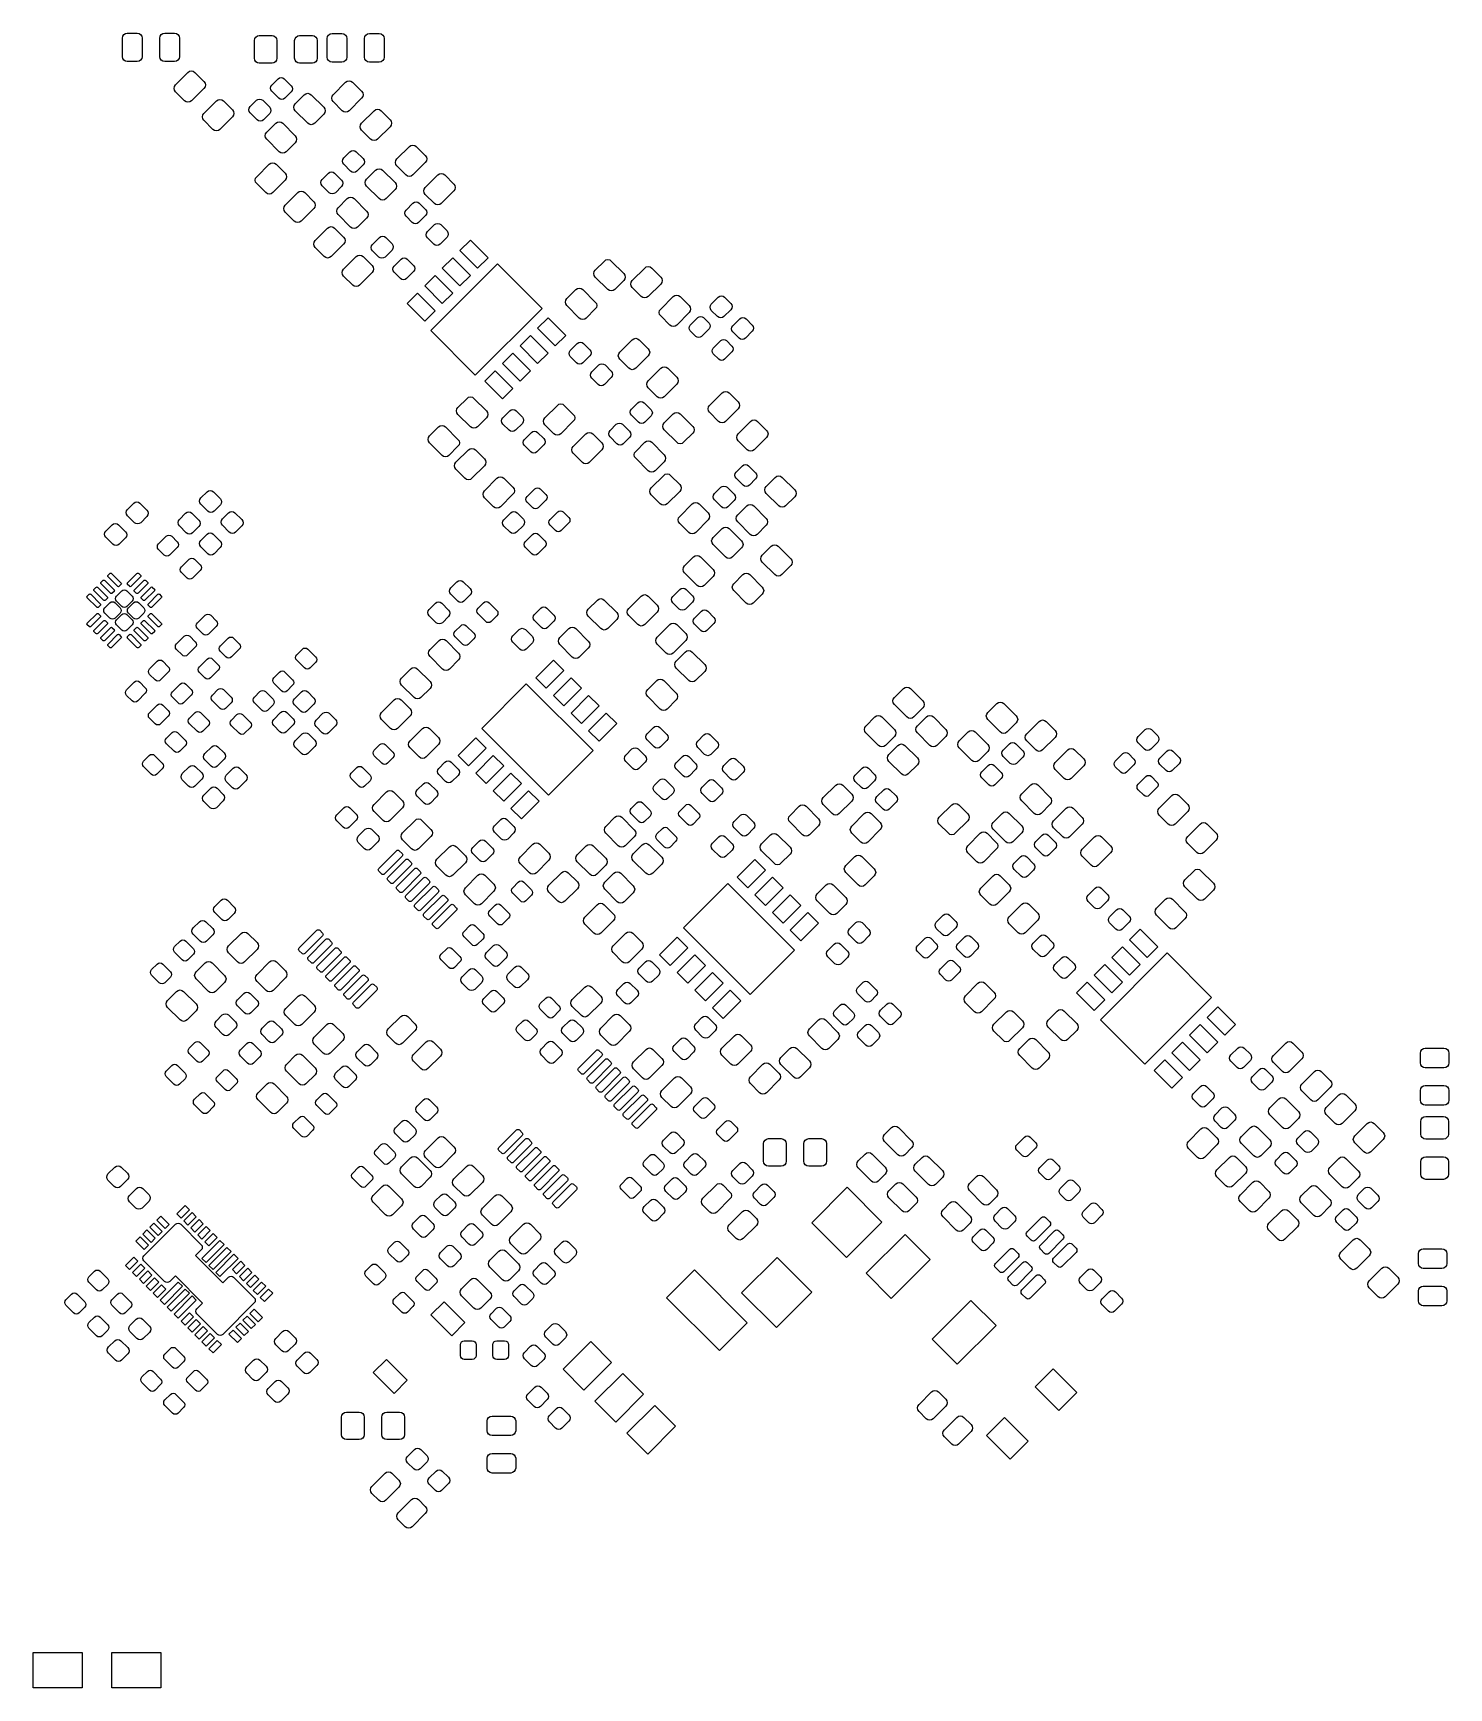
# Model space of a CAD drawing. Extents: x 4.77 to 7.6, y -5.17 to -1.85.
import ezdxf

# ---------------------------------------------------------------- set-up
doc = ezdxf.new("R2010")
doc.units = 0
doc.header["$MEASUREMENT"] = 0
doc.layers.add('BLACK', color=7, linetype='CONTINUOUS')

msp = doc.modelspace()

# ---------------------------------------------------------------- linework, layer by layer
at = {"layer": 'BLACK', "linetype": 'CONTINUOUS'}
for p, q in [((4.94766, -1.85853), (4.9498, -1.85534)), ((4.9498, -1.85534), (4.95299, -1.85321)), ((4.95299, -1.85321), (4.95676, -1.85246)), ((4.95676, -1.85246), (4.97644, -1.85246)), ((4.97644, -1.85246), (4.98021, -1.85321)), ((4.98021, -1.85321), (4.9834, -1.85534)), ((4.9834, -1.85534), (4.98553, -1.85853)), ((5.02247, -1.85853), (5.0246, -1.85534)), ((5.0246, -1.85534), (5.02779, -1.85321)), ((5.02779, -1.85321), (5.03156, -1.85246)), ((5.03156, -1.85246), (5.05124, -1.85246)), ((5.05124, -1.85246), (5.05501, -1.85321)), ((5.05501, -1.85321), (5.0582, -1.85534)), ((5.0582, -1.85534), (5.06034, -1.85853)), ((5.3598, -1.85634), (5.36299, -1.85421)), ((5.36299, -1.85421), (5.36676, -1.85346)), ((5.36676, -1.85346), (5.38644, -1.85346)), ((5.38644, -1.85346), (5.39021, -1.85421)), ((5.39021, -1.85421), (5.3934, -1.85634)), ((5.4346, -1.85634), (5.43779, -1.85421)), ((5.43779, -1.85421), (5.44156, -1.85346)), ((5.44156, -1.85346), (5.46124, -1.85346)), ((5.46124, -1.85346), (5.46501, -1.85421)), ((5.46501, -1.85421), (5.4682, -1.85634)), ((4.94691, -1.8623), (4.94766, -1.85853)), ((4.94691, -1.8997), (4.94691, -1.8623)), ((4.98553, -1.85853), (4.98628, -1.8623)), ((4.98628, -1.8623), (4.98628, -1.8997)), ((5.02172, -1.8623), (5.02247, -1.85853)), ((5.02172, -1.8997), (5.02172, -1.8623)), ((5.06034, -1.85853), (5.06109, -1.8623)), ((5.06109, -1.8623), (5.06109, -1.8997)), ((5.21118, -1.86728), (5.21193, -1.86352)), ((5.21118, -1.90272), (5.21118, -1.86728)), ((5.21193, -1.86352), (5.21406, -1.86032)), ((5.21406, -1.86032), (5.21725, -1.85819)), ((5.21725, -1.85819), (5.22102, -1.85744)), ((5.22102, -1.85744), (5.24661, -1.85744)), ((5.24661, -1.85744), (5.25038, -1.85819)), ((5.25038, -1.85819), (5.25357, -1.86032)), ((5.25357, -1.86032), (5.2557, -1.86352)), ((5.2557, -1.86352), (5.25645, -1.86728)), ((5.25645, -1.86728), (5.25645, -1.90272)), ((5.29189, -1.86728), (5.29264, -1.86352)), ((5.29189, -1.90272), (5.29189, -1.86728)), ((5.29264, -1.86352), (5.29477, -1.86032)), ((5.29477, -1.86032), (5.29796, -1.85819)), ((5.29796, -1.85819), (5.30173, -1.85744)), ((5.30173, -1.85744), (5.32732, -1.85744)), ((5.32732, -1.85744), (5.33109, -1.85819)), ((5.33109, -1.85819), (5.33428, -1.86032)), ((5.33428, -1.86032), (5.33641, -1.86352)), ((5.33641, -1.86352), (5.33716, -1.86728)), ((5.33716, -1.86728), (5.33716, -1.90272)), ((5.35691, -1.8633), (5.35766, -1.85953)), ((5.35691, -1.9007), (5.35691, -1.8633)), ((5.35766, -1.85953), (5.3598, -1.85634)), ((5.3934, -1.85634), (5.39553, -1.85953)), ((5.39553, -1.85953), (5.39628, -1.8633)), ((5.39628, -1.8633), (5.39628, -1.9007)), ((5.43172, -1.8633), (5.43247, -1.85953)), ((5.43172, -1.9007), (5.43172, -1.8633)), ((5.43247, -1.85953), (5.4346, -1.85634)), ((5.4682, -1.85634), (5.47034, -1.85953)), ((5.47034, -1.85953), (5.47109, -1.8633)), ((5.47109, -1.8633), (5.47109, -1.9007)), ((4.94766, -1.90347), (4.94691, -1.8997)), ((4.9498, -1.90666), (4.94766, -1.90347)), ((4.95299, -1.90879), (4.9498, -1.90666)), ((4.95676, -1.90954), (4.95299, -1.90879)), ((4.97644, -1.90954), (4.95676, -1.90954)), ((4.98021, -1.90879), (4.97644, -1.90954)), ((4.9834, -1.90666), (4.98021, -1.90879)), ((4.98553, -1.90347), (4.9834, -1.90666)), ((4.98628, -1.8997), (4.98553, -1.90347)), ((5.02247, -1.90347), (5.02172, -1.8997)), ((5.0246, -1.90666), (5.02247, -1.90347)), ((5.02779, -1.90879), (5.0246, -1.90666)), ((5.03156, -1.90954), (5.02779, -1.90879)), ((5.05124, -1.90954), (5.03156, -1.90954)), ((5.05501, -1.90879), (5.05124, -1.90954)), ((5.0582, -1.90666), (5.05501, -1.90879)), ((5.06034, -1.90347), (5.0582, -1.90666)), ((5.06109, -1.8997), (5.06034, -1.90347)), ((5.21193, -1.90648), (5.21118, -1.90272)), ((5.21406, -1.90968), (5.21193, -1.90648)), ((5.21725, -1.91181), (5.21406, -1.90968)), ((5.22102, -1.91256), (5.21725, -1.91181)), ((5.24661, -1.91256), (5.22102, -1.91256)), ((5.25038, -1.91181), (5.24661, -1.91256)), ((5.25357, -1.90968), (5.25038, -1.91181)), ((5.2557, -1.90648), (5.25357, -1.90968)), ((5.25645, -1.90272), (5.2557, -1.90648)), ((5.29264, -1.90648), (5.29189, -1.90272)), ((5.29477, -1.90968), (5.29264, -1.90648)), ((5.29796, -1.91181), (5.29477, -1.90968)), ((5.30173, -1.91256), (5.29796, -1.91181)), ((5.32732, -1.91256), (5.30173, -1.91256)), ((5.33109, -1.91181), (5.32732, -1.91256)), ((5.33428, -1.90968), (5.33109, -1.91181)), ((5.33641, -1.90648), (5.33428, -1.90968)), ((5.33716, -1.90272), (5.33641, -1.90648)), ((5.35766, -1.90447), (5.35691, -1.9007)), ((5.3598, -1.90766), (5.35766, -1.90447)), ((5.36299, -1.90979), (5.3598, -1.90766)), ((5.36676, -1.91054), (5.36299, -1.90979)), ((5.38644, -1.91054), (5.36676, -1.91054)), ((5.39021, -1.90979), (5.38644, -1.91054)), ((5.3934, -1.90766), (5.39021, -1.90979)), ((5.39553, -1.90447), (5.3934, -1.90766)), ((5.39628, -1.9007), (5.39553, -1.90447)), ((5.43247, -1.90447), (5.43172, -1.9007)), ((5.4346, -1.90766), (5.43247, -1.90447)), ((5.43779, -1.90979), (5.4346, -1.90766)), ((5.44156, -1.91054), (5.43779, -1.90979)), ((5.46124, -1.91054), (5.44156, -1.91054)), ((5.46501, -1.90979), (5.46124, -1.91054)), ((5.4682, -1.90766), (5.46501, -1.90979)), ((5.47034, -1.90447), (5.4682, -1.90766)), ((5.47109, -1.9007), (5.47034, -1.90447)), ((5.05317, -1.95617), (5.07822, -1.93112)), ((5.07822, -1.93112), (5.08141, -1.92899)), ((5.08141, -1.92899), (5.08518, -1.92824)), ((5.08518, -1.92824), (5.08895, -1.92899)), ((5.08895, -1.92899), (5.09214, -1.93112)), ((5.09214, -1.93112), (5.11024, -1.94921)), ((5.11024, -1.94921), (5.11237, -1.95241)), ((5.11237, -1.95241), (5.11312, -1.95617)), ((5.24609, -1.95647), (5.25862, -1.94394)), ((5.25862, -1.94394), (5.26149, -1.94202)), ((5.26149, -1.94202), (5.26488, -1.94134)), ((5.26488, -1.94134), (5.26827, -1.94202)), ((5.26827, -1.94202), (5.27114, -1.94394)), ((5.27114, -1.94394), (5.28506, -1.95786)), ((5.36893, -1.97586), (5.39399, -1.9508)), ((5.39399, -1.9508), (5.39718, -1.94867)), ((5.39718, -1.94867), (5.40095, -1.94792)), ((5.40095, -1.94792), (5.40471, -1.94867)), ((5.40471, -1.94867), (5.4079, -1.9508)), ((5.4079, -1.9508), (5.426, -1.9689)), ((5.05028, -1.96313), (5.05103, -1.95937)), ((5.05103, -1.9669), (5.05028, -1.96313)), ((5.05103, -1.95937), (5.05317, -1.95617)), ((5.05317, -1.97009), (5.05103, -1.9669)), ((5.07126, -1.98819), (5.05317, -1.97009)), ((5.07445, -1.99032), (5.07126, -1.98819)), ((5.08518, -1.98819), (5.08199, -1.99032)), ((5.11024, -1.96313), (5.08518, -1.98819)), ((5.11237, -1.95994), (5.11024, -1.96313)), ((5.11024, -2.01324), (5.13529, -1.98819)), ((5.11312, -1.95617), (5.11237, -1.95994)), ((5.13529, -1.98819), (5.13848, -1.98606)), ((5.13848, -1.98606), (5.14225, -1.98531)), ((5.14225, -1.98531), (5.14602, -1.98606)), ((5.14602, -1.98606), (5.14921, -1.98819)), ((5.14921, -1.98819), (5.16731, -2.00628)), ((5.20294, -1.99962), (5.21547, -1.98709)), ((5.21547, -1.98709), (5.21834, -1.98517)), ((5.21834, -1.98517), (5.22173, -1.98449)), ((5.22173, -1.98449), (5.22512, -1.98517)), ((5.22512, -1.98517), (5.22799, -1.98709)), ((5.22799, -1.98709), (5.24191, -2.00101)), ((5.24349, -1.96273), (5.24417, -1.95934)), ((5.24417, -1.96612), (5.24349, -1.96273)), ((5.24417, -1.95934), (5.24609, -1.95647)), ((5.24609, -1.96899), (5.24417, -1.96612)), ((5.26001, -1.98291), (5.24609, -1.96899)), ((5.26288, -1.98483), (5.26001, -1.98291)), ((5.26627, -1.98551), (5.26288, -1.98483)), ((5.26966, -1.98483), (5.26627, -1.98551)), ((5.27253, -1.98291), (5.26966, -1.98483)), ((5.28506, -1.97038), (5.27253, -1.98291)), ((5.28506, -1.95786), (5.28698, -1.96073)), ((5.28698, -1.96751), (5.28506, -1.97038)), ((5.28698, -1.96073), (5.28766, -1.96412)), ((5.28766, -1.96412), (5.28698, -1.96751)), ((5.293, -1.99403), (5.3111, -1.97593)), ((5.3111, -1.97593), (5.31429, -1.9738)), ((5.31429, -1.9738), (5.31805, -1.97305)), ((5.31805, -1.97305), (5.32182, -1.9738)), ((5.32182, -1.9738), (5.32501, -1.97593)), ((5.32501, -1.97593), (5.35007, -2.00099)), ((5.36605, -1.98282), (5.3668, -1.97905)), ((5.3668, -1.98659), (5.36605, -1.98282)), ((5.3668, -1.97905), (5.36893, -1.97586)), ((5.36893, -1.98978), (5.3668, -1.98659)), ((5.426, -1.98282), (5.40095, -2.00787)), ((5.426, -1.9689), (5.42813, -1.97209)), ((5.42813, -1.97963), (5.426, -1.98282)), ((5.42813, -1.97209), (5.42888, -1.97586)), ((5.42888, -1.97586), (5.42813, -1.97963)), ((5.07822, -1.99107), (5.07445, -1.99032)), ((5.08199, -1.99032), (5.07822, -1.99107)), ((5.10735, -2.0202), (5.1081, -2.01644)), ((5.1081, -2.02397), (5.10735, -2.0202)), ((5.1081, -2.01644), (5.11024, -2.01324)), ((5.16731, -2.0202), (5.14225, -2.04526)), ((5.16731, -2.00628), (5.16944, -2.00948)), ((5.16944, -2.01701), (5.16731, -2.0202)), ((5.16944, -2.00948), (5.17019, -2.01324)), ((5.17019, -2.01324), (5.16944, -2.01701)), ((5.20034, -2.00588), (5.20102, -2.00249)), ((5.20102, -2.00927), (5.20034, -2.00588)), ((5.20102, -2.00249), (5.20294, -1.99962)), ((5.20294, -2.01214), (5.20102, -2.00927)), ((5.21686, -2.02606), (5.20294, -2.01214)), ((5.24191, -2.01353), (5.22938, -2.02606)), ((5.24191, -2.00101), (5.24383, -2.00388)), ((5.24383, -2.01066), (5.24191, -2.01353)), ((5.24383, -2.00388), (5.24451, -2.00727)), ((5.24451, -2.00727), (5.24383, -2.01066)), ((5.29012, -2.00099), (5.29087, -1.99722)), ((5.29087, -2.00475), (5.29012, -2.00099)), ((5.29087, -1.99722), (5.293, -1.99403)), ((5.293, -2.00795), (5.29087, -2.00475)), ((5.31805, -2.033), (5.293, -2.00795)), ((5.35007, -2.0149), (5.33197, -2.033)), ((5.35007, -2.00099), (5.3522, -2.00418)), ((5.3522, -2.01171), (5.35007, -2.0149)), ((5.3522, -2.00418), (5.35295, -2.00795)), ((5.35295, -2.00795), (5.3522, -2.01171)), ((5.38703, -2.00787), (5.36893, -1.98978)), ((5.39022, -2.01001), (5.38703, -2.00787)), ((5.39399, -2.01076), (5.39022, -2.01001)), ((5.39775, -2.01001), (5.39399, -2.01076)), ((5.40095, -2.00787), (5.39775, -2.01001)), ((5.426, -2.03293), (5.45105, -2.00787)), ((5.45105, -2.00787), (5.45425, -2.00574)), ((5.45425, -2.00574), (5.45801, -2.00499)), ((5.45801, -2.00499), (5.46178, -2.00574)), ((5.46178, -2.00574), (5.46497, -2.00787)), ((5.46497, -2.00787), (5.48307, -2.02597)), ((5.11024, -2.02716), (5.1081, -2.02397)), ((5.12833, -2.04526), (5.11024, -2.02716)), ((5.13152, -2.04739), (5.12833, -2.04526)), ((5.13529, -2.04814), (5.13152, -2.04739)), ((5.13906, -2.04739), (5.13529, -2.04814)), ((5.14225, -2.04526), (5.13906, -2.04739)), ((5.21973, -2.02798), (5.21686, -2.02606)), ((5.22312, -2.02866), (5.21973, -2.02798)), ((5.22651, -2.02798), (5.22312, -2.02866)), ((5.22938, -2.02606), (5.22651, -2.02798)), ((5.23305, -2.05805), (5.2338, -2.05429)), ((5.2338, -2.05429), (5.23593, -2.0511)), ((5.23593, -2.0511), (5.25403, -2.033)), ((5.25403, -2.033), (5.25722, -2.03087)), ((5.25722, -2.03087), (5.26099, -2.03012)), ((5.26099, -2.03012), (5.26475, -2.03087)), ((5.26475, -2.03087), (5.26795, -2.033)), ((5.26795, -2.033), (5.293, -2.05805)), ((5.32125, -2.03513), (5.31805, -2.033)), ((5.32501, -2.03588), (5.32125, -2.03513)), ((5.32878, -2.03513), (5.32501, -2.03588)), ((5.33197, -2.033), (5.32878, -2.03513)), ((5.42312, -2.03989), (5.42387, -2.03612)), ((5.42387, -2.04366), (5.42312, -2.03989)), ((5.42387, -2.03612), (5.426, -2.03293)), ((5.426, -2.04685), (5.42387, -2.04366)), ((5.4441, -2.06494), (5.426, -2.04685)), ((5.48307, -2.03989), (5.45801, -2.06494)), ((5.48307, -2.02597), (5.4852, -2.02916)), ((5.4852, -2.0367), (5.48307, -2.03989)), ((5.4852, -2.02916), (5.48595, -2.03293)), ((5.48595, -2.03293), (5.4852, -2.0367)), ((5.2338, -2.06182), (5.23305, -2.05805)), ((5.23593, -2.06501), (5.2338, -2.06182)), ((5.26099, -2.09007), (5.23593, -2.06501)), ((5.293, -2.07197), (5.2749, -2.09007)), ((5.293, -2.05805), (5.29513, -2.06125)), ((5.29513, -2.06878), (5.293, -2.07197)), ((5.29513, -2.06125), (5.29588, -2.06501)), ((5.29588, -2.06501), (5.29513, -2.06878)), ((5.40549, -2.08802), (5.40888, -2.08734)), ((5.40888, -2.08734), (5.41227, -2.08802)), ((5.44729, -2.06708), (5.4441, -2.06494)), ((5.45105, -2.06783), (5.44729, -2.06708)), ((5.45482, -2.06708), (5.45105, -2.06783)), ((5.45801, -2.06494), (5.45482, -2.06708)), ((5.49651, -2.10456), (5.52156, -2.07951)), ((5.52156, -2.07951), (5.52476, -2.07738)), ((5.52476, -2.07738), (5.52852, -2.07663)), ((5.52852, -2.07663), (5.53229, -2.07738)), ((5.53229, -2.07738), (5.53548, -2.07951)), ((5.53548, -2.07951), (5.55358, -2.0976)), ((5.21593, -2.13999), (5.24099, -2.11493)), ((5.24099, -2.11493), (5.24418, -2.1128)), ((5.24418, -2.1128), (5.24795, -2.11205)), ((5.24795, -2.11205), (5.25171, -2.1128)), ((5.25171, -2.1128), (5.2549, -2.11493)), ((5.2549, -2.11493), (5.273, -2.13303)), ((5.26418, -2.0922), (5.26099, -2.09007)), ((5.26795, -2.09295), (5.26418, -2.0922)), ((5.27171, -2.0922), (5.26795, -2.09295)), ((5.2749, -2.09007), (5.27171, -2.0922)), ((5.38749, -2.10873), (5.38817, -2.10534)), ((5.38817, -2.11212), (5.38749, -2.10873)), ((5.38817, -2.10534), (5.39009, -2.10247)), ((5.39009, -2.11499), (5.38817, -2.11212)), ((5.39009, -2.10247), (5.40262, -2.08994)), ((5.40401, -2.12891), (5.39009, -2.11499)), ((5.40262, -2.08994), (5.40549, -2.08802)), ((5.41227, -2.08802), (5.41514, -2.08994)), ((5.41514, -2.08994), (5.42906, -2.10386)), ((5.42906, -2.11638), (5.41653, -2.12891)), ((5.42906, -2.10386), (5.43098, -2.10673)), ((5.43098, -2.11351), (5.42906, -2.11638)), ((5.43098, -2.10673), (5.43166, -2.11012)), ((5.43166, -2.11012), (5.43098, -2.11351)), ((5.49363, -2.11152), (5.49438, -2.10776)), ((5.49438, -2.11529), (5.49363, -2.11152)), ((5.49438, -2.10776), (5.49651, -2.10456)), ((5.49651, -2.11848), (5.49438, -2.11529)), ((5.5146, -2.13658), (5.49651, -2.11848)), ((5.55358, -2.11152), (5.52852, -2.13658)), ((5.55358, -2.0976), (5.55571, -2.1008)), ((5.55571, -2.10833), (5.55358, -2.11152)), ((5.55571, -2.1008), (5.55646, -2.10456)), ((5.55646, -2.10456), (5.55571, -2.10833)), ((5.21305, -2.14695), (5.2138, -2.14318)), ((5.2138, -2.15071), (5.21305, -2.14695)), ((5.2138, -2.14318), (5.21593, -2.13999)), ((5.21593, -2.1539), (5.2138, -2.15071)), ((5.23403, -2.172), (5.21593, -2.1539)), ((5.273, -2.14695), (5.24795, -2.172)), ((5.273, -2.13303), (5.27513, -2.13622)), ((5.27513, -2.14375), (5.273, -2.14695)), ((5.27513, -2.13622), (5.27588, -2.13999)), ((5.27588, -2.13999), (5.27513, -2.14375)), ((5.34434, -2.15188), (5.34502, -2.14849)), ((5.34502, -2.15527), (5.34434, -2.15188)), ((5.34502, -2.14849), (5.34694, -2.14562)), ((5.34694, -2.14562), (5.35947, -2.13309)), ((5.35947, -2.13309), (5.36234, -2.13117)), ((5.36234, -2.13117), (5.36573, -2.13049)), ((5.36573, -2.13049), (5.36912, -2.13117)), ((5.36912, -2.13117), (5.37199, -2.13309)), ((5.37199, -2.13309), (5.38591, -2.14701)), ((5.38591, -2.14701), (5.38783, -2.14988)), ((5.38783, -2.14988), (5.38851, -2.15327)), ((5.38851, -2.15327), (5.38783, -2.15666)), ((5.40688, -2.13083), (5.40401, -2.12891)), ((5.41027, -2.13151), (5.40688, -2.13083)), ((5.41366, -2.13083), (5.41027, -2.13151)), ((5.41653, -2.12891), (5.41366, -2.13083)), ((5.43312, -2.15199), (5.43387, -2.14822)), ((5.43387, -2.15575), (5.43312, -2.15199)), ((5.43387, -2.14822), (5.436, -2.14503)), ((5.436, -2.14503), (5.4541, -2.12693)), ((5.4541, -2.12693), (5.45729, -2.1248)), ((5.45729, -2.1248), (5.46105, -2.12405)), ((5.46105, -2.12405), (5.46482, -2.1248)), ((5.46482, -2.1248), (5.46801, -2.12693)), ((5.46801, -2.12693), (5.49307, -2.15199)), ((5.49307, -2.15199), (5.4952, -2.15518)), ((5.5178, -2.13871), (5.5146, -2.13658)), ((5.52156, -2.13946), (5.5178, -2.13871)), ((5.52533, -2.13871), (5.52156, -2.13946)), ((5.52852, -2.13658), (5.52533, -2.13871)), ((5.55358, -2.16163), (5.57863, -2.13658)), ((5.57863, -2.13658), (5.58183, -2.13445)), ((5.58183, -2.13445), (5.58559, -2.1337)), ((5.58559, -2.1337), (5.58936, -2.13445)), ((5.58936, -2.13445), (5.59255, -2.13658)), ((5.59255, -2.13658), (5.61065, -2.15467)), ((5.23722, -2.17413), (5.23403, -2.172)), ((5.24099, -2.17488), (5.23722, -2.17413)), ((5.24475, -2.17413), (5.24099, -2.17488)), ((5.24795, -2.172), (5.24475, -2.17413)), ((5.273, -2.19705), (5.29805, -2.172)), ((5.29805, -2.172), (5.30125, -2.16987)), ((5.30125, -2.16987), (5.30501, -2.16912)), ((5.30501, -2.16912), (5.30878, -2.16987)), ((5.30878, -2.16987), (5.31197, -2.172)), ((5.31197, -2.172), (5.33007, -2.1901)), ((5.34694, -2.15814), (5.34502, -2.15527)), ((5.36086, -2.17206), (5.34694, -2.15814)), ((5.36373, -2.17398), (5.36086, -2.17206)), ((5.36712, -2.17466), (5.36373, -2.17398)), ((5.37051, -2.17398), (5.36712, -2.17466)), ((5.37338, -2.17206), (5.37051, -2.17398)), ((5.38591, -2.15953), (5.37338, -2.17206)), ((5.37893, -2.2021), (5.39703, -2.184)), ((5.38783, -2.15666), (5.38591, -2.15953)), ((5.39703, -2.184), (5.40022, -2.18187)), ((5.40022, -2.18187), (5.40399, -2.18112)), ((5.40399, -2.18112), (5.40775, -2.18187)), ((5.40775, -2.18187), (5.41095, -2.184)), ((5.41095, -2.184), (5.436, -2.20905)), ((5.436, -2.15895), (5.43387, -2.15575)), ((5.46105, -2.184), (5.436, -2.15895)), ((5.46425, -2.18613), (5.46105, -2.184)), ((5.46801, -2.18688), (5.46425, -2.18613)), ((5.47178, -2.18613), (5.46801, -2.18688)), ((5.47497, -2.184), (5.47178, -2.18613)), ((5.49307, -2.1659), (5.47497, -2.184)), ((5.4952, -2.16271), (5.49307, -2.1659)), ((5.4952, -2.15518), (5.49595, -2.15895)), ((5.49595, -2.15895), (5.4952, -2.16271)), ((5.5507, -2.16859), (5.55145, -2.16483)), ((5.55145, -2.17236), (5.5507, -2.16859)), ((5.55145, -2.16483), (5.55358, -2.16163)), ((5.55358, -2.17555), (5.55145, -2.17236)), ((5.57167, -2.19365), (5.55358, -2.17555)), ((5.61065, -2.16859), (5.58559, -2.19365)), ((5.61065, -2.15467), (5.61278, -2.15787)), ((5.61278, -2.1654), (5.61065, -2.16859)), ((5.61278, -2.15787), (5.61353, -2.16163)), ((5.61353, -2.16163), (5.61278, -2.1654)), ((5.27012, -2.20401), (5.27087, -2.20025)), ((5.27087, -2.20778), (5.27012, -2.20401)), ((5.27087, -2.20025), (5.273, -2.19705)), ((5.273, -2.21097), (5.27087, -2.20778)), ((5.2911, -2.22907), (5.273, -2.21097)), ((5.33007, -2.20401), (5.30501, -2.22907)), ((5.33007, -2.1901), (5.3322, -2.19329)), ((5.3322, -2.20082), (5.33007, -2.20401)), ((5.3322, -2.19329), (5.33295, -2.19705)), ((5.33295, -2.19705), (5.3322, -2.20082)), ((5.37605, -2.20905), (5.3768, -2.20529)), ((5.3768, -2.21282), (5.37605, -2.20905)), ((5.3768, -2.20529), (5.37893, -2.2021)), ((5.37893, -2.21601), (5.3768, -2.21282)), ((5.40399, -2.24107), (5.37893, -2.21601)), ((5.436, -2.20905), (5.43813, -2.21225)), ((5.43813, -2.21978), (5.436, -2.22297)), ((5.43813, -2.21225), (5.43888, -2.21601)), ((5.43888, -2.21601), (5.43813, -2.21978)), ((5.51234, -2.21312), (5.51302, -2.20973)), ((5.51302, -2.21651), (5.51234, -2.21312)), ((5.51302, -2.20973), (5.51494, -2.20686)), ((5.51494, -2.21938), (5.51302, -2.21651)), ((5.51494, -2.20686), (5.52886, -2.19294)), ((5.52747, -2.23191), (5.51494, -2.21938)), ((5.52886, -2.19294), (5.53173, -2.19102)), ((5.53173, -2.19102), (5.53512, -2.19034)), ((5.53512, -2.19034), (5.53851, -2.19102)), ((5.53851, -2.19102), (5.54138, -2.19294)), ((5.55391, -2.21799), (5.53999, -2.23191)), ((5.54138, -2.19294), (5.55391, -2.20547)), ((5.55391, -2.20547), (5.55583, -2.20834)), ((5.55583, -2.21512), (5.55391, -2.21799)), ((5.55583, -2.20834), (5.55651, -2.21173)), ((5.55651, -2.21173), (5.55583, -2.21512)), ((5.57487, -2.19578), (5.57167, -2.19365)), ((5.57863, -2.19653), (5.57487, -2.19578)), ((5.5824, -2.19578), (5.57863, -2.19653)), ((5.58559, -2.19365), (5.5824, -2.19578)), ((5.29429, -2.2312), (5.2911, -2.22907)), ((5.29805, -2.23195), (5.29429, -2.2312)), ((5.30182, -2.2312), (5.29805, -2.23195)), ((5.30501, -2.22907), (5.30182, -2.2312)), ((5.33293, -2.26799), (5.35799, -2.24293)), ((5.35799, -2.24293), (5.36118, -2.2408)), ((5.36118, -2.2408), (5.36495, -2.24005)), ((5.36495, -2.24005), (5.36871, -2.2408)), ((5.36871, -2.2408), (5.3719, -2.24293)), ((5.3719, -2.24293), (5.39, -2.26103)), ((5.40718, -2.2432), (5.40399, -2.24107)), ((5.41095, -2.24395), (5.40718, -2.2432)), ((5.41471, -2.2432), (5.41095, -2.24395)), ((5.4179, -2.24107), (5.41471, -2.2432)), ((5.436, -2.22297), (5.4179, -2.24107)), ((5.53034, -2.23383), (5.52747, -2.23191)), ((5.53373, -2.23451), (5.53034, -2.23383)), ((5.53712, -2.23383), (5.53373, -2.23451)), ((5.53999, -2.23191), (5.53712, -2.23383)), ((5.55549, -2.25627), (5.55617, -2.25288)), ((5.55617, -2.25288), (5.55809, -2.25001)), ((5.55809, -2.25001), (5.57201, -2.23609)), ((5.57201, -2.23609), (5.57488, -2.23417)), ((5.57488, -2.23417), (5.57827, -2.23349)), ((5.57827, -2.23349), (5.58166, -2.23417)), ((5.58166, -2.23417), (5.58453, -2.23609)), ((5.58453, -2.23609), (5.59706, -2.24862)), ((5.59706, -2.24862), (5.59898, -2.25149)), ((5.59898, -2.25149), (5.59966, -2.25488)), ((5.33005, -2.27495), (5.3308, -2.27118)), ((5.3308, -2.27871), (5.33005, -2.27495)), ((5.3308, -2.27118), (5.33293, -2.26799)), ((5.33293, -2.2819), (5.3308, -2.27871)), ((5.35103, -2.3), (5.33293, -2.2819)), ((5.39, -2.27495), (5.36495, -2.3)), ((5.39, -2.26103), (5.39213, -2.26422)), ((5.39213, -2.27175), (5.39, -2.27495)), ((5.39213, -2.26422), (5.39288, -2.26799)), ((5.39288, -2.26799), (5.39213, -2.27175)), ((5.44534, -2.28212), (5.44602, -2.27873)), ((5.44602, -2.28551), (5.44534, -2.28212)), ((5.44602, -2.27873), (5.44794, -2.27586)), ((5.44794, -2.28838), (5.44602, -2.28551)), ((5.44794, -2.27586), (5.46186, -2.26194)), ((5.46186, -2.26194), (5.46473, -2.26002)), ((5.46473, -2.26002), (5.46812, -2.25934)), ((5.46812, -2.25934), (5.47151, -2.26002)), ((5.47151, -2.26002), (5.47438, -2.26194)), ((5.47438, -2.26194), (5.48691, -2.27447)), ((5.48691, -2.27447), (5.48883, -2.27734)), ((5.48883, -2.28412), (5.48691, -2.28699)), ((5.48883, -2.27734), (5.48951, -2.28073)), ((5.48951, -2.28073), (5.48883, -2.28412)), ((5.55617, -2.25966), (5.55549, -2.25627)), ((5.55809, -2.26253), (5.55617, -2.25966)), ((5.57062, -2.27506), (5.55809, -2.26253)), ((5.57349, -2.27698), (5.57062, -2.27506)), ((5.57688, -2.27766), (5.57349, -2.27698)), ((5.58027, -2.27698), (5.57688, -2.27766)), ((5.58314, -2.27506), (5.58027, -2.27698)), ((5.59706, -2.26114), (5.58314, -2.27506)), ((5.59898, -2.25827), (5.59706, -2.26114)), ((5.59966, -2.25488), (5.59898, -2.25827)), ((5.62299, -2.28809), (5.64415, -2.26693)), ((5.64415, -2.26693), (5.67951, -2.30228)), ((5.35422, -2.30213), (5.35103, -2.3)), ((5.35799, -2.30288), (5.35422, -2.30213)), ((5.36175, -2.30213), (5.35799, -2.30288)), ((5.36495, -2.3), (5.36175, -2.30213)), ((5.39, -2.32505), (5.41505, -2.3)), ((5.41505, -2.3), (5.41825, -2.29787)), ((5.41825, -2.29787), (5.42201, -2.29712)), ((5.42201, -2.29712), (5.42578, -2.29787)), ((5.42578, -2.29787), (5.42897, -2.3)), ((5.42897, -2.3), (5.44707, -2.3181)), ((5.44707, -2.3181), (5.4492, -2.32129)), ((5.46047, -2.30091), (5.44794, -2.28838)), ((5.46334, -2.30283), (5.46047, -2.30091)), ((5.46673, -2.30351), (5.46334, -2.30283)), ((5.47012, -2.30283), (5.46673, -2.30351)), ((5.47299, -2.30091), (5.47012, -2.30283)), ((5.48691, -2.28699), (5.47299, -2.30091)), ((5.48917, -2.32188), (5.49109, -2.31901)), ((5.49109, -2.31901), (5.50501, -2.30509)), ((5.50501, -2.30509), (5.50788, -2.30317)), ((5.50788, -2.30317), (5.51127, -2.30249)), ((5.51127, -2.30249), (5.51466, -2.30317)), ((5.51466, -2.30317), (5.51753, -2.30509)), ((5.51753, -2.30509), (5.53006, -2.31762)), ((5.53006, -2.31762), (5.53198, -2.32049)), ((5.56464, -2.44827), (5.69827, -2.31464)), ((5.58764, -2.32344), (5.6088, -2.30228)), ((5.6088, -2.30228), (5.64415, -2.33764)), ((5.65835, -2.32344), (5.62299, -2.28809)), ((5.67951, -2.30228), (5.65835, -2.32344)), ((5.69827, -2.31464), (5.78736, -2.40373)), ((5.894, -2.32703), (5.9121, -2.30893)), ((5.9121, -2.30893), (5.91529, -2.3068)), ((5.91529, -2.3068), (5.91905, -2.30605)), ((5.91905, -2.30605), (5.92282, -2.3068)), ((5.92282, -2.3068), (5.92601, -2.30893)), ((5.92601, -2.30893), (5.95107, -2.33399)), ((5.38712, -2.33201), (5.38787, -2.32825)), ((5.38787, -2.33578), (5.38712, -2.33201)), ((5.38787, -2.32825), (5.39, -2.32505)), ((5.39, -2.33897), (5.38787, -2.33578)), ((5.4081, -2.35707), (5.39, -2.33897)), ((5.44707, -2.33201), (5.42201, -2.35707)), ((5.4492, -2.32882), (5.44707, -2.33201)), ((5.4492, -2.32129), (5.44995, -2.32505)), ((5.44995, -2.32505), (5.4492, -2.32882)), ((5.48849, -2.32527), (5.48917, -2.32188)), ((5.48917, -2.32866), (5.48849, -2.32527)), ((5.49109, -2.33153), (5.48917, -2.32866)), ((5.50362, -2.34406), (5.49109, -2.33153)), ((5.50649, -2.34598), (5.50362, -2.34406)), ((5.50988, -2.34666), (5.50649, -2.34598)), ((5.51327, -2.34598), (5.50988, -2.34666)), ((5.51614, -2.34406), (5.51327, -2.34598)), ((5.53006, -2.33014), (5.51614, -2.34406)), ((5.53198, -2.32727), (5.53006, -2.33014)), ((5.53198, -2.32049), (5.53266, -2.32388)), ((5.53266, -2.32388), (5.53198, -2.32727)), ((5.55228, -2.3588), (5.57344, -2.33764)), ((5.57344, -2.33764), (5.6088, -2.37299)), ((5.62299, -2.3588), (5.58764, -2.32344)), ((5.64415, -2.33764), (5.62299, -2.3588)), ((5.89112, -2.33399), (5.89187, -2.33022)), ((5.89187, -2.33775), (5.89112, -2.33399)), ((5.89187, -2.33022), (5.894, -2.32703)), ((5.894, -2.34095), (5.89187, -2.33775)), ((5.91905, -2.366), (5.894, -2.34095)), ((5.95107, -2.3479), (5.93297, -2.366)), ((5.95107, -2.33399), (5.9532, -2.33718)), ((5.9532, -2.34471), (5.95107, -2.3479)), ((5.9532, -2.33718), (5.95395, -2.34095)), ((5.95395, -2.34095), (5.9532, -2.34471)), ((5.96505, -2.35495), (5.9658, -2.35118)), ((5.9658, -2.35118), (5.96793, -2.34799)), ((5.96793, -2.34799), (5.99299, -2.32293)), ((5.99299, -2.32293), (5.99618, -2.3208)), ((5.99618, -2.3208), (5.99995, -2.32005)), ((5.99995, -2.32005), (6.00371, -2.3208)), ((6.00371, -2.3208), (6.0069, -2.32293)), ((6.0069, -2.32293), (6.025, -2.34103)), ((6.025, -2.34103), (6.02713, -2.34422)), ((6.02713, -2.35175), (6.025, -2.35495)), ((6.02713, -2.34422), (6.02788, -2.34799)), ((6.02788, -2.34799), (6.02713, -2.35175)), ((5.41129, -2.3592), (5.4081, -2.35707)), ((5.41505, -2.35995), (5.41129, -2.3592)), ((5.41882, -2.3592), (5.41505, -2.35995)), ((5.42201, -2.35707), (5.41882, -2.3592)), ((5.51693, -2.39415), (5.53809, -2.37299)), ((5.53809, -2.37299), (5.57344, -2.40835)), ((5.58764, -2.39415), (5.55228, -2.3588)), ((5.6088, -2.37299), (5.58764, -2.39415)), ((5.8348, -2.38729), (5.83693, -2.3841)), ((5.83693, -2.3841), (5.85503, -2.366)), ((5.85503, -2.366), (5.85822, -2.36387)), ((5.85822, -2.36387), (5.86199, -2.36312)), ((5.86199, -2.36312), (5.86575, -2.36387)), ((5.86575, -2.36387), (5.86895, -2.366)), ((5.86895, -2.366), (5.894, -2.39105)), ((5.92225, -2.36813), (5.91905, -2.366)), ((5.92601, -2.36888), (5.92225, -2.36813)), ((5.92978, -2.36813), (5.92601, -2.36888)), ((5.93297, -2.366), (5.92978, -2.36813)), ((5.9658, -2.35871), (5.96505, -2.35495)), ((5.96793, -2.3619), (5.9658, -2.35871)), ((5.98603, -2.38), (5.96793, -2.3619)), ((5.98922, -2.38213), (5.98603, -2.38)), ((5.99299, -2.38288), (5.98922, -2.38213)), ((5.99675, -2.38213), (5.99299, -2.38288)), ((5.99995, -2.38), (5.99675, -2.38213)), ((6.025, -2.35495), (5.99995, -2.38)), ((6.025, -2.40505), (6.05005, -2.38)), ((6.05005, -2.38), (6.05325, -2.37787)), ((6.05325, -2.37787), (6.05701, -2.37712)), ((6.05701, -2.37712), (6.06078, -2.37787)), ((6.06078, -2.37787), (6.06397, -2.38)), ((6.06397, -2.38), (6.08207, -2.3981)), ((6.12636, -2.39528), (6.14028, -2.38136)), ((6.14028, -2.38136), (6.14316, -2.37944)), ((6.14316, -2.37944), (6.14655, -2.37877)), ((6.14655, -2.37877), (6.14994, -2.37944)), ((6.14994, -2.37944), (6.15281, -2.38136)), ((6.15281, -2.38136), (6.16534, -2.39389)), ((5.55228, -2.42951), (5.51693, -2.39415)), ((5.57344, -2.40835), (5.55228, -2.42951)), ((5.78736, -2.40373), (5.65373, -2.53736)), ((5.83405, -2.39105), (5.8348, -2.38729)), ((5.8348, -2.39482), (5.83405, -2.39105)), ((5.83693, -2.39801), (5.8348, -2.39482)), ((5.86199, -2.42307), (5.83693, -2.39801)), ((5.894, -2.40497), (5.8759, -2.42307)), ((5.894, -2.39105), (5.89613, -2.39425)), ((5.89613, -2.40178), (5.894, -2.40497)), ((5.89613, -2.39425), (5.89688, -2.39801)), ((5.89688, -2.39801), (5.89613, -2.40178)), ((6.02212, -2.41201), (6.02287, -2.40825)), ((6.02287, -2.41578), (6.02212, -2.41201)), ((6.02287, -2.40825), (6.025, -2.40505)), ((6.025, -2.41897), (6.02287, -2.41578)), ((6.0431, -2.43707), (6.025, -2.41897)), ((6.08207, -2.41201), (6.05701, -2.43707)), ((6.08207, -2.3981), (6.0842, -2.40129)), ((6.0842, -2.40882), (6.08207, -2.41201)), ((6.0842, -2.40129), (6.08495, -2.40505)), ((6.08495, -2.40505), (6.0842, -2.40882)), ((6.12377, -2.40155), (6.12444, -2.39816)), ((6.12444, -2.40494), (6.12377, -2.40155)), ((6.12444, -2.39816), (6.12636, -2.39528)), ((6.12636, -2.40781), (6.12444, -2.40494)), ((6.13889, -2.42034), (6.12636, -2.40781)), ((6.16534, -2.40642), (6.15142, -2.42034)), ((6.16534, -2.39389), (6.16726, -2.39676)), ((6.16726, -2.40354), (6.16534, -2.40642)), ((6.16726, -2.39676), (6.16793, -2.40015)), ((6.16793, -2.40015), (6.16726, -2.40354)), ((5.65373, -2.53736), (5.56464, -2.44827)), ((5.77856, -2.44365), (5.79972, -2.42249)), ((5.81391, -2.47901), (5.77856, -2.44365)), ((5.79972, -2.42249), (5.83507, -2.45785)), ((5.86518, -2.4252), (5.86199, -2.42307)), ((5.86895, -2.42595), (5.86518, -2.4252)), ((5.87271, -2.4252), (5.86895, -2.42595)), ((5.8759, -2.42307), (5.87271, -2.4252)), ((6.04629, -2.4392), (6.0431, -2.43707)), ((6.05005, -2.43995), (6.04629, -2.4392)), ((6.05382, -2.4392), (6.05005, -2.43995)), ((6.05701, -2.43707), (6.05382, -2.4392)), ((6.08194, -2.44312), (6.08253, -2.44011)), ((6.08253, -2.44613), (6.08194, -2.44312)), ((6.08253, -2.44011), (6.08424, -2.43755)), ((6.08424, -2.44869), (6.08253, -2.44613)), ((6.08424, -2.43755), (6.09955, -2.42224)), ((6.09538, -2.45982), (6.08424, -2.44869)), ((6.09955, -2.42224), (6.10211, -2.42053)), ((6.10211, -2.42053), (6.10512, -2.41994)), ((6.10512, -2.41994), (6.10813, -2.42053)), ((6.12182, -2.44451), (6.10651, -2.45982)), ((6.10813, -2.42053), (6.11069, -2.42224)), ((6.11069, -2.42224), (6.12182, -2.43338)), ((6.12182, -2.43338), (6.12353, -2.43593)), ((6.12353, -2.44196), (6.12182, -2.44451)), ((6.12353, -2.43593), (6.12413, -2.43895)), ((6.12413, -2.43895), (6.12353, -2.44196)), ((6.14176, -2.42226), (6.13889, -2.42034)), ((6.14515, -2.42293), (6.14176, -2.42226)), ((6.14854, -2.42226), (6.14515, -2.42293)), ((6.15142, -2.42034), (6.14854, -2.42226)), ((6.16692, -2.4447), (6.16759, -2.44131)), ((6.16759, -2.44809), (6.16692, -2.4447)), ((6.16759, -2.44131), (6.16951, -2.43843)), ((6.16951, -2.45096), (6.16759, -2.44809)), ((6.16951, -2.43843), (6.18343, -2.42451)), ((6.18204, -2.46349), (6.16951, -2.45096)), ((6.18343, -2.42451), (6.18631, -2.42259)), ((6.18631, -2.42259), (6.1897, -2.42192)), ((6.1897, -2.42192), (6.19309, -2.42259)), ((6.19309, -2.42259), (6.19596, -2.42451)), ((6.20849, -2.44957), (6.19457, -2.46349)), ((6.19596, -2.42451), (6.20849, -2.43704)), ((6.20849, -2.43704), (6.21041, -2.43991)), ((6.21041, -2.44669), (6.20849, -2.44957)), ((6.21041, -2.43991), (6.21108, -2.4433)), ((6.21108, -2.4433), (6.21041, -2.44669)), ((5.7432, -2.47901), (5.76436, -2.45785)), ((5.77856, -2.51436), (5.7432, -2.47901)), ((5.76436, -2.45785), (5.79972, -2.4932)), ((5.83507, -2.45785), (5.81391, -2.47901)), ((5.84394, -2.48786), (5.85786, -2.47394)), ((5.85786, -2.47394), (5.86073, -2.47202)), ((5.86073, -2.47202), (5.86412, -2.47134)), ((5.86412, -2.47134), (5.86751, -2.47202)), ((5.86751, -2.47202), (5.87038, -2.47394)), ((5.87038, -2.47394), (5.88291, -2.48647)), ((5.94293, -2.49161), (5.96799, -2.46655)), ((5.96799, -2.46655), (5.97118, -2.46442)), ((5.97118, -2.46442), (5.97495, -2.46367)), ((5.97495, -2.46367), (5.97871, -2.46442)), ((5.97871, -2.46442), (5.9819, -2.46655)), ((5.9819, -2.46655), (6, -2.48465)), ((6, -2.48465), (6.00213, -2.48784)), ((6.09793, -2.46153), (6.09538, -2.45982)), ((6.10095, -2.46213), (6.09793, -2.46153)), ((6.10396, -2.46153), (6.10095, -2.46213)), ((6.10651, -2.45982), (6.10396, -2.46153)), ((6.12847, -2.48604), (6.13018, -2.48349)), ((6.13018, -2.48349), (6.14549, -2.46818)), ((6.14549, -2.46818), (6.14804, -2.46647)), ((6.14804, -2.46647), (6.15105, -2.46587)), ((6.15105, -2.46587), (6.15407, -2.46647)), ((6.15407, -2.46647), (6.15662, -2.46818)), ((6.15662, -2.46818), (6.16776, -2.47931)), ((6.16776, -2.47931), (6.16947, -2.48187)), ((6.16947, -2.48187), (6.17006, -2.48488)), ((6.17006, -2.48488), (6.16947, -2.48789)), ((6.18491, -2.46541), (6.18204, -2.46349)), ((6.1883, -2.46608), (6.18491, -2.46541)), ((6.19169, -2.46541), (6.1883, -2.46608)), ((6.19457, -2.46349), (6.19169, -2.46541)), ((5.70785, -2.51436), (5.72901, -2.4932)), ((5.7432, -2.54972), (5.70785, -2.51436)), ((5.72901, -2.4932), (5.76436, -2.52856)), ((5.79972, -2.4932), (5.77856, -2.51436)), ((5.84134, -2.49412), (5.84202, -2.49073)), ((5.84202, -2.49751), (5.84134, -2.49412)), ((5.84202, -2.49073), (5.84394, -2.48786)), ((5.84394, -2.50038), (5.84202, -2.49751)), ((5.85647, -2.51291), (5.84394, -2.50038)), ((5.85934, -2.51483), (5.85647, -2.51291)), ((5.86273, -2.51551), (5.85934, -2.51483)), ((5.86612, -2.51483), (5.86273, -2.51551)), ((5.86899, -2.51291), (5.86612, -2.51483)), ((5.88291, -2.49899), (5.86899, -2.51291)), ((5.88291, -2.48647), (5.88483, -2.48934)), ((5.88483, -2.49612), (5.88291, -2.49899)), ((5.88483, -2.48934), (5.88551, -2.49273)), ((5.88551, -2.49273), (5.88483, -2.49612)), ((5.88709, -2.53101), (5.90101, -2.51709)), ((5.90101, -2.51709), (5.90388, -2.51517)), ((5.90388, -2.51517), (5.90727, -2.51449)), ((5.90727, -2.51449), (5.91066, -2.51517)), ((5.91066, -2.51517), (5.91353, -2.51709)), ((5.91353, -2.51709), (5.92606, -2.52962)), ((5.94005, -2.49857), (5.9408, -2.4948)), ((5.9408, -2.50233), (5.94005, -2.49857)), ((5.9408, -2.4948), (5.94293, -2.49161)), ((5.94293, -2.50553), (5.9408, -2.50233)), ((5.96103, -2.52362), (5.94293, -2.50553)), ((6, -2.49857), (5.97495, -2.52362)), ((6.00213, -2.49537), (6, -2.49857)), ((6.00213, -2.48784), (6.00288, -2.49161)), ((6.00288, -2.49161), (6.00213, -2.49537)), ((6.12787, -2.48905), (6.12847, -2.48604)), ((6.12847, -2.49207), (6.12787, -2.48905)), ((6.13018, -2.49462), (6.12847, -2.49207)), ((6.14131, -2.50576), (6.13018, -2.49462)), ((6.14387, -2.50747), (6.14131, -2.50576)), ((6.14688, -2.50806), (6.14387, -2.50747)), ((6.14989, -2.50747), (6.14688, -2.50806)), ((6.15245, -2.50576), (6.14989, -2.50747)), ((6.16776, -2.49045), (6.15245, -2.50576)), ((6.16947, -2.48789), (6.16776, -2.49045)), ((5.67249, -2.54972), (5.69365, -2.52856)), ((5.70785, -2.58507), (5.67249, -2.54972)), ((5.69365, -2.52856), (5.72901, -2.56391)), ((5.76436, -2.52856), (5.7432, -2.54972)), ((5.88449, -2.53727), (5.88517, -2.53388)), ((5.88517, -2.54066), (5.88449, -2.53727)), ((5.88517, -2.53388), (5.88709, -2.53101)), ((5.88709, -2.54353), (5.88517, -2.54066)), ((5.89962, -2.55606), (5.88709, -2.54353)), ((5.92606, -2.54214), (5.91214, -2.55606)), ((5.92606, -2.52962), (5.92798, -2.53249)), ((5.92798, -2.53927), (5.92606, -2.54214)), ((5.92798, -2.53249), (5.92866, -2.53588)), ((5.92866, -2.53588), (5.92798, -2.53927)), ((5.96422, -2.52576), (5.96103, -2.52362)), ((5.96799, -2.5265), (5.96422, -2.52576)), ((5.97175, -2.52576), (5.96799, -2.5265)), ((5.97495, -2.52362), (5.97175, -2.52576)), ((5.99787, -2.55187), (6, -2.54868)), ((6, -2.54868), (6.02505, -2.52362)), ((6.02505, -2.52362), (6.02825, -2.52149)), ((6.02825, -2.52149), (6.03201, -2.52074)), ((6.03201, -2.52074), (6.03578, -2.52149)), ((6.03578, -2.52149), (6.03897, -2.52362)), ((6.03897, -2.52362), (6.05707, -2.54172)), ((6.05707, -2.54172), (6.0592, -2.54491)), ((6.0592, -2.54491), (6.05995, -2.54868)), ((6.05995, -2.54868), (6.0592, -2.55244)), ((5.619, -2.60203), (5.6371, -2.58393)), ((5.6371, -2.58393), (5.64029, -2.5818)), ((5.64029, -2.5818), (5.64405, -2.58105)), ((5.64405, -2.58105), (5.64782, -2.5818)), ((5.64782, -2.5818), (5.65101, -2.58393)), ((5.65101, -2.58393), (5.67607, -2.60899)), ((5.72901, -2.56391), (5.70785, -2.58507)), ((5.90249, -2.55798), (5.89962, -2.55606)), ((5.90588, -2.55866), (5.90249, -2.55798)), ((5.90927, -2.55798), (5.90588, -2.55866)), ((5.91214, -2.55606), (5.90927, -2.55798)), ((5.99712, -2.55564), (5.99787, -2.55187)), ((5.99787, -2.5594), (5.99712, -2.55564)), ((6, -2.5626), (5.99787, -2.5594)), ((6.0181, -2.58069), (6, -2.5626)), ((6.02129, -2.58283), (6.0181, -2.58069)), ((6.02505, -2.58357), (6.02129, -2.58283)), ((6.02882, -2.58283), (6.02505, -2.58357)), ((6.03201, -2.58069), (6.02882, -2.58283)), ((6.05707, -2.55564), (6.03201, -2.58069)), ((6.0592, -2.55244), (6.05707, -2.55564)), ((6.12293, -2.59799), (6.14799, -2.57293)), ((6.14799, -2.57293), (6.15118, -2.5708)), ((6.15118, -2.5708), (6.15495, -2.57005)), ((6.15495, -2.57005), (6.15871, -2.5708)), ((6.15871, -2.5708), (6.1619, -2.57293)), ((6.1619, -2.57293), (6.18, -2.59103)), ((5.61612, -2.60899), (5.61687, -2.60522)), ((5.61687, -2.61275), (5.61612, -2.60899)), ((5.61687, -2.60522), (5.619, -2.60203)), ((5.619, -2.61595), (5.61687, -2.61275)), ((5.64405, -2.641), (5.619, -2.61595)), ((5.67607, -2.60899), (5.6782, -2.61218)), ((5.6782, -2.61218), (5.67895, -2.61595)), ((5.67895, -2.61595), (5.6782, -2.61971)), ((5.70894, -2.62286), (5.72286, -2.60894)), ((5.72286, -2.60894), (5.72573, -2.60702)), ((5.72573, -2.60702), (5.72912, -2.60634)), ((5.72912, -2.60634), (5.73251, -2.60702)), ((5.73251, -2.60702), (5.73538, -2.60894)), ((5.73538, -2.60894), (5.74791, -2.62147)), ((5.79293, -2.62299), (5.81799, -2.59793)), ((5.81799, -2.59793), (5.82118, -2.5958)), ((5.82118, -2.5958), (5.82495, -2.59505)), ((5.82495, -2.59505), (5.82871, -2.5958)), ((5.82871, -2.5958), (5.8319, -2.59793)), ((5.8319, -2.59793), (5.85, -2.61603)), ((5.85, -2.61603), (5.85213, -2.61922)), ((5.96406, -2.61159), (5.96473, -2.6082)), ((5.96473, -2.61498), (5.96406, -2.61159)), ((5.96473, -2.6082), (5.96665, -2.60532)), ((5.96665, -2.61785), (5.96473, -2.61498)), ((5.96665, -2.60532), (5.97918, -2.5928)), ((5.98057, -2.63177), (5.96665, -2.61785)), ((5.97918, -2.5928), (5.98206, -2.59088)), ((5.98206, -2.59088), (5.98545, -2.5902)), ((5.98545, -2.5902), (5.98884, -2.59088)), ((5.98884, -2.59088), (5.99171, -2.5928)), ((5.99171, -2.5928), (6.00563, -2.60672)), ((6.00563, -2.60672), (6.00755, -2.60959)), ((6.00755, -2.61637), (6.00563, -2.61924)), ((6.00755, -2.60959), (6.00822, -2.61298)), ((6.00822, -2.61298), (6.00755, -2.61637)), ((6.032, -2.63303), (6.0501, -2.61493)), ((6.0501, -2.61493), (6.05329, -2.6128)), ((6.05329, -2.6128), (6.05705, -2.61205)), ((6.05705, -2.61205), (6.06082, -2.6128)), ((6.06082, -2.6128), (6.06401, -2.61493)), ((6.06401, -2.61493), (6.08907, -2.63999)), ((6.12005, -2.60495), (6.1208, -2.60118)), ((6.1208, -2.60871), (6.12005, -2.60495)), ((6.1208, -2.60118), (6.12293, -2.59799)), ((6.12293, -2.6119), (6.1208, -2.60871)), ((6.14103, -2.63), (6.12293, -2.6119)), ((6.18, -2.60495), (6.15495, -2.63)), ((6.18, -2.59103), (6.18213, -2.59422)), ((6.18213, -2.60175), (6.18, -2.60495)), ((6.18213, -2.59422), (6.18288, -2.59799)), ((6.18288, -2.59799), (6.18213, -2.60175)), ((5.56193, -2.6591), (5.58003, -2.641)), ((5.58003, -2.641), (5.58322, -2.63887)), ((5.58322, -2.63887), (5.58699, -2.63812)), ((5.58699, -2.63812), (5.59075, -2.63887)), ((5.59075, -2.63887), (5.59395, -2.641)), ((5.59395, -2.641), (5.619, -2.66605)), ((5.64725, -2.64313), (5.64405, -2.641)), ((5.65101, -2.64388), (5.64725, -2.64313)), ((5.65478, -2.64313), (5.65101, -2.64388)), ((5.65797, -2.641), (5.65478, -2.64313)), ((5.67607, -2.6229), (5.65797, -2.641)), ((5.6782, -2.61971), (5.67607, -2.6229)), ((5.70634, -2.62912), (5.70702, -2.62573)), ((5.70702, -2.63251), (5.70634, -2.62912)), ((5.70702, -2.62573), (5.70894, -2.62286)), ((5.70894, -2.63538), (5.70702, -2.63251)), ((5.72147, -2.64791), (5.70894, -2.63538)), ((5.72434, -2.64983), (5.72147, -2.64791)), ((5.72773, -2.65051), (5.72434, -2.64983)), ((5.73112, -2.64983), (5.72773, -2.65051)), ((5.73399, -2.64791), (5.73112, -2.64983)), ((5.74791, -2.63399), (5.73399, -2.64791)), ((5.74791, -2.62147), (5.74983, -2.62434)), ((5.74983, -2.63112), (5.74791, -2.63399)), ((5.74983, -2.62434), (5.75051, -2.62773)), ((5.75051, -2.62773), (5.74983, -2.63112)), ((5.76601, -2.65209), (5.76888, -2.65017)), ((5.76888, -2.65017), (5.77227, -2.64949)), ((5.77227, -2.64949), (5.77566, -2.65017)), ((5.77566, -2.65017), (5.77853, -2.65209)), ((5.79005, -2.62995), (5.7908, -2.62618)), ((5.7908, -2.63371), (5.79005, -2.62995)), ((5.7908, -2.62618), (5.79293, -2.62299)), ((5.79293, -2.6369), (5.7908, -2.63371)), ((5.81103, -2.655), (5.79293, -2.6369)), ((5.85, -2.62995), (5.82495, -2.655)), ((5.85213, -2.62675), (5.85, -2.62995)), ((5.85213, -2.61922), (5.85288, -2.62299)), ((5.85288, -2.62299), (5.85213, -2.62675)), ((5.92158, -2.65135), (5.9235, -2.64847)), ((5.9235, -2.64847), (5.93603, -2.63595)), ((5.93603, -2.63595), (5.93891, -2.63403)), ((5.93891, -2.63403), (5.9423, -2.63335)), ((5.9423, -2.63335), (5.94569, -2.63403)), ((5.94569, -2.63403), (5.94856, -2.63595)), ((5.94856, -2.63595), (5.96248, -2.64987)), ((5.96248, -2.64987), (5.9644, -2.65274)), ((5.98345, -2.63369), (5.98057, -2.63177)), ((5.98684, -2.63436), (5.98345, -2.63369)), ((5.99023, -2.63369), (5.98684, -2.63436)), ((5.9931, -2.63177), (5.99023, -2.63369)), ((6.00563, -2.61924), (5.9931, -2.63177)), ((6.02912, -2.63999), (6.02987, -2.63622)), ((6.02987, -2.64375), (6.02912, -2.63999)), ((6.02987, -2.63622), (6.032, -2.63303)), ((6.032, -2.64695), (6.02987, -2.64375)), ((6.05705, -2.672), (6.032, -2.64695)), ((6.08907, -2.63999), (6.0912, -2.64318)), ((6.0912, -2.65071), (6.08907, -2.6539)), ((6.0912, -2.64318), (6.09195, -2.64695)), ((6.09195, -2.64695), (6.0912, -2.65071)), ((6.14422, -2.63213), (6.14103, -2.63)), ((6.14799, -2.63288), (6.14422, -2.63213)), ((6.15175, -2.63213), (6.14799, -2.63288)), ((6.15495, -2.63), (6.15175, -2.63213)), ((6.18, -2.65505), (6.20505, -2.63)), ((6.20505, -2.63), (6.20825, -2.62787)), ((6.20825, -2.62787), (6.21201, -2.62712)), ((6.21201, -2.62712), (6.21578, -2.62787)), ((6.21578, -2.62787), (6.21897, -2.63)), ((6.21897, -2.63), (6.23707, -2.6481)), ((6.23707, -2.6481), (6.2392, -2.65129)), ((5.55905, -2.66605), (5.5598, -2.66229)), ((5.5598, -2.66982), (5.55905, -2.66605)), ((5.5598, -2.66229), (5.56193, -2.6591)), ((5.56193, -2.67301), (5.5598, -2.66982)), ((5.58699, -2.69807), (5.56193, -2.67301)), ((5.619, -2.67997), (5.6009, -2.69807)), ((5.619, -2.66605), (5.62113, -2.66925)), ((5.62113, -2.67678), (5.619, -2.67997)), ((5.62113, -2.66925), (5.62188, -2.67301)), ((5.62188, -2.67301), (5.62113, -2.67678)), ((5.64318, -2.6848), (5.64695, -2.68405)), ((5.64695, -2.68405), (5.65071, -2.6848)), ((5.74949, -2.67227), (5.75017, -2.66888)), ((5.75017, -2.67566), (5.74949, -2.67227)), ((5.75017, -2.66888), (5.75209, -2.66601)), ((5.75209, -2.67853), (5.75017, -2.67566)), ((5.75209, -2.66601), (5.76601, -2.65209)), ((5.76462, -2.69106), (5.75209, -2.67853)), ((5.79106, -2.67714), (5.77714, -2.69106)), ((5.77853, -2.65209), (5.79106, -2.66462)), ((5.79106, -2.66462), (5.79298, -2.66749)), ((5.79298, -2.67427), (5.79106, -2.67714)), ((5.79298, -2.66749), (5.79366, -2.67088)), ((5.79366, -2.67088), (5.79298, -2.67427)), ((5.81422, -2.65713), (5.81103, -2.655)), ((5.81799, -2.65788), (5.81422, -2.65713)), ((5.82175, -2.65713), (5.81799, -2.65788)), ((5.82495, -2.655), (5.82175, -2.65713)), ((5.84712, -2.68701), (5.84787, -2.68325)), ((5.84787, -2.68325), (5.85, -2.68005)), ((5.85, -2.68005), (5.87505, -2.655)), ((5.87505, -2.655), (5.87825, -2.65287)), ((5.87825, -2.65287), (5.88201, -2.65212)), ((5.88201, -2.65212), (5.88578, -2.65287)), ((5.88578, -2.65287), (5.88897, -2.655)), ((5.88897, -2.655), (5.90707, -2.6731)), ((5.90707, -2.6731), (5.9092, -2.67629)), ((5.9092, -2.68382), (5.90707, -2.68701)), ((5.9092, -2.67629), (5.90995, -2.68005)), ((5.90995, -2.68005), (5.9092, -2.68382)), ((5.92091, -2.65474), (5.92158, -2.65135)), ((5.92158, -2.65813), (5.92091, -2.65474)), ((5.9235, -2.661), (5.92158, -2.65813)), ((5.93742, -2.67492), (5.9235, -2.661)), ((5.9403, -2.67684), (5.93742, -2.67492)), ((5.94369, -2.67752), (5.9403, -2.67684)), ((5.94708, -2.67684), (5.94369, -2.67752)), ((5.94995, -2.67492), (5.94708, -2.67684)), ((5.96248, -2.66239), (5.94995, -2.67492)), ((5.9644, -2.65952), (5.96248, -2.66239)), ((5.9644, -2.65274), (5.96507, -2.65613)), ((5.96507, -2.65613), (5.9644, -2.65952)), ((5.97493, -2.6901), (5.99303, -2.672)), ((5.99303, -2.672), (5.99622, -2.66987)), ((5.99622, -2.66987), (5.99999, -2.66912)), ((5.99999, -2.66912), (6.00375, -2.66987)), ((6.00375, -2.66987), (6.00695, -2.672)), ((6.00695, -2.672), (6.032, -2.69705)), ((6.06025, -2.67413), (6.05705, -2.672)), ((6.06401, -2.67488), (6.06025, -2.67413)), ((6.06778, -2.67413), (6.06401, -2.67488)), ((6.07097, -2.672), (6.06778, -2.67413)), ((6.08907, -2.6539), (6.07097, -2.672)), ((6.17712, -2.66201), (6.17787, -2.65825)), ((6.17787, -2.66578), (6.17712, -2.66201)), ((6.17787, -2.65825), (6.18, -2.65505)), ((6.18, -2.66897), (6.17787, -2.66578)), ((6.1981, -2.68707), (6.18, -2.66897)), ((6.23707, -2.66201), (6.21201, -2.68707)), ((6.2392, -2.65882), (6.23707, -2.66201)), ((6.2392, -2.65129), (6.23995, -2.65505)), ((6.23995, -2.65505), (6.2392, -2.65882)), ((5.59018, -2.7002), (5.58699, -2.69807)), ((5.59395, -2.70095), (5.59018, -2.7002)), ((5.59771, -2.7002), (5.59395, -2.70095)), ((5.6009, -2.69807), (5.59771, -2.7002)), ((5.61205, -2.71895), (5.6128, -2.71518)), ((5.6128, -2.71518), (5.61493, -2.71199)), ((5.61493, -2.71199), (5.63999, -2.68693)), ((5.63999, -2.68693), (5.64318, -2.6848)), ((5.65071, -2.6848), (5.6539, -2.68693)), ((5.6539, -2.68693), (5.672, -2.70503)), ((5.672, -2.70503), (5.67413, -2.70822)), ((5.67413, -2.71575), (5.672, -2.71895)), ((5.67413, -2.70822), (5.67488, -2.71199)), ((5.67488, -2.71199), (5.67413, -2.71575)), ((5.76749, -2.69298), (5.76462, -2.69106)), ((5.77088, -2.69366), (5.76749, -2.69298)), ((5.77427, -2.69298), (5.77088, -2.69366)), ((5.77714, -2.69106), (5.77427, -2.69298)), ((5.84787, -2.69078), (5.84712, -2.68701)), ((5.85, -2.69397), (5.84787, -2.69078)), ((5.8681, -2.71207), (5.85, -2.69397)), ((5.87129, -2.7142), (5.8681, -2.71207)), ((5.87505, -2.71495), (5.87129, -2.7142)), ((5.87882, -2.7142), (5.87505, -2.71495)), ((5.88201, -2.71207), (5.87882, -2.7142)), ((5.90707, -2.68701), (5.88201, -2.71207)), ((5.97205, -2.69705), (5.9728, -2.69329)), ((5.9728, -2.70082), (5.97205, -2.69705)), ((5.9728, -2.69329), (5.97493, -2.6901)), ((5.97493, -2.70401), (5.9728, -2.70082)), ((5.99999, -2.72907), (5.97493, -2.70401)), ((6.032, -2.71097), (6.0139, -2.72907)), ((6.032, -2.69705), (6.03413, -2.70025)), ((6.03413, -2.70778), (6.032, -2.71097)), ((6.03413, -2.70025), (6.03488, -2.70401)), ((6.03488, -2.70401), (6.03413, -2.70778)), ((6.18862, -2.71894), (6.19149, -2.71702)), ((6.19149, -2.71702), (6.19488, -2.71634)), ((6.19488, -2.71634), (6.19827, -2.71702)), ((6.20129, -2.6892), (6.1981, -2.68707)), ((6.19827, -2.71702), (6.20114, -2.71894)), ((6.20505, -2.68995), (6.20129, -2.6892)), ((6.20882, -2.6892), (6.20505, -2.68995)), ((6.21201, -2.68707), (6.20882, -2.6892)), ((5.6128, -2.72271), (5.61205, -2.71895)), ((5.61493, -2.7259), (5.6128, -2.72271)), ((5.63303, -2.744), (5.61493, -2.7259)), ((5.63622, -2.74613), (5.63303, -2.744)), ((5.63999, -2.74688), (5.63622, -2.74613)), ((5.64375, -2.74613), (5.63999, -2.74688)), ((5.64695, -2.744), (5.64375, -2.74613)), ((5.672, -2.71895), (5.64695, -2.744)), ((5.672, -2.76905), (5.69705, -2.744)), ((5.69705, -2.744), (5.70025, -2.74187)), ((5.70025, -2.74187), (5.70401, -2.74112)), ((5.70401, -2.74112), (5.70778, -2.74187)), ((5.70778, -2.74187), (5.71097, -2.744)), ((5.71097, -2.744), (5.72907, -2.7621)), ((6.00318, -2.7312), (5.99999, -2.72907)), ((6.00695, -2.73195), (6.00318, -2.7312)), ((6.00592, -2.76326), (6.03098, -2.73821)), ((6.01071, -2.7312), (6.00695, -2.73195)), ((6.0139, -2.72907), (6.01071, -2.7312)), ((6.03098, -2.73821), (6.03417, -2.73607)), ((6.03417, -2.73607), (6.03794, -2.73532)), ((6.03794, -2.73532), (6.0417, -2.73607)), ((6.0417, -2.73607), (6.0449, -2.73821)), ((6.0449, -2.73821), (6.06299, -2.7563)), ((6.17349, -2.73773), (6.17417, -2.73434)), ((6.17417, -2.74112), (6.17349, -2.73773)), ((6.17417, -2.73434), (6.17609, -2.73147)), ((6.17609, -2.74399), (6.17417, -2.74112)), ((6.17609, -2.73147), (6.18862, -2.71894)), ((6.19001, -2.75791), (6.17609, -2.74399)), ((6.20114, -2.71894), (6.21506, -2.73286)), ((6.21506, -2.74538), (6.20253, -2.75791)), ((6.21506, -2.73286), (6.21698, -2.73573)), ((6.21698, -2.74251), (6.21506, -2.74538)), ((6.21698, -2.73573), (6.21766, -2.73912)), ((6.21766, -2.73912), (6.21698, -2.74251)), ((6.23622, -2.76024), (6.25432, -2.74214)), ((6.25432, -2.74214), (6.25751, -2.74001)), ((6.25751, -2.74001), (6.26128, -2.73926)), ((6.26128, -2.73926), (6.26504, -2.74001)), ((6.26504, -2.74001), (6.26824, -2.74214)), ((6.26824, -2.74214), (6.29329, -2.7672)), ((5.10217, -2.78634), (5.10409, -2.78347)), ((5.10409, -2.78347), (5.11662, -2.77094)), ((5.11662, -2.77094), (5.11949, -2.76902)), ((5.11949, -2.76902), (5.12288, -2.76834)), ((5.12288, -2.76834), (5.12627, -2.76902)), ((5.12627, -2.76902), (5.12914, -2.77094)), ((5.12914, -2.77094), (5.14306, -2.78486)), ((5.66912, -2.77601), (5.66987, -2.77225)), ((5.66987, -2.77978), (5.66912, -2.77601)), ((5.66987, -2.77225), (5.672, -2.76905)), ((5.672, -2.78297), (5.66987, -2.77978)), ((5.6901, -2.80107), (5.672, -2.78297)), ((5.72907, -2.77601), (5.70401, -2.80107)), ((5.72907, -2.7621), (5.7312, -2.76529)), ((5.7312, -2.77282), (5.72907, -2.77601)), ((5.7312, -2.76529), (5.73195, -2.76905)), ((5.73195, -2.76905), (5.7312, -2.77282)), ((5.75515, -2.78621), (5.75575, -2.78319)), ((5.75575, -2.78319), (5.75745, -2.78064)), ((5.75745, -2.78064), (5.77277, -2.76533)), ((5.77277, -2.76533), (5.77532, -2.76362)), ((5.77532, -2.76362), (5.77833, -2.76302)), ((5.77833, -2.76302), (5.78135, -2.76362)), ((5.78135, -2.76362), (5.7839, -2.76533)), ((5.7839, -2.76533), (5.79504, -2.77646)), ((5.79504, -2.77646), (5.79674, -2.77902)), ((5.79674, -2.77902), (5.79734, -2.78203)), ((5.79734, -2.78203), (5.79674, -2.78504)), ((6.00304, -2.77022), (6.00379, -2.76645)), ((6.00379, -2.77399), (6.00304, -2.77022)), ((6.00379, -2.76645), (6.00592, -2.76326)), ((6.00592, -2.77718), (6.00379, -2.77399)), ((6.02402, -2.79528), (6.00592, -2.77718)), ((6.06299, -2.77022), (6.03794, -2.79528)), ((6.06299, -2.7563), (6.06513, -2.75949)), ((6.06513, -2.76703), (6.06299, -2.77022)), ((6.06513, -2.75949), (6.06587, -2.76326)), ((6.06587, -2.76326), (6.06513, -2.76703)), ((6.13034, -2.78088), (6.13102, -2.77749)), ((6.13102, -2.78427), (6.13034, -2.78088)), ((6.13102, -2.77749), (6.13294, -2.77462)), ((6.13294, -2.77462), (6.14547, -2.76209)), ((6.14547, -2.76209), (6.14834, -2.76017)), ((6.14834, -2.76017), (6.15173, -2.75949)), ((6.15173, -2.75949), (6.15512, -2.76017)), ((6.15512, -2.76017), (6.15799, -2.76209)), ((6.15799, -2.76209), (6.17191, -2.77601)), ((6.17191, -2.77601), (6.17383, -2.77888)), ((6.17383, -2.77888), (6.17451, -2.78227)), ((6.17451, -2.78227), (6.17383, -2.78566)), ((6.19288, -2.75983), (6.19001, -2.75791)), ((6.19627, -2.76051), (6.19288, -2.75983)), ((6.19966, -2.75983), (6.19627, -2.76051)), ((6.20253, -2.75791), (6.19966, -2.75983)), ((6.23334, -2.7672), (6.23409, -2.76343)), ((6.23409, -2.77096), (6.23334, -2.7672)), ((6.23409, -2.76343), (6.23622, -2.76024)), ((6.23622, -2.77416), (6.23409, -2.77096)), ((6.26128, -2.79921), (6.23622, -2.77416)), ((6.29329, -2.78112), (6.27519, -2.79921)), ((6.29329, -2.7672), (6.29542, -2.77039)), ((6.29542, -2.77792), (6.29329, -2.78112)), ((6.29542, -2.77039), (6.29617, -2.77416)), ((6.29617, -2.77416), (6.29542, -2.77792)), ((4.95449, -2.81273), (4.95517, -2.80934)), ((4.95517, -2.81612), (4.95449, -2.81273)), ((4.95517, -2.80934), (4.95709, -2.80647)), ((4.95709, -2.81899), (4.95517, -2.81612)), ((4.95709, -2.80647), (4.96962, -2.79394)), ((4.96962, -2.79394), (4.97249, -2.79202)), ((4.97249, -2.79202), (4.97588, -2.79134)), ((4.97588, -2.79134), (4.97927, -2.79202)), ((4.97927, -2.79202), (4.98214, -2.79394)), ((4.98214, -2.79394), (4.99606, -2.80786)), ((4.99606, -2.80786), (4.99798, -2.81073)), ((4.99798, -2.81073), (4.99866, -2.81412)), ((4.99866, -2.81412), (4.99798, -2.81751)), ((5.06094, -2.82662), (5.07347, -2.81409)), ((5.07347, -2.81409), (5.07634, -2.81217)), ((5.07634, -2.81217), (5.07973, -2.81149)), ((5.07973, -2.81149), (5.08312, -2.81217)), ((5.08312, -2.81217), (5.08599, -2.81409)), ((5.08599, -2.81409), (5.09991, -2.82801)), ((5.10149, -2.78973), (5.10217, -2.78634)), ((5.10217, -2.79312), (5.10149, -2.78973)), ((5.10409, -2.79599), (5.10217, -2.79312)), ((5.11801, -2.80991), (5.10409, -2.79599)), ((5.12088, -2.81183), (5.11801, -2.80991)), ((5.12427, -2.81251), (5.12088, -2.81183)), ((5.12766, -2.81183), (5.12427, -2.81251)), ((5.13053, -2.80991), (5.12766, -2.81183)), ((5.14306, -2.79738), (5.13053, -2.80991)), ((5.14306, -2.78486), (5.14498, -2.78773)), ((5.14498, -2.79451), (5.14306, -2.79738)), ((5.14498, -2.78773), (5.14566, -2.79112)), ((5.14566, -2.79112), (5.14498, -2.79451)), ((5.14709, -2.82547), (5.15962, -2.81294)), ((5.15962, -2.81294), (5.16249, -2.81102)), ((5.16249, -2.81102), (5.16588, -2.81034)), ((5.16588, -2.81034), (5.16927, -2.81102)), ((5.16927, -2.81102), (5.17214, -2.81294)), ((5.17214, -2.81294), (5.18606, -2.82686)), ((5.69329, -2.8032), (5.6901, -2.80107)), ((5.69705, -2.80395), (5.69329, -2.8032)), ((5.70082, -2.8032), (5.69705, -2.80395)), ((5.70401, -2.80107), (5.70082, -2.8032)), ((5.71091, -2.82719), (5.72483, -2.81327)), ((5.72483, -2.81327), (5.7277, -2.81135)), ((5.7277, -2.81135), (5.73109, -2.81067)), ((5.73109, -2.81067), (5.73448, -2.81135)), ((5.73448, -2.81135), (5.73735, -2.81327)), ((5.73735, -2.81327), (5.74988, -2.8258)), ((5.75575, -2.78922), (5.75515, -2.78621)), ((5.75745, -2.79178), (5.75575, -2.78922)), ((5.76859, -2.80291), (5.75745, -2.79178)), ((5.77114, -2.80462), (5.76859, -2.80291)), ((5.77416, -2.80522), (5.77114, -2.80462)), ((5.77717, -2.80462), (5.77416, -2.80522)), ((5.77973, -2.80291), (5.77717, -2.80462)), ((5.79504, -2.7876), (5.77973, -2.80291)), ((5.79674, -2.78504), (5.79504, -2.7876)), ((5.80339, -2.82657), (5.8187, -2.81126)), ((5.8187, -2.81126), (5.82125, -2.80956)), ((5.82125, -2.80956), (5.82427, -2.80896)), ((5.82427, -2.80896), (5.82728, -2.80956)), ((5.82728, -2.80956), (5.82984, -2.81126)), ((5.82984, -2.81126), (5.84097, -2.8224)), ((6.02721, -2.79741), (6.02402, -2.79528)), ((6.03098, -2.79816), (6.02721, -2.79741)), ((6.03474, -2.79741), (6.03098, -2.79816)), ((6.03794, -2.79528), (6.03474, -2.79741)), ((6.06299, -2.82033), (6.08805, -2.79528)), ((6.08805, -2.79528), (6.09124, -2.79314)), ((6.09124, -2.79314), (6.09501, -2.79239)), ((6.09501, -2.79239), (6.09877, -2.79314)), ((6.09877, -2.79314), (6.10197, -2.79528)), ((6.10197, -2.79528), (6.12006, -2.81337)), ((6.12006, -2.81337), (6.1222, -2.81656)), ((6.1222, -2.81656), (6.12294, -2.82033)), ((6.13294, -2.78714), (6.13102, -2.78427)), ((6.14686, -2.80106), (6.13294, -2.78714)), ((6.14973, -2.80298), (6.14686, -2.80106)), ((6.15312, -2.80366), (6.14973, -2.80298)), ((6.15651, -2.80298), (6.15312, -2.80366)), ((6.15938, -2.80106), (6.15651, -2.80298)), ((6.17191, -2.78853), (6.15938, -2.80106)), ((6.17383, -2.78566), (6.17191, -2.78853)), ((6.17915, -2.81731), (6.19725, -2.79921)), ((6.19725, -2.79921), (6.20044, -2.79708)), ((6.20044, -2.79708), (6.20421, -2.79633)), ((6.20421, -2.79633), (6.20797, -2.79708)), ((6.20797, -2.79708), (6.21117, -2.79921)), ((6.21117, -2.79921), (6.23622, -2.82427)), ((6.26447, -2.80135), (6.26128, -2.79921)), ((6.26824, -2.8021), (6.26447, -2.80135)), ((6.272, -2.80135), (6.26824, -2.8021)), ((6.27519, -2.79921), (6.272, -2.80135)), ((4.91202, -2.85249), (4.91394, -2.84962)), ((4.91394, -2.84962), (4.92647, -2.83709)), ((4.92647, -2.83709), (4.92934, -2.83517)), ((4.92934, -2.83517), (4.93273, -2.83449)), ((4.93273, -2.83449), (4.93612, -2.83517)), ((4.93612, -2.83517), (4.93899, -2.83709)), ((4.93899, -2.83709), (4.95291, -2.85101)), ((4.97101, -2.83291), (4.95709, -2.81899)), ((4.97388, -2.83483), (4.97101, -2.83291)), ((4.97727, -2.83551), (4.97388, -2.83483)), ((4.98066, -2.83483), (4.97727, -2.83551)), ((4.98353, -2.83291), (4.98066, -2.83483)), ((4.99606, -2.82038), (4.98353, -2.83291)), ((4.99798, -2.81751), (4.99606, -2.82038)), ((5.05834, -2.83288), (5.05902, -2.82949)), ((5.05902, -2.83627), (5.05834, -2.83288)), ((5.05902, -2.82949), (5.06094, -2.82662)), ((5.06094, -2.83914), (5.05902, -2.83627)), ((5.07486, -2.85306), (5.06094, -2.83914)), ((5.09991, -2.84053), (5.08738, -2.85306)), ((5.09991, -2.82801), (5.10183, -2.83088)), ((5.10183, -2.83766), (5.09991, -2.84053)), ((5.10183, -2.83088), (5.10251, -2.83427)), ((5.10251, -2.83427), (5.10183, -2.83766)), ((5.14449, -2.83173), (5.14517, -2.82834)), ((5.14517, -2.83512), (5.14449, -2.83173)), ((5.14517, -2.82834), (5.14709, -2.82547)), ((5.14709, -2.83799), (5.14517, -2.83512)), ((5.16101, -2.85191), (5.14709, -2.83799)), ((5.18606, -2.83938), (5.17353, -2.85191)), ((5.18606, -2.82686), (5.18798, -2.82973)), ((5.18798, -2.83651), (5.18606, -2.83938)), ((5.18798, -2.82973), (5.18866, -2.83312)), ((5.18866, -2.83312), (5.18798, -2.83651)), ((5.70831, -2.83345), (5.70899, -2.83006)), ((5.70899, -2.83684), (5.70831, -2.83345)), ((5.70899, -2.83006), (5.71091, -2.82719)), ((5.71091, -2.83972), (5.70899, -2.83684)), ((5.72343, -2.85224), (5.71091, -2.83972)), ((5.74988, -2.83832), (5.73596, -2.85224)), ((5.74988, -2.8258), (5.7518, -2.82867)), ((5.7518, -2.83545), (5.74988, -2.83832)), ((5.7518, -2.82867), (5.75248, -2.83206)), ((5.75248, -2.83206), (5.7518, -2.83545)), ((5.80108, -2.83214), (5.80168, -2.82913)), ((5.80168, -2.83515), (5.80108, -2.83214)), ((5.80168, -2.82913), (5.80339, -2.82657)), ((5.80339, -2.83771), (5.80168, -2.83515)), ((5.81452, -2.84884), (5.80339, -2.83771)), ((5.81708, -2.85055), (5.81452, -2.84884)), ((5.82566, -2.84884), (5.8231, -2.85055)), ((5.84097, -2.83353), (5.82566, -2.84884)), ((5.84097, -2.8224), (5.84268, -2.82495)), ((5.84268, -2.83098), (5.84097, -2.83353)), ((5.84268, -2.82495), (5.84328, -2.82797)), ((5.84328, -2.82797), (5.84268, -2.83098)), ((6.06011, -2.82729), (6.06086, -2.82352)), ((6.06086, -2.83106), (6.06011, -2.82729)), ((6.06086, -2.82352), (6.06299, -2.82033)), ((6.06299, -2.83425), (6.06086, -2.83106)), ((6.08109, -2.85235), (6.06299, -2.83425)), ((6.12006, -2.82729), (6.09501, -2.85235)), ((6.1222, -2.8241), (6.12006, -2.82729)), ((6.12294, -2.82033), (6.1222, -2.8241)), ((6.12992, -2.8626), (6.14802, -2.84451)), ((6.14802, -2.84451), (6.15121, -2.84237)), ((6.15121, -2.84237), (6.15498, -2.84162)), ((6.15498, -2.84162), (6.15874, -2.84237)), ((6.15874, -2.84237), (6.16194, -2.84451)), ((6.16194, -2.84451), (6.18699, -2.86956)), ((6.17627, -2.82427), (6.17702, -2.8205)), ((6.17702, -2.82803), (6.17627, -2.82427)), ((6.17702, -2.8205), (6.17915, -2.81731)), ((6.17915, -2.83123), (6.17702, -2.82803)), ((6.20421, -2.85628), (6.17915, -2.83123)), ((6.23622, -2.83819), (6.21813, -2.85628)), ((6.23622, -2.82427), (6.23835, -2.82746)), ((6.23835, -2.83499), (6.23622, -2.83819)), ((6.23835, -2.82746), (6.2391, -2.83123)), ((6.2391, -2.83123), (6.23835, -2.83499)), ((4.91134, -2.85588), (4.91202, -2.85249)), ((4.91202, -2.85927), (4.91134, -2.85588)), ((4.91394, -2.86214), (4.91202, -2.85927)), ((4.92786, -2.87606), (4.91394, -2.86214)), ((4.93073, -2.87798), (4.92786, -2.87606)), ((4.93412, -2.87866), (4.93073, -2.87798)), ((4.93751, -2.87798), (4.93412, -2.87866)), ((4.94038, -2.87606), (4.93751, -2.87798)), ((4.95291, -2.86353), (4.94038, -2.87606)), ((4.95291, -2.85101), (4.95483, -2.85388)), ((4.95483, -2.86066), (4.95291, -2.86353)), ((4.95483, -2.85388), (4.95551, -2.85727)), ((4.95551, -2.85727), (4.95483, -2.86066)), ((5.01694, -2.88112), (5.01753, -2.87811)), ((5.01753, -2.88413), (5.01694, -2.88112)), ((5.01753, -2.87811), (5.01924, -2.87555)), ((5.01924, -2.87555), (5.03455, -2.86024)), ((5.03455, -2.86024), (5.03711, -2.85853)), ((5.03711, -2.85853), (5.04012, -2.85794)), ((5.04012, -2.85794), (5.04313, -2.85853)), ((5.05682, -2.88251), (5.04151, -2.89782)), ((5.04313, -2.85853), (5.04569, -2.86024)), ((5.04569, -2.86024), (5.05682, -2.87138)), ((5.05682, -2.87138), (5.05853, -2.87393)), ((5.05853, -2.87996), (5.05682, -2.88251)), ((5.05853, -2.87393), (5.05913, -2.87695)), ((5.05913, -2.87695), (5.05853, -2.87996)), ((5.07773, -2.85498), (5.07486, -2.85306)), ((5.08112, -2.85566), (5.07773, -2.85498)), ((5.08451, -2.85498), (5.08112, -2.85566)), ((5.08738, -2.85306), (5.08451, -2.85498)), ((5.10134, -2.87488), (5.10202, -2.87149)), ((5.10202, -2.87827), (5.10134, -2.87488)), ((5.10202, -2.87149), (5.10394, -2.86862)), ((5.10394, -2.88114), (5.10202, -2.87827)), ((5.10394, -2.86862), (5.11647, -2.85609)), ((5.11786, -2.89506), (5.10394, -2.88114)), ((5.11647, -2.85609), (5.11934, -2.85417)), ((5.11934, -2.85417), (5.12273, -2.85349)), ((5.12273, -2.85349), (5.12612, -2.85417)), ((5.12612, -2.85417), (5.12899, -2.85609)), ((5.12899, -2.85609), (5.14291, -2.87001)), ((5.14291, -2.88253), (5.13038, -2.89506)), ((5.14291, -2.87001), (5.14483, -2.87288)), ((5.14483, -2.87966), (5.14291, -2.88253)), ((5.14483, -2.87288), (5.14551, -2.87627)), ((5.14551, -2.87627), (5.14483, -2.87966)), ((5.16388, -2.85383), (5.16101, -2.85191)), ((5.16727, -2.85451), (5.16388, -2.85383)), ((5.17066, -2.85383), (5.16727, -2.85451)), ((5.17353, -2.85191), (5.17066, -2.85383)), ((5.72631, -2.85416), (5.72343, -2.85224)), ((5.7297, -2.85484), (5.72631, -2.85416)), ((5.73309, -2.85416), (5.7297, -2.85484)), ((5.73596, -2.85224), (5.73309, -2.85416)), ((5.75146, -2.8766), (5.75214, -2.87321)), ((5.75214, -2.87999), (5.75146, -2.8766)), ((5.75214, -2.87321), (5.75406, -2.87034)), ((5.75406, -2.88287), (5.75214, -2.87999)), ((5.75406, -2.87034), (5.76798, -2.85642)), ((5.76658, -2.89539), (5.75406, -2.88287)), ((5.76798, -2.85642), (5.77085, -2.8545)), ((5.77085, -2.8545), (5.77424, -2.85382)), ((5.77424, -2.85382), (5.77763, -2.8545)), ((5.77763, -2.8545), (5.7805, -2.85642)), ((5.79303, -2.88147), (5.77911, -2.89539)), ((5.7805, -2.85642), (5.79303, -2.86895)), ((5.79303, -2.86895), (5.79495, -2.87182)), ((5.79495, -2.8786), (5.79303, -2.88147)), ((5.79495, -2.87182), (5.79563, -2.87521)), ((5.79563, -2.87521), (5.79495, -2.8786)), ((5.82009, -2.85115), (5.81708, -2.85055)), ((5.8231, -2.85055), (5.82009, -2.85115)), ((6.08428, -2.85448), (6.08109, -2.85235)), ((6.08805, -2.85523), (6.08428, -2.85448)), ((6.09181, -2.85448), (6.08805, -2.85523)), ((6.09501, -2.85235), (6.09181, -2.85448)), ((6.12704, -2.86956), (6.12779, -2.86579)), ((6.12779, -2.87333), (6.12704, -2.86956)), ((6.12779, -2.86579), (6.12992, -2.8626)), ((6.12992, -2.87652), (6.12779, -2.87333)), ((6.15498, -2.90157), (6.12992, -2.87652)), ((6.18699, -2.86956), (6.18912, -2.87275)), ((6.18912, -2.88029), (6.18699, -2.88348)), ((6.18912, -2.87275), (6.18987, -2.87652)), ((6.18987, -2.87652), (6.18912, -2.88029)), ((6.2074, -2.85842), (6.20421, -2.85628)), ((6.21117, -2.85917), (6.2074, -2.85842)), ((6.21493, -2.85842), (6.21117, -2.85917)), ((6.21813, -2.85628), (6.21493, -2.85842)), ((6.22835, -2.89803), (6.24644, -2.87994)), ((6.24644, -2.87994), (6.24963, -2.8778)), ((6.24963, -2.8778), (6.2534, -2.87706)), ((6.2534, -2.87706), (6.25717, -2.8778)), ((6.25717, -2.8778), (6.26036, -2.87994)), ((6.26036, -2.87994), (6.28542, -2.90499)), ((5.01924, -2.88669), (5.01753, -2.88413)), ((5.03038, -2.89782), (5.01924, -2.88669)), ((5.03293, -2.89953), (5.03038, -2.89782)), ((5.03595, -2.90013), (5.03293, -2.89953)), ((5.03896, -2.89953), (5.03595, -2.90013)), ((5.04151, -2.89782), (5.03896, -2.89953)), ((5.06518, -2.92149), (5.08049, -2.90618)), ((5.08049, -2.90618), (5.08304, -2.90447)), ((5.08304, -2.90447), (5.08605, -2.90387)), ((5.08605, -2.90387), (5.08907, -2.90447)), ((5.08907, -2.90447), (5.09162, -2.90618)), ((5.09162, -2.90618), (5.10276, -2.91731)), ((5.12073, -2.89698), (5.11786, -2.89506)), ((5.12412, -2.89766), (5.12073, -2.89698)), ((5.12751, -2.89698), (5.12412, -2.89766)), ((5.13038, -2.89506), (5.12751, -2.89698)), ((5.76946, -2.89731), (5.76658, -2.89539)), ((5.77285, -2.89799), (5.76946, -2.89731)), ((5.77624, -2.89731), (5.77285, -2.89799)), ((5.77911, -2.89539), (5.77624, -2.89731)), ((6.07285, -2.91967), (6.09095, -2.90157)), ((6.09095, -2.90157), (6.09414, -2.89944)), ((6.09414, -2.89944), (6.09791, -2.89869)), ((6.09791, -2.89869), (6.10167, -2.89944)), ((6.10167, -2.89944), (6.10487, -2.90157)), ((6.10487, -2.90157), (6.12992, -2.92663)), ((6.15817, -2.90371), (6.15498, -2.90157)), ((6.16194, -2.90446), (6.15817, -2.90371)), ((6.1657, -2.90371), (6.16194, -2.90446)), ((6.1689, -2.90157), (6.1657, -2.90371)), ((6.18699, -2.88348), (6.1689, -2.90157)), ((6.22546, -2.90499), (6.22621, -2.90123)), ((6.22621, -2.90876), (6.22546, -2.90499)), ((6.22621, -2.90123), (6.22835, -2.89803)), ((6.22835, -2.91195), (6.22621, -2.90876)), ((6.2534, -2.93701), (6.22835, -2.91195)), ((6.28542, -2.90499), (6.28755, -2.90819)), ((6.28755, -2.91572), (6.28542, -2.91891)), ((6.28755, -2.90819), (6.2883, -2.91195)), ((6.2883, -2.91195), (6.28755, -2.91572)), ((4.90443, -2.952), (4.90791, -2.94852)), ((4.90791, -2.94852), (4.90871, -2.94799)), ((4.90871, -2.94799), (4.90965, -2.9478)), ((4.90965, -2.9478), (4.91059, -2.94799)), ((4.91059, -2.94799), (4.91139, -2.94852)), ((4.91139, -2.94852), (4.93018, -2.96731)), ((4.91763, -2.93982), (4.91782, -2.93888)), ((4.91782, -2.94076), (4.91763, -2.93982)), ((4.91782, -2.93888), (4.91835, -2.93808)), ((4.91835, -2.94156), (4.91782, -2.94076)), ((4.91835, -2.93808), (4.92183, -2.9346)), ((4.93714, -2.96035), (4.91835, -2.94156)), ((4.92183, -2.9346), (4.92263, -2.93407)), ((4.92263, -2.93407), (4.92357, -2.93388)), ((4.92357, -2.93388), (4.92451, -2.93407)), ((4.92451, -2.93407), (4.92531, -2.9346)), ((4.92531, -2.9346), (4.9441, -2.95339)), ((4.95733, -2.95339), (4.97612, -2.9346)), ((4.98308, -2.94156), (4.96429, -2.96035)), ((4.97125, -2.96731), (4.99004, -2.94852)), ((4.97612, -2.9346), (4.97692, -2.93407)), ((4.97692, -2.93407), (4.97786, -2.93388)), ((4.97786, -2.93388), (4.9788, -2.93407)), ((4.9788, -2.93407), (4.9796, -2.9346)), ((4.9796, -2.9346), (4.98308, -2.93808)), ((4.98308, -2.93808), (4.98361, -2.93888)), ((4.98361, -2.94076), (4.98308, -2.94156)), ((4.98361, -2.93888), (4.9838, -2.93982)), ((4.9838, -2.93982), (4.98361, -2.94076)), ((4.99004, -2.94852), (4.99083, -2.94799)), ((4.99083, -2.94799), (4.99178, -2.9478)), ((4.99178, -2.9478), (4.99272, -2.94799)), ((4.99272, -2.94799), (4.99352, -2.94852)), ((4.99352, -2.94852), (4.997, -2.952)), ((5.06287, -2.92705), (5.06347, -2.92404)), ((5.06347, -2.93007), (5.06287, -2.92705)), ((5.06347, -2.92404), (5.06518, -2.92149)), ((5.06518, -2.93262), (5.06347, -2.93007)), ((5.07631, -2.94376), (5.06518, -2.93262)), ((5.07887, -2.94547), (5.07631, -2.94376)), ((5.08188, -2.94606), (5.07887, -2.94547)), ((5.08489, -2.94547), (5.08188, -2.94606)), ((5.08745, -2.94376), (5.08489, -2.94547)), ((5.10276, -2.92845), (5.08745, -2.94376)), ((5.10276, -2.91731), (5.10447, -2.91987)), ((5.10447, -2.92589), (5.10276, -2.92845)), ((5.10447, -2.91987), (5.10506, -2.92288)), ((5.10506, -2.92288), (5.10447, -2.92589)), ((5.61698, -2.95106), (5.61985, -2.94914)), ((5.61985, -2.94914), (5.62324, -2.94847)), ((5.62324, -2.94847), (5.62663, -2.94914)), ((5.62663, -2.94914), (5.62951, -2.95106)), ((6.06997, -2.92663), (6.07072, -2.92286)), ((6.07072, -2.9304), (6.06997, -2.92663)), ((6.07072, -2.92286), (6.07285, -2.91967)), ((6.07285, -2.93359), (6.07072, -2.9304)), ((6.09791, -2.95864), (6.07285, -2.93359)), ((6.12992, -2.94055), (6.11183, -2.95864)), ((6.12992, -2.92663), (6.13205, -2.92982)), ((6.13205, -2.93736), (6.12992, -2.94055)), ((6.13205, -2.92982), (6.1328, -2.93359)), ((6.1328, -2.93359), (6.13205, -2.93736)), ((6.17128, -2.9551), (6.18937, -2.93701)), ((6.18937, -2.93701), (6.19257, -2.93487)), ((6.19257, -2.93487), (6.19633, -2.93413)), ((6.19633, -2.93413), (6.2001, -2.93487)), ((6.2001, -2.93487), (6.20329, -2.93701)), ((6.20329, -2.93701), (6.22835, -2.96206)), ((6.25659, -2.93914), (6.2534, -2.93701)), ((6.26036, -2.93989), (6.25659, -2.93914)), ((6.26413, -2.93914), (6.26036, -2.93989)), ((6.26732, -2.93701), (6.26413, -2.93914)), ((6.28542, -2.91891), (6.26732, -2.93701)), ((4.87587, -2.98158), (4.87606, -2.98064)), ((4.87606, -2.98252), (4.87587, -2.98158)), ((4.87606, -2.98064), (4.87659, -2.97984)), ((4.87659, -2.98332), (4.87606, -2.98252)), ((4.87659, -2.97984), (4.88007, -2.97636)), ((4.88007, -2.97636), (4.88087, -2.97583)), ((4.88087, -2.97583), (4.88181, -2.97564)), ((4.88181, -2.97564), (4.88275, -2.97583)), ((4.88275, -2.97583), (4.88355, -2.97636)), ((4.88355, -2.97636), (4.90234, -2.99515)), ((4.88979, -2.96766), (4.88998, -2.96672)), ((4.88998, -2.9686), (4.88979, -2.96766)), ((4.88998, -2.96672), (4.89051, -2.96592)), ((4.89051, -2.9694), (4.88998, -2.9686)), ((4.89051, -2.96592), (4.89399, -2.96244)), ((4.9093, -2.98819), (4.89051, -2.9694)), ((4.89399, -2.96244), (4.89479, -2.96191)), ((4.89479, -2.96191), (4.89573, -2.96172)), ((4.89573, -2.96172), (4.89667, -2.96191)), ((4.89667, -2.96191), (4.89747, -2.96244)), ((4.89747, -2.96244), (4.91626, -2.98123)), ((4.90371, -2.95374), (4.9039, -2.9528)), ((4.9039, -2.95468), (4.90371, -2.95374)), ((4.9039, -2.9528), (4.90443, -2.952)), ((4.90443, -2.95548), (4.9039, -2.95468)), ((4.92322, -2.97427), (4.90443, -2.95548)), ((4.91626, -2.98123), (4.9168, -2.98203)), ((4.9168, -2.98203), (4.91698, -2.98297)), ((4.92402, -2.97481), (4.92322, -2.97427)), ((4.92496, -2.97499), (4.92402, -2.97481)), ((4.92591, -2.97481), (4.92496, -2.97499)), ((4.9267, -2.97427), (4.92591, -2.97481)), ((4.93018, -2.97079), (4.9267, -2.97427)), ((4.93018, -2.96731), (4.93072, -2.96811)), ((4.93072, -2.96999), (4.93018, -2.97079)), ((4.93072, -2.96811), (4.9309, -2.96905)), ((4.9309, -2.96905), (4.93072, -2.96999)), ((4.93313, -2.98506), (4.93368, -2.98227)), ((4.93368, -2.98227), (4.93526, -2.97991)), ((4.93526, -2.97991), (4.94556, -2.96961)), ((4.93794, -2.96089), (4.93714, -2.96035)), ((4.93888, -2.96107), (4.93794, -2.96089)), ((4.93982, -2.96089), (4.93888, -2.96107)), ((4.94062, -2.96035), (4.93982, -2.96089)), ((4.9441, -2.95687), (4.94062, -2.96035)), ((4.9441, -2.95339), (4.94464, -2.95419)), ((4.94464, -2.95607), (4.9441, -2.95687)), ((4.94464, -2.95419), (4.94482, -2.95513)), ((4.94482, -2.95513), (4.94464, -2.95607)), ((4.94556, -2.96961), (4.94793, -2.96803)), ((4.94793, -2.96803), (4.95071, -2.96748)), ((4.95071, -2.96748), (4.9535, -2.96803)), ((4.9535, -2.96803), (4.95586, -2.96961)), ((4.95586, -2.96961), (4.96616, -2.97991)), ((4.95661, -2.95513), (4.95679, -2.95419)), ((4.95679, -2.95607), (4.95661, -2.95513)), ((4.95679, -2.95419), (4.95733, -2.95339)), ((4.95733, -2.95687), (4.95679, -2.95607)), ((4.96081, -2.96035), (4.95733, -2.95687)), ((4.9616, -2.96089), (4.96081, -2.96035)), ((4.96255, -2.96107), (4.9616, -2.96089)), ((4.96349, -2.96089), (4.96255, -2.96107)), ((4.96429, -2.96035), (4.96349, -2.96089)), ((4.96616, -2.97991), (4.96774, -2.98227)), ((4.96774, -2.98227), (4.9683, -2.98506)), ((4.97052, -2.96905), (4.97071, -2.96811)), ((4.97071, -2.96999), (4.97052, -2.96905)), ((4.97071, -2.96811), (4.97125, -2.96731)), ((4.97125, -2.97079), (4.97071, -2.96999)), ((4.97473, -2.97427), (4.97125, -2.97079)), ((4.97552, -2.97481), (4.97473, -2.97427)), ((4.97647, -2.97499), (4.97552, -2.97481)), ((4.97741, -2.97481), (4.97647, -2.97499)), ((4.97821, -2.97427), (4.97741, -2.97481)), ((4.997, -2.95548), (4.97821, -2.97427)), ((4.98444, -2.98297), (4.98463, -2.98203)), ((4.98463, -2.98203), (4.98516, -2.98123)), ((4.98516, -2.98123), (5.00396, -2.96244)), ((5.01092, -2.9694), (4.99212, -2.98819)), ((4.997, -2.952), (4.99753, -2.9528)), ((4.99753, -2.95468), (4.997, -2.95548)), ((4.99753, -2.9528), (4.99772, -2.95374)), ((4.99772, -2.95374), (4.99753, -2.95468)), ((4.99908, -2.99515), (5.01788, -2.97636)), ((5.00396, -2.96244), (5.00475, -2.96191)), ((5.00475, -2.96191), (5.0057, -2.96172)), ((5.0057, -2.96172), (5.00664, -2.96191)), ((5.00664, -2.96191), (5.00744, -2.96244)), ((5.00744, -2.96244), (5.01092, -2.96592)), ((5.01092, -2.96592), (5.01145, -2.96672)), ((5.01145, -2.9686), (5.01092, -2.9694)), ((5.01145, -2.96672), (5.01164, -2.96766)), ((5.01164, -2.96766), (5.01145, -2.9686)), ((5.01788, -2.97636), (5.01867, -2.97583)), ((5.01867, -2.97583), (5.01962, -2.97564)), ((5.01962, -2.97564), (5.02056, -2.97583)), ((5.02056, -2.97583), (5.02136, -2.97636)), ((5.02136, -2.97636), (5.02484, -2.97984)), ((5.02484, -2.97984), (5.02537, -2.98064)), ((5.02537, -2.98252), (5.02484, -2.98332)), ((5.02537, -2.98064), (5.02556, -2.98158)), ((5.02556, -2.98158), (5.02537, -2.98252)), ((5.60186, -2.96985), (5.60253, -2.96646)), ((5.60253, -2.97324), (5.60186, -2.96985)), ((5.60253, -2.96646), (5.60445, -2.96359)), ((5.60445, -2.97612), (5.60253, -2.97324)), ((5.60445, -2.96359), (5.61698, -2.95106)), ((5.61837, -2.99004), (5.60445, -2.97612)), ((5.62951, -2.95106), (5.64342, -2.96498)), ((5.64342, -2.97751), (5.6309, -2.99004)), ((5.64342, -2.96498), (5.64534, -2.96786)), ((5.64534, -2.97464), (5.64342, -2.97751)), ((5.64534, -2.96786), (5.64602, -2.97125)), ((5.64602, -2.97125), (5.64534, -2.97464)), ((5.96093, -3.00499), (5.98599, -2.97993)), ((5.98599, -2.97993), (5.98918, -2.9778)), ((5.98918, -2.9778), (5.99295, -2.97705)), ((5.99295, -2.97705), (5.99671, -2.9778)), ((5.99671, -2.9778), (5.9999, -2.97993)), ((5.9999, -2.97993), (6.018, -2.99803)), ((6.04757, -2.9836), (6.04949, -2.98073)), ((6.04949, -2.98073), (6.06341, -2.96681)), ((6.06341, -2.96681), (6.06628, -2.96489)), ((6.06628, -2.96489), (6.06967, -2.96422)), ((6.06967, -2.96422), (6.07306, -2.96489)), ((6.07306, -2.96489), (6.07594, -2.96681)), ((6.07594, -2.96681), (6.08846, -2.97934)), ((6.08846, -2.97934), (6.09038, -2.98221)), ((6.09038, -2.98221), (6.09106, -2.9856)), ((6.1011, -2.96078), (6.09791, -2.95864)), ((6.10487, -2.96153), (6.1011, -2.96078)), ((6.10863, -2.96078), (6.10487, -2.96153)), ((6.11183, -2.95864), (6.10863, -2.96078)), ((6.16839, -2.96206), (6.16914, -2.9583)), ((6.16914, -2.96583), (6.16839, -2.96206)), ((6.16914, -2.9583), (6.17128, -2.9551)), ((6.17128, -2.96902), (6.16914, -2.96583)), ((6.19633, -2.99408), (6.17128, -2.96902)), ((6.22835, -2.97598), (6.21025, -2.99408)), ((6.22835, -2.96206), (6.23048, -2.96526)), ((6.23048, -2.97279), (6.22835, -2.97598)), ((6.23048, -2.96526), (6.23123, -2.96902)), ((6.23123, -2.96902), (6.23048, -2.97279)), ((4.89538, -3.00211), (4.87659, -2.98332)), ((4.87659, -3.03413), (4.89538, -3.01533)), ((4.89618, -3.00264), (4.89538, -3.00211)), ((4.89538, -3.01533), (4.89618, -3.0148)), ((4.89712, -3.00283), (4.89618, -3.00264)), ((4.89618, -3.0148), (4.89712, -3.01461)), ((4.89807, -3.00264), (4.89712, -3.00283)), ((4.89712, -3.01461), (4.89807, -3.0148)), ((4.89886, -3.00211), (4.89807, -3.00264)), ((4.89807, -3.0148), (4.89886, -3.01533)), ((4.90234, -2.99863), (4.89886, -3.00211)), ((4.89886, -3.01533), (4.90234, -3.01881)), ((4.90234, -2.99515), (4.90288, -2.99595)), ((4.90288, -2.99783), (4.90234, -2.99863)), ((4.90288, -2.99595), (4.90306, -2.99689)), ((4.90306, -2.99689), (4.90288, -2.99783)), ((4.9101, -2.98872), (4.9093, -2.98819)), ((4.90947, -3.00872), (4.91002, -3.00594)), ((4.91002, -3.01151), (4.90947, -3.00872)), ((4.91002, -3.00594), (4.9116, -3.00357)), ((4.9116, -3.01387), (4.91002, -3.01151)), ((4.91104, -2.98891), (4.9101, -2.98872)), ((4.91199, -2.98872), (4.91104, -2.98891)), ((4.9116, -3.00357), (4.9219, -2.99327)), ((4.9219, -3.02417), (4.9116, -3.01387)), ((4.91278, -2.98819), (4.91199, -2.98872)), ((4.91626, -2.98471), (4.91278, -2.98819)), ((4.9168, -2.98391), (4.91626, -2.98471)), ((4.91698, -2.98297), (4.9168, -2.98391)), ((4.9219, -2.99327), (4.92426, -2.99169)), ((4.92426, -2.99169), (4.92705, -2.99114)), ((4.92705, -2.99114), (4.92984, -2.99169)), ((4.92984, -2.99169), (4.9322, -2.99327)), ((4.9322, -2.99327), (4.9425, -3.00357)), ((4.9425, -3.01387), (4.9322, -3.02417)), ((4.93368, -2.98785), (4.93313, -2.98506)), ((4.93526, -2.99021), (4.93368, -2.98785)), ((4.94556, -3.00051), (4.93526, -2.99021)), ((4.9425, -3.00357), (4.94408, -3.00594)), ((4.94408, -3.01151), (4.9425, -3.01387)), ((4.94408, -3.00594), (4.94464, -3.00872)), ((4.94464, -3.00872), (4.94408, -3.01151)), ((4.94793, -3.00209), (4.94556, -3.00051)), ((4.94556, -3.01693), (4.94793, -3.01536)), ((4.95071, -3.00264), (4.94793, -3.00209)), ((4.94793, -3.01536), (4.95071, -3.0148)), ((4.9535, -3.00209), (4.95071, -3.00264)), ((4.95071, -3.0148), (4.9535, -3.01536)), ((4.95586, -3.00051), (4.9535, -3.00209)), ((4.9535, -3.01536), (4.95586, -3.01693)), ((4.96616, -2.99021), (4.95586, -3.00051)), ((4.95679, -3.00872), (4.95735, -3.00594)), ((4.95735, -3.01151), (4.95679, -3.00872)), ((4.95735, -3.00594), (4.95893, -3.00357)), ((4.95893, -3.01387), (4.95735, -3.01151)), ((4.95893, -3.00357), (4.96923, -2.99327)), ((4.96923, -3.02417), (4.95893, -3.01387)), ((4.96774, -2.98785), (4.96616, -2.99021)), ((4.9683, -2.98506), (4.96774, -2.98785)), ((4.96923, -2.99327), (4.97159, -2.99169)), ((4.97159, -2.99169), (4.97438, -2.99114)), ((4.97438, -2.99114), (4.97716, -2.99169)), ((4.97716, -2.99169), (4.97953, -2.99327)), ((4.97953, -2.99327), (4.98983, -3.00357)), ((4.98983, -3.01387), (4.97953, -3.02417)), ((4.98463, -2.98391), (4.98444, -2.98297)), ((4.98516, -2.98471), (4.98463, -2.98391)), ((4.98864, -2.98819), (4.98516, -2.98471)), ((4.98944, -2.98872), (4.98864, -2.98819)), ((4.99038, -2.98891), (4.98944, -2.98872)), ((4.98983, -3.00357), (4.99141, -3.00594)), ((4.99141, -3.01151), (4.98983, -3.01387)), ((4.99133, -2.98872), (4.99038, -2.98891)), ((4.99212, -2.98819), (4.99133, -2.98872)), ((4.99141, -3.00594), (4.99196, -3.00872)), ((4.99196, -3.00872), (4.99141, -3.01151)), ((4.99836, -2.99689), (4.99855, -2.99595)), ((4.99855, -2.99783), (4.99836, -2.99689)), ((4.99855, -2.99595), (4.99908, -2.99515)), ((4.99908, -2.99863), (4.99855, -2.99783)), ((5.00256, -3.00211), (4.99908, -2.99863)), ((4.99908, -3.01881), (5.00256, -3.01533)), ((5.00336, -3.00264), (5.00256, -3.00211)), ((5.00256, -3.01533), (5.00336, -3.0148)), ((5.0043, -3.00283), (5.00336, -3.00264)), ((5.00336, -3.0148), (5.0043, -3.01461)), ((5.00525, -3.00264), (5.0043, -3.00283)), ((5.0043, -3.01461), (5.00525, -3.0148)), ((5.00604, -3.00211), (5.00525, -3.00264)), ((5.00525, -3.0148), (5.00604, -3.01533)), ((5.02484, -2.98332), (5.00604, -3.00211)), ((5.00604, -3.01533), (5.02484, -3.03413)), ((5.55871, -3.01301), (5.55938, -3.00962)), ((5.55938, -3.0164), (5.55871, -3.01301)), ((5.55938, -3.00962), (5.5613, -3.00674)), ((5.5613, -3.00674), (5.57383, -2.99421)), ((5.57383, -2.99421), (5.5767, -2.99229)), ((5.5767, -2.99229), (5.58009, -2.99162)), ((5.58009, -2.99162), (5.58348, -2.99229)), ((5.58348, -2.99229), (5.58635, -2.99421)), ((5.58635, -2.99421), (5.60027, -3.00813)), ((5.60027, -3.00813), (5.60219, -3.01101)), ((5.60219, -3.01101), (5.60287, -3.0144)), ((5.60287, -3.0144), (5.60219, -3.01779)), ((5.62124, -2.99196), (5.61837, -2.99004)), ((5.62463, -2.99263), (5.62124, -2.99196)), ((5.62802, -2.99196), (5.62463, -2.99263)), ((5.6309, -2.99004), (5.62802, -2.99196)), ((5.65687, -3.00995), (5.65747, -3.00693)), ((5.65747, -3.01296), (5.65687, -3.00995)), ((5.65747, -3.00693), (5.65918, -3.00438)), ((5.65918, -3.01551), (5.65747, -3.01296)), ((5.65918, -3.00438), (5.67031, -2.99324)), ((5.67449, -3.03082), (5.65918, -3.01551)), ((5.67031, -2.99324), (5.67287, -2.99153)), ((5.67287, -2.99153), (5.67588, -2.99094)), ((5.67588, -2.99094), (5.67889, -2.99153)), ((5.67889, -2.99153), (5.68145, -2.99324)), ((5.68145, -2.99324), (5.69676, -3.00855)), ((5.69676, -3.00855), (5.69847, -3.01111)), ((5.69847, -3.01111), (5.69906, -3.01412)), ((5.69906, -3.01412), (5.69847, -3.01713)), ((5.77209, -3.01647), (5.78462, -3.00394)), ((5.78462, -3.00394), (5.78749, -3.00202)), ((5.78749, -3.00202), (5.79088, -3.00134)), ((5.79088, -3.00134), (5.79427, -3.00202)), ((5.79427, -3.00202), (5.79714, -3.00394)), ((5.79714, -3.00394), (5.81106, -3.01786)), ((5.87712, -3.01299), (5.87787, -3.00922)), ((5.87787, -3.01675), (5.87712, -3.01299)), ((5.87787, -3.00922), (5.88, -3.00603)), ((5.88, -3.00603), (5.8981, -2.98793)), ((5.8981, -2.98793), (5.90129, -2.9858)), ((5.90129, -2.9858), (5.90505, -2.98505)), ((5.90505, -2.98505), (5.90882, -2.9858)), ((5.90882, -2.9858), (5.91201, -2.98793)), ((5.91201, -2.98793), (5.93707, -3.01299)), ((5.93707, -3.01299), (5.9392, -3.01618)), ((5.95805, -3.01195), (5.9588, -3.00818)), ((5.9588, -3.01571), (5.95805, -3.01195)), ((5.9588, -3.00818), (5.96093, -3.00499)), ((5.96093, -3.0189), (5.9588, -3.01571)), ((6.018, -3.01195), (5.99295, -3.037)), ((6.018, -2.99803), (6.02013, -3.00122)), ((6.02013, -3.00875), (6.018, -3.01195)), ((6.02013, -3.00122), (6.02088, -3.00499)), ((6.02088, -3.00499), (6.02013, -3.00875)), ((6.04689, -2.98699), (6.04757, -2.9836)), ((6.04757, -2.99038), (6.04689, -2.98699)), ((6.04949, -2.99326), (6.04757, -2.99038)), ((6.06202, -3.00579), (6.04949, -2.99326)), ((6.06489, -3.00771), (6.06202, -3.00579)), ((6.06828, -3.00838), (6.06489, -3.00771)), ((6.07167, -3.00771), (6.06828, -3.00838)), ((6.07454, -3.00579), (6.07167, -3.00771)), ((6.08846, -2.99187), (6.07454, -3.00579)), ((6.09038, -2.98899), (6.08846, -2.99187)), ((6.09106, -2.9856), (6.09038, -2.98899)), ((6.09264, -3.02388), (6.10656, -3.00996)), ((6.10656, -3.00996), (6.10943, -3.00804)), ((6.10943, -3.00804), (6.11282, -3.00737)), ((6.11282, -3.00737), (6.11621, -3.00804)), ((6.11621, -3.00804), (6.11909, -3.00996)), ((6.11909, -3.00996), (6.13161, -3.02249)), ((6.19952, -2.99621), (6.19633, -2.99408)), ((6.20329, -2.99696), (6.19952, -2.99621)), ((6.20706, -2.99621), (6.20329, -2.99696)), ((6.21025, -2.99408), (6.20706, -2.99621)), ((4.87587, -3.03587), (4.87606, -3.03492)), ((4.87606, -3.03681), (4.87587, -3.03587)), ((4.87606, -3.03492), (4.87659, -3.03413)), ((4.87659, -3.03761), (4.87606, -3.03681)), ((4.88007, -3.04108), (4.87659, -3.03761)), ((4.88087, -3.04162), (4.88007, -3.04108)), ((4.88181, -3.04181), (4.88087, -3.04162)), ((4.88275, -3.04162), (4.88181, -3.04181)), ((4.88355, -3.04108), (4.88275, -3.04162)), ((4.90234, -3.02229), (4.88355, -3.04108)), ((4.88979, -3.04978), (4.88998, -3.04884)), ((4.88998, -3.04884), (4.89051, -3.04804)), ((4.89051, -3.04804), (4.9093, -3.02925)), ((4.91626, -3.03621), (4.89747, -3.055)), ((4.90234, -3.01881), (4.90288, -3.01961)), ((4.90288, -3.0215), (4.90234, -3.02229)), ((4.90288, -3.01961), (4.90306, -3.02055)), ((4.90306, -3.02055), (4.90288, -3.0215)), ((4.90443, -3.06196), (4.92322, -3.04317)), ((4.9093, -3.02925), (4.9101, -3.02872)), ((4.9101, -3.02872), (4.91104, -3.02853)), ((4.91104, -3.02853), (4.91199, -3.02872)), ((4.91199, -3.02872), (4.91278, -3.02925)), ((4.91278, -3.02925), (4.91626, -3.03273)), ((4.91626, -3.03273), (4.9168, -3.03353)), ((4.9168, -3.03541), (4.91626, -3.03621)), ((4.9168, -3.03353), (4.91698, -3.03447)), ((4.91698, -3.03447), (4.9168, -3.03541)), ((4.92426, -3.02575), (4.9219, -3.02417)), ((4.92322, -3.04317), (4.92402, -3.04264)), ((4.92402, -3.04264), (4.92496, -3.04245)), ((4.92705, -3.02631), (4.92426, -3.02575)), ((4.92496, -3.04245), (4.92591, -3.04264)), ((4.92591, -3.04264), (4.9267, -3.04317)), ((4.9267, -3.04317), (4.93018, -3.04665)), ((4.92984, -3.02575), (4.92705, -3.02631)), ((4.9322, -3.02417), (4.92984, -3.02575)), ((4.93018, -3.04665), (4.93072, -3.04745)), ((4.93072, -3.04745), (4.9309, -3.04839)), ((4.9309, -3.04839), (4.93072, -3.04933)), ((4.93313, -3.03239), (4.93368, -3.0296)), ((4.93368, -3.03517), (4.93313, -3.03239)), ((4.93368, -3.0296), (4.93526, -3.02724)), ((4.93526, -3.03754), (4.93368, -3.03517)), ((4.93526, -3.02724), (4.94556, -3.01693)), ((4.94556, -3.04784), (4.93526, -3.03754)), ((4.94793, -3.04941), (4.94556, -3.04784)), ((4.95586, -3.04784), (4.9535, -3.04941)), ((4.95586, -3.01693), (4.96616, -3.02724)), ((4.96616, -3.03754), (4.95586, -3.04784)), ((4.96616, -3.02724), (4.96774, -3.0296)), ((4.96774, -3.03517), (4.96616, -3.03754)), ((4.96774, -3.0296), (4.9683, -3.03239)), ((4.9683, -3.03239), (4.96774, -3.03517)), ((4.97159, -3.02575), (4.96923, -3.02417)), ((4.97052, -3.04839), (4.97071, -3.04745)), ((4.97071, -3.04933), (4.97052, -3.04839)), ((4.97071, -3.04745), (4.97125, -3.04665)), ((4.97125, -3.04665), (4.97473, -3.04317)), ((4.97438, -3.02631), (4.97159, -3.02575)), ((4.97716, -3.02575), (4.97438, -3.02631)), ((4.97473, -3.04317), (4.97552, -3.04264)), ((4.97552, -3.04264), (4.97647, -3.04245)), ((4.97647, -3.04245), (4.97741, -3.04264)), ((4.97953, -3.02417), (4.97716, -3.02575)), ((4.97741, -3.04264), (4.97821, -3.04317)), ((4.97821, -3.04317), (4.997, -3.06196)), ((4.98444, -3.03447), (4.98463, -3.03353)), ((4.98463, -3.03541), (4.98444, -3.03447)), ((4.98463, -3.03353), (4.98516, -3.03273)), ((4.98516, -3.03621), (4.98463, -3.03541)), ((4.98516, -3.03273), (4.98864, -3.02925)), ((5.00396, -3.055), (4.98516, -3.03621)), ((4.98864, -3.02925), (4.98944, -3.02872)), ((4.98944, -3.02872), (4.99038, -3.02853)), ((4.99038, -3.02853), (4.99133, -3.02872)), ((4.99133, -3.02872), (4.99212, -3.02925)), ((4.99212, -3.02925), (5.01092, -3.04804)), ((4.99836, -3.02055), (4.99855, -3.01961)), ((4.99855, -3.0215), (4.99836, -3.02055)), ((4.99855, -3.01961), (4.99908, -3.01881)), ((4.99908, -3.02229), (4.99855, -3.0215)), ((5.01788, -3.04108), (4.99908, -3.02229)), ((5.01092, -3.04804), (5.01145, -3.04884)), ((5.01145, -3.04884), (5.01164, -3.04978)), ((5.01867, -3.04162), (5.01788, -3.04108)), ((5.01962, -3.04181), (5.01867, -3.04162)), ((5.02056, -3.04162), (5.01962, -3.04181)), ((5.02136, -3.04108), (5.02056, -3.04162)), ((5.02484, -3.03761), (5.02136, -3.04108)), ((5.02484, -3.03413), (5.02537, -3.03492)), ((5.02537, -3.03681), (5.02484, -3.03761)), ((5.02537, -3.03492), (5.02556, -3.03587)), ((5.02556, -3.03587), (5.02537, -3.03681)), ((5.09497, -3.03915), (5.09557, -3.03614)), ((5.09557, -3.04217), (5.09497, -3.03915)), ((5.09557, -3.03614), (5.09727, -3.03359)), ((5.09727, -3.04472), (5.09557, -3.04217)), ((5.09727, -3.03359), (5.11259, -3.01827)), ((5.10841, -3.05586), (5.09727, -3.04472)), ((5.11259, -3.01827), (5.11514, -3.01657)), ((5.11514, -3.01657), (5.11815, -3.01597)), ((5.11815, -3.01597), (5.12117, -3.01657)), ((5.13486, -3.04055), (5.11955, -3.05586)), ((5.12117, -3.01657), (5.12372, -3.01827)), ((5.12372, -3.01827), (5.13486, -3.02941)), ((5.13486, -3.02941), (5.13656, -3.03196)), ((5.13656, -3.03799), (5.13486, -3.04055)), ((5.13656, -3.03196), (5.13716, -3.03498)), ((5.13716, -3.03498), (5.13656, -3.03799)), ((5.5613, -3.01927), (5.55938, -3.0164)), ((5.57522, -3.03319), (5.5613, -3.01927)), ((5.57809, -3.03511), (5.57522, -3.03319)), ((5.58148, -3.03578), (5.57809, -3.03511)), ((5.58487, -3.03511), (5.58148, -3.03578)), ((5.58775, -3.03319), (5.58487, -3.03511)), ((5.60027, -3.02066), (5.58775, -3.03319)), ((5.60219, -3.01779), (5.60027, -3.02066)), ((5.61324, -3.05031), (5.62438, -3.03918)), ((5.62438, -3.03918), (5.62693, -3.03747)), ((5.62693, -3.03747), (5.62995, -3.03687)), ((5.62995, -3.03687), (5.63296, -3.03747)), ((5.63296, -3.03747), (5.63551, -3.03918)), ((5.63551, -3.03918), (5.65082, -3.05449)), ((5.67704, -3.03253), (5.67449, -3.03082)), ((5.68005, -3.03313), (5.67704, -3.03253)), ((5.68307, -3.03253), (5.68005, -3.03313)), ((5.68562, -3.03082), (5.68307, -3.03253)), ((5.69676, -3.01969), (5.68562, -3.03082)), ((5.69847, -3.01713), (5.69676, -3.01969)), ((5.72894, -3.05962), (5.74147, -3.04709)), ((5.74147, -3.04709), (5.74434, -3.04517)), ((5.74434, -3.04517), (5.74773, -3.04449)), ((5.74773, -3.04449), (5.75112, -3.04517)), ((5.75112, -3.04517), (5.75399, -3.04709)), ((5.75399, -3.04709), (5.76791, -3.06101)), ((5.76949, -3.02273), (5.77017, -3.01934)), ((5.77017, -3.02612), (5.76949, -3.02273)), ((5.77017, -3.01934), (5.77209, -3.01647)), ((5.77209, -3.02899), (5.77017, -3.02612)), ((5.78601, -3.04291), (5.77209, -3.02899)), ((5.78888, -3.04483), (5.78601, -3.04291)), ((5.79227, -3.04551), (5.78888, -3.04483)), ((5.79566, -3.04483), (5.79227, -3.04551)), ((5.79853, -3.04291), (5.79566, -3.04483)), ((5.81106, -3.03038), (5.79853, -3.04291)), ((5.81106, -3.01786), (5.81298, -3.02073)), ((5.81298, -3.02751), (5.81106, -3.03038)), ((5.81298, -3.02073), (5.81366, -3.02412)), ((5.81366, -3.02412), (5.81298, -3.02751)), ((5.82293, -3.0631), (5.84103, -3.045)), ((5.84103, -3.045), (5.84422, -3.04287)), ((5.84422, -3.04287), (5.84799, -3.04212)), ((5.84799, -3.04212), (5.85175, -3.04287)), ((5.85175, -3.04287), (5.85495, -3.045)), ((5.85495, -3.045), (5.88, -3.07005)), ((5.88, -3.01995), (5.87787, -3.01675)), ((5.90505, -3.045), (5.88, -3.01995)), ((5.90825, -3.04713), (5.90505, -3.045)), ((5.91201, -3.04788), (5.90825, -3.04713)), ((5.91578, -3.04713), (5.91201, -3.04788)), ((5.91897, -3.045), (5.91578, -3.04713)), ((5.93707, -3.0269), (5.91897, -3.045)), ((5.9392, -3.02371), (5.93707, -3.0269)), ((5.9392, -3.01618), (5.93995, -3.01995)), ((5.93995, -3.01995), (5.9392, -3.02371)), ((5.97903, -3.037), (5.96093, -3.0189)), ((5.98222, -3.03913), (5.97903, -3.037)), ((5.98599, -3.03988), (5.98222, -3.03913)), ((5.98975, -3.03913), (5.98599, -3.03988)), ((5.99295, -3.037), (5.98975, -3.03913)), ((6.018, -3.06205), (6.04305, -3.037)), ((6.04305, -3.037), (6.04625, -3.03487)), ((6.04625, -3.03487), (6.05001, -3.03412)), ((6.05001, -3.03412), (6.05378, -3.03487)), ((6.05378, -3.03487), (6.05697, -3.037)), ((6.05697, -3.037), (6.07507, -3.0551)), ((6.09004, -3.03015), (6.09072, -3.02676)), ((6.09072, -3.03354), (6.09004, -3.03015)), ((6.09072, -3.02676), (6.09264, -3.02388)), ((6.09264, -3.03641), (6.09072, -3.03354)), ((6.10517, -3.04894), (6.09264, -3.03641)), ((6.13161, -3.03502), (6.11769, -3.04894)), ((6.13161, -3.02249), (6.13353, -3.02536)), ((6.13353, -3.03214), (6.13161, -3.03502)), ((6.13353, -3.02536), (6.13421, -3.02875)), ((6.13421, -3.02875), (6.13353, -3.03214)), ((4.88998, -3.05073), (4.88979, -3.04978)), ((4.89051, -3.05152), (4.88998, -3.05073)), ((4.89399, -3.055), (4.89051, -3.05152)), ((4.89479, -3.05554), (4.89399, -3.055)), ((4.89573, -3.05573), (4.89479, -3.05554)), ((4.89667, -3.05554), (4.89573, -3.05573)), ((4.89747, -3.055), (4.89667, -3.05554)), ((4.90371, -3.0637), (4.9039, -3.06276)), ((4.9039, -3.06465), (4.90371, -3.0637)), ((4.9039, -3.06276), (4.90443, -3.06196)), ((4.90443, -3.06544), (4.9039, -3.06465)), ((4.90791, -3.06892), (4.90443, -3.06544)), ((4.90871, -3.06946), (4.90791, -3.06892)), ((4.90965, -3.06964), (4.90871, -3.06946)), ((4.91059, -3.06946), (4.90965, -3.06964)), ((4.91139, -3.06892), (4.91059, -3.06946)), ((4.93018, -3.05013), (4.91139, -3.06892)), ((4.91763, -3.07762), (4.91782, -3.07668)), ((4.91782, -3.07857), (4.91763, -3.07762)), ((4.91782, -3.07668), (4.91835, -3.07588)), ((4.91835, -3.07936), (4.91782, -3.07857)), ((4.91835, -3.07588), (4.93714, -3.05709)), ((4.92183, -3.08284), (4.91835, -3.07936)), ((4.9441, -3.06405), (4.92531, -3.08284)), ((4.93072, -3.04933), (4.93018, -3.05013)), ((4.93714, -3.05709), (4.93794, -3.05656)), ((4.93794, -3.05656), (4.93888, -3.05637)), ((4.93888, -3.05637), (4.93982, -3.05656)), ((4.93982, -3.05656), (4.94062, -3.05709)), ((4.94062, -3.05709), (4.9441, -3.06057)), ((4.9441, -3.06057), (4.94464, -3.06137)), ((4.94464, -3.06325), (4.9441, -3.06405)), ((4.94464, -3.06137), (4.94482, -3.06231)), ((4.94482, -3.06231), (4.94464, -3.06325)), ((4.95071, -3.04997), (4.94793, -3.04941)), ((4.9535, -3.04941), (4.95071, -3.04997)), ((4.95661, -3.06231), (4.95679, -3.06137)), ((4.95679, -3.06325), (4.95661, -3.06231)), ((4.95679, -3.06137), (4.95733, -3.06057)), ((4.95733, -3.06405), (4.95679, -3.06325)), ((4.95733, -3.06057), (4.96081, -3.05709)), ((4.97612, -3.08284), (4.95733, -3.06405)), ((4.96081, -3.05709), (4.9616, -3.05656)), ((4.9616, -3.05656), (4.96255, -3.05637)), ((4.96255, -3.05637), (4.96349, -3.05656)), ((4.96349, -3.05656), (4.96429, -3.05709)), ((4.96429, -3.05709), (4.98308, -3.07588)), ((4.97125, -3.05013), (4.97071, -3.04933)), ((4.99004, -3.06892), (4.97125, -3.05013)), ((4.98308, -3.07936), (4.9796, -3.08284)), ((4.98308, -3.07588), (4.98361, -3.07668)), ((4.98361, -3.07857), (4.98308, -3.07936)), ((4.98361, -3.07668), (4.9838, -3.07762)), ((4.9838, -3.07762), (4.98361, -3.07857)), ((4.99083, -3.06946), (4.99004, -3.06892)), ((4.99178, -3.06964), (4.99083, -3.06946)), ((4.99272, -3.06946), (4.99178, -3.06964)), ((4.99352, -3.06892), (4.99272, -3.06946)), ((4.997, -3.06544), (4.99352, -3.06892)), ((4.997, -3.06196), (4.99753, -3.06276)), ((4.99753, -3.06465), (4.997, -3.06544)), ((4.99753, -3.06276), (4.99772, -3.0637)), ((4.99772, -3.0637), (4.99753, -3.06465)), ((5.00475, -3.05554), (5.00396, -3.055)), ((5.0057, -3.05573), (5.00475, -3.05554)), ((5.00664, -3.05554), (5.0057, -3.05573)), ((5.00744, -3.055), (5.00664, -3.05554)), ((5.01092, -3.05152), (5.00744, -3.055)), ((5.01145, -3.05073), (5.01092, -3.05152)), ((5.01164, -3.04978), (5.01145, -3.05073)), ((5.05294, -3.08112), (5.05353, -3.07811)), ((5.05353, -3.08413), (5.05294, -3.08112)), ((5.05353, -3.07811), (5.05524, -3.07555)), ((5.05524, -3.07555), (5.07055, -3.06024)), ((5.07055, -3.06024), (5.07311, -3.05853)), ((5.07311, -3.05853), (5.07612, -3.05794)), ((5.07612, -3.05794), (5.07913, -3.05853)), ((5.07913, -3.05853), (5.08169, -3.06024)), ((5.08169, -3.06024), (5.09282, -3.07138)), ((5.09282, -3.07138), (5.09453, -3.07393)), ((5.09453, -3.07996), (5.09282, -3.08251)), ((5.09453, -3.07393), (5.09513, -3.07695)), ((5.09513, -3.07695), (5.09453, -3.07996)), ((5.11096, -3.05756), (5.10841, -3.05586)), ((5.11398, -3.05816), (5.11096, -3.05756)), ((5.11699, -3.05756), (5.11398, -3.05816)), ((5.11955, -3.05586), (5.11699, -3.05756)), ((5.1415, -3.08207), (5.14321, -3.07952)), ((5.14321, -3.07952), (5.15852, -3.06421)), ((5.15852, -3.06421), (5.16107, -3.0625)), ((5.16107, -3.0625), (5.16409, -3.0619)), ((5.16409, -3.0619), (5.1671, -3.0625)), ((5.1671, -3.0625), (5.16966, -3.06421)), ((5.16966, -3.06421), (5.18079, -3.07534)), ((5.18079, -3.07534), (5.1825, -3.0779)), ((5.1825, -3.0779), (5.1831, -3.08091)), ((5.1831, -3.08091), (5.1825, -3.08393)), ((5.56299, -3.08701), (5.58109, -3.06891)), ((5.58109, -3.06891), (5.58428, -3.06678)), ((5.58428, -3.06678), (5.58805, -3.06603)), ((5.58805, -3.06603), (5.59181, -3.06678)), ((5.59181, -3.06678), (5.59501, -3.06891)), ((5.59501, -3.06891), (5.62006, -3.09397)), ((5.61094, -3.05588), (5.61153, -3.05287)), ((5.61153, -3.05889), (5.61094, -3.05588)), ((5.61153, -3.05287), (5.61324, -3.05031)), ((5.61324, -3.06145), (5.61153, -3.05889)), ((5.62855, -3.07676), (5.61324, -3.06145)), ((5.63111, -3.07847), (5.62855, -3.07676)), ((5.63412, -3.07906), (5.63111, -3.07847)), ((5.63713, -3.07847), (5.63412, -3.07906)), ((5.63969, -3.07676), (5.63713, -3.07847)), ((5.65082, -3.06562), (5.63969, -3.07676)), ((5.65082, -3.05449), (5.65253, -3.05704)), ((5.65253, -3.06307), (5.65082, -3.06562)), ((5.65253, -3.05704), (5.65313, -3.06005)), ((5.65313, -3.06005), (5.65253, -3.06307)), ((5.72634, -3.06588), (5.72702, -3.06249)), ((5.72702, -3.06927), (5.72634, -3.06588)), ((5.72702, -3.06249), (5.72894, -3.05962)), ((5.72894, -3.07214), (5.72702, -3.06927)), ((5.74286, -3.08606), (5.72894, -3.07214)), ((5.76791, -3.07353), (5.75538, -3.08606)), ((5.76791, -3.06101), (5.76983, -3.06388)), ((5.76983, -3.07066), (5.76791, -3.07353)), ((5.76983, -3.06388), (5.77051, -3.06727)), ((5.77051, -3.06727), (5.76983, -3.07066)), ((5.82005, -3.07005), (5.8208, -3.06629)), ((5.8208, -3.07382), (5.82005, -3.07005)), ((5.8208, -3.06629), (5.82293, -3.0631)), ((5.82293, -3.07701), (5.8208, -3.07382)), ((5.84799, -3.10207), (5.82293, -3.07701)), ((5.88, -3.07005), (5.88213, -3.07325)), ((5.88213, -3.08078), (5.88, -3.08397)), ((5.88213, -3.07325), (5.88288, -3.07701)), ((5.88288, -3.07701), (5.88213, -3.08078)), ((6.01512, -3.06901), (6.01587, -3.06525)), ((6.01587, -3.07278), (6.01512, -3.06901)), ((6.01587, -3.06525), (6.018, -3.06205)), ((6.018, -3.07597), (6.01587, -3.07278)), ((6.0361, -3.09407), (6.018, -3.07597)), ((6.07507, -3.06901), (6.05001, -3.09407)), ((6.07507, -3.0551), (6.0772, -3.05829)), ((6.0772, -3.06582), (6.07507, -3.06901)), ((6.0772, -3.05829), (6.07795, -3.06205)), ((6.07795, -3.06205), (6.0772, -3.06582)), ((6.10804, -3.05086), (6.10517, -3.04894)), ((6.11143, -3.05153), (6.10804, -3.05086)), ((6.11482, -3.05086), (6.11143, -3.05153)), ((6.11769, -3.04894), (6.11482, -3.05086)), ((4.92263, -3.08338), (4.92183, -3.08284)), ((4.92357, -3.08356), (4.92263, -3.08338)), ((4.92451, -3.08338), (4.92357, -3.08356)), ((4.92531, -3.08284), (4.92451, -3.08338)), ((4.97692, -3.08338), (4.97612, -3.08284)), ((4.97786, -3.08356), (4.97692, -3.08338)), ((4.9788, -3.08338), (4.97786, -3.08356)), ((4.9796, -3.08284), (4.9788, -3.08338)), ((5.00124, -3.12555), (5.01655, -3.11024)), ((5.01655, -3.11024), (5.01911, -3.10853)), ((5.01911, -3.10853), (5.02212, -3.10794)), ((5.02212, -3.10794), (5.02513, -3.10853)), ((5.02513, -3.10853), (5.02769, -3.11024)), ((5.02769, -3.11024), (5.03882, -3.12138)), ((5.05524, -3.08669), (5.05353, -3.08413)), ((5.06638, -3.09782), (5.05524, -3.08669)), ((5.06893, -3.09953), (5.06638, -3.09782)), ((5.07195, -3.10013), (5.06893, -3.09953)), ((5.07496, -3.09953), (5.07195, -3.10013)), ((5.07751, -3.09782), (5.07496, -3.09953)), ((5.09282, -3.08251), (5.07751, -3.09782)), ((5.10118, -3.12149), (5.11649, -3.10618)), ((5.11649, -3.10618), (5.11904, -3.10447)), ((5.11904, -3.10447), (5.12205, -3.10387)), ((5.12205, -3.10387), (5.12507, -3.10447)), ((5.12507, -3.10447), (5.12762, -3.10618)), ((5.12762, -3.10618), (5.13876, -3.11731)), ((5.1409, -3.08509), (5.1415, -3.08207)), ((5.1415, -3.0881), (5.1409, -3.08509)), ((5.14321, -3.09066), (5.1415, -3.0881)), ((5.15434, -3.10179), (5.14321, -3.09066)), ((5.1569, -3.1035), (5.15434, -3.10179)), ((5.15991, -3.1041), (5.1569, -3.1035)), ((5.16293, -3.1035), (5.15991, -3.1041)), ((5.16548, -3.10179), (5.16293, -3.1035)), ((5.18079, -3.08648), (5.16548, -3.10179)), ((5.1825, -3.08393), (5.18079, -3.08648)), ((5.29387, -3.10295), (5.29447, -3.09993)), ((5.29447, -3.10596), (5.29387, -3.10295)), ((5.29447, -3.09993), (5.29618, -3.09738)), ((5.29618, -3.10851), (5.29447, -3.10596)), ((5.29618, -3.09738), (5.30731, -3.08624)), ((5.31149, -3.12382), (5.29618, -3.10851)), ((5.30731, -3.08624), (5.30987, -3.08453)), ((5.30987, -3.08453), (5.31288, -3.08394)), ((5.31288, -3.08394), (5.31589, -3.08453)), ((5.31589, -3.08453), (5.31845, -3.08624)), ((5.31845, -3.08624), (5.33376, -3.10155)), ((5.33376, -3.11269), (5.32262, -3.12382)), ((5.33376, -3.10155), (5.33547, -3.10411)), ((5.33547, -3.11013), (5.33376, -3.11269)), ((5.33547, -3.10411), (5.33606, -3.10712)), ((5.33606, -3.10712), (5.33547, -3.11013)), ((5.56011, -3.09397), (5.56086, -3.0902)), ((5.56086, -3.09774), (5.56011, -3.09397)), ((5.56086, -3.0902), (5.56299, -3.08701)), ((5.56299, -3.10093), (5.56086, -3.09774)), ((5.58805, -3.12598), (5.56299, -3.10093)), ((5.62006, -3.10789), (5.60197, -3.12598)), ((5.62006, -3.09397), (5.6222, -3.09716)), ((5.6222, -3.1047), (5.62006, -3.10789)), ((5.6222, -3.09716), (5.62294, -3.10093)), ((5.62294, -3.10093), (5.6222, -3.1047)), ((5.74573, -3.08798), (5.74286, -3.08606)), ((5.74912, -3.08866), (5.74573, -3.08798)), ((5.75251, -3.08798), (5.74912, -3.08866)), ((5.75538, -3.08606), (5.75251, -3.08798)), ((5.77463, -3.14342), (5.80998, -3.10807)), ((5.80998, -3.10807), (5.83114, -3.12923)), ((5.85118, -3.1042), (5.84799, -3.10207)), ((5.85495, -3.10495), (5.85118, -3.1042)), ((5.85871, -3.1042), (5.85495, -3.10495)), ((5.8619, -3.10207), (5.85871, -3.1042)), ((5.88, -3.08397), (5.8619, -3.10207)), ((6.03929, -3.0962), (6.0361, -3.09407)), ((6.04305, -3.09695), (6.03929, -3.0962)), ((6.04682, -3.0962), (6.04305, -3.09695)), ((6.05001, -3.09407), (6.04682, -3.0962)), ((6.05312, -3.11699), (6.05387, -3.11322)), ((6.05387, -3.11322), (6.056, -3.11003)), ((6.056, -3.11003), (6.0741, -3.09193)), ((6.0741, -3.09193), (6.07729, -3.0898)), ((6.07729, -3.0898), (6.08105, -3.08905)), ((6.08105, -3.08905), (6.08482, -3.0898)), ((6.08482, -3.0898), (6.08801, -3.09193)), ((6.08801, -3.09193), (6.11307, -3.11699)), ((4.99894, -3.13112), (4.99953, -3.12811)), ((4.99953, -3.13413), (4.99894, -3.13112)), ((4.99953, -3.12811), (5.00124, -3.12555)), ((5.00124, -3.13669), (4.99953, -3.13413)), ((5.01238, -3.14782), (5.00124, -3.13669)), ((5.01493, -3.14953), (5.01238, -3.14782)), ((5.02351, -3.14782), (5.02096, -3.14953)), ((5.03882, -3.13251), (5.02351, -3.14782)), ((5.03882, -3.12138), (5.04053, -3.12393)), ((5.04053, -3.12996), (5.03882, -3.13251)), ((5.04053, -3.12393), (5.04113, -3.12695)), ((5.04113, -3.12695), (5.04053, -3.12996)), ((5.09887, -3.12705), (5.09947, -3.12404)), ((5.09947, -3.13007), (5.09887, -3.12705)), ((5.09947, -3.12404), (5.10118, -3.12149)), ((5.10118, -3.13262), (5.09947, -3.13007)), ((5.11231, -3.14376), (5.10118, -3.13262)), ((5.11487, -3.14547), (5.11231, -3.14376)), ((5.11788, -3.14606), (5.11487, -3.14547)), ((5.12089, -3.14547), (5.11788, -3.14606)), ((5.12345, -3.14376), (5.12089, -3.14547)), ((5.13876, -3.12845), (5.12345, -3.14376)), ((5.13876, -3.11731), (5.14047, -3.11987)), ((5.14047, -3.12589), (5.13876, -3.12845)), ((5.14047, -3.11987), (5.14106, -3.12288)), ((5.14106, -3.12288), (5.14047, -3.12589)), ((5.24794, -3.14888), (5.24853, -3.14587)), ((5.24853, -3.14587), (5.25024, -3.14331)), ((5.25024, -3.14331), (5.26138, -3.13218)), ((5.26138, -3.13218), (5.26393, -3.13047)), ((5.26393, -3.13047), (5.26695, -3.12987)), ((5.26695, -3.12987), (5.26996, -3.13047)), ((5.26996, -3.13047), (5.27251, -3.13218)), ((5.27251, -3.13218), (5.28782, -3.14749)), ((5.28782, -3.14749), (5.28953, -3.15004)), ((5.31404, -3.12553), (5.31149, -3.12382)), ((5.31705, -3.12613), (5.31404, -3.12553)), ((5.32007, -3.12553), (5.31705, -3.12613)), ((5.32262, -3.12382), (5.32007, -3.12553)), ((5.50304, -3.15104), (5.50379, -3.14727)), ((5.50379, -3.14727), (5.50592, -3.14408)), ((5.50592, -3.14408), (5.52402, -3.12598)), ((5.52402, -3.12598), (5.52721, -3.12385)), ((5.52721, -3.12385), (5.53098, -3.1231)), ((5.53098, -3.1231), (5.53474, -3.12385)), ((5.53474, -3.12385), (5.53794, -3.12598)), ((5.53794, -3.12598), (5.56299, -3.15104)), ((5.59124, -3.12812), (5.58805, -3.12598)), ((5.59501, -3.12887), (5.59124, -3.12812)), ((5.59877, -3.12812), (5.59501, -3.12887)), ((5.60197, -3.12598), (5.59877, -3.12812)), ((5.79579, -3.16458), (5.77463, -3.14342)), ((5.83114, -3.12923), (5.79579, -3.16458)), ((5.80998, -3.17878), (5.84534, -3.14342)), ((5.84534, -3.14342), (5.8665, -3.16458)), ((6.01703, -3.149), (6.02022, -3.14687)), ((6.02022, -3.14687), (6.02399, -3.14612)), ((6.02399, -3.14612), (6.02775, -3.14687)), ((6.02775, -3.14687), (6.03095, -3.149)), ((6.05387, -3.12075), (6.05312, -3.11699)), ((6.056, -3.12395), (6.05387, -3.12075)), ((6.08105, -3.149), (6.056, -3.12395)), ((6.11307, -3.1309), (6.09497, -3.149)), ((6.11307, -3.11699), (6.1152, -3.12018)), ((6.1152, -3.12771), (6.11307, -3.1309)), ((6.1152, -3.12018), (6.11595, -3.12395)), ((6.11595, -3.12395), (6.1152, -3.12771)), ((4.95294, -3.17312), (4.95353, -3.17011)), ((4.95353, -3.17613), (4.95294, -3.17312)), ((4.95353, -3.17011), (4.95524, -3.16755)), ((4.95524, -3.17869), (4.95353, -3.17613)), ((4.95524, -3.16755), (4.97055, -3.15224)), ((4.96638, -3.18982), (4.95524, -3.17869)), ((4.97055, -3.15224), (4.97311, -3.15053)), ((4.97311, -3.15053), (4.97612, -3.14994)), ((4.97612, -3.14994), (4.97913, -3.15053)), ((4.99282, -3.17451), (4.97751, -3.18982)), ((4.97913, -3.15053), (4.98169, -3.15224)), ((4.98169, -3.15224), (4.99282, -3.16338)), ((4.99282, -3.16338), (4.99453, -3.16593)), ((4.99453, -3.17196), (4.99282, -3.17451)), ((4.99453, -3.16593), (4.99513, -3.16895)), ((4.99513, -3.16895), (4.99453, -3.17196)), ((5.01795, -3.15013), (5.01493, -3.14953)), ((5.02096, -3.14953), (5.01795, -3.15013)), ((5.04487, -3.17705), (5.04547, -3.17404)), ((5.04547, -3.18007), (5.04487, -3.17705)), ((5.04547, -3.17404), (5.04718, -3.17149)), ((5.04718, -3.18262), (5.04547, -3.18007)), ((5.04718, -3.17149), (5.06249, -3.15618)), ((5.06249, -3.15618), (5.06504, -3.15447)), ((5.06504, -3.15447), (5.06805, -3.15387)), ((5.06805, -3.15387), (5.07107, -3.15447)), ((5.08476, -3.17845), (5.06945, -3.19376)), ((5.07107, -3.15447), (5.07362, -3.15618)), ((5.07362, -3.15618), (5.08476, -3.16731)), ((5.08476, -3.16731), (5.08647, -3.16987)), ((5.08647, -3.17589), (5.08476, -3.17845)), ((5.08647, -3.16987), (5.08706, -3.17288)), ((5.08706, -3.17288), (5.08647, -3.17589)), ((5.12487, -3.18395), (5.12547, -3.18093)), ((5.12547, -3.18093), (5.12718, -3.17838)), ((5.12718, -3.17838), (5.13831, -3.16724)), ((5.13831, -3.16724), (5.14087, -3.16553)), ((5.14087, -3.16553), (5.14388, -3.16494)), ((5.14388, -3.16494), (5.14689, -3.16553)), ((5.14689, -3.16553), (5.14945, -3.16724)), ((5.14945, -3.16724), (5.16476, -3.18255)), ((5.21118, -3.18238), (5.22231, -3.17124)), ((5.22231, -3.17124), (5.22487, -3.16953)), ((5.22487, -3.16953), (5.22788, -3.16894)), ((5.22788, -3.16894), (5.23089, -3.16953)), ((5.23089, -3.16953), (5.23345, -3.17124)), ((5.23345, -3.17124), (5.24876, -3.18655)), ((5.24853, -3.15189), (5.24794, -3.14888)), ((5.25024, -3.15445), (5.24853, -3.15189)), ((5.26555, -3.16976), (5.25024, -3.15445)), ((5.26811, -3.17147), (5.26555, -3.16976)), ((5.27112, -3.17206), (5.26811, -3.17147)), ((5.27413, -3.17147), (5.27112, -3.17206)), ((5.27669, -3.16976), (5.27413, -3.17147)), ((5.28782, -3.15862), (5.27669, -3.16976)), ((5.28953, -3.15607), (5.28782, -3.15862)), ((5.28953, -3.15004), (5.29013, -3.15305)), ((5.29013, -3.15305), (5.28953, -3.15607)), ((5.29151, -3.18543), (5.30543, -3.17151)), ((5.30543, -3.17151), (5.30831, -3.16959)), ((5.30831, -3.16959), (5.3117, -3.16892)), ((5.3117, -3.16892), (5.31509, -3.16959)), ((5.31509, -3.16959), (5.31796, -3.17151)), ((5.31796, -3.17151), (5.33049, -3.18404)), ((5.50379, -3.15481), (5.50304, -3.15104)), ((5.50592, -3.158), (5.50379, -3.15481)), ((5.53098, -3.18305), (5.50592, -3.158)), ((5.56299, -3.16496), (5.5449, -3.18305)), ((5.56299, -3.15104), (5.56513, -3.15423)), ((5.56513, -3.16177), (5.56299, -3.16496)), ((5.56513, -3.15423), (5.56587, -3.158)), ((5.56587, -3.158), (5.56513, -3.16177)), ((5.66678, -3.24487), (5.75586, -3.15578)), ((5.75586, -3.15578), (5.88949, -3.28941)), ((5.83114, -3.19994), (5.80998, -3.17878)), ((5.8665, -3.16458), (5.83114, -3.19994)), ((5.84534, -3.21413), (5.88069, -3.17878)), ((5.88069, -3.17878), (5.90185, -3.19994)), ((5.99605, -3.17405), (5.9968, -3.17029)), ((5.9968, -3.17782), (5.99605, -3.17405)), ((5.9968, -3.17029), (5.99893, -3.1671)), ((5.99893, -3.18101), (5.9968, -3.17782)), ((5.99893, -3.1671), (6.01703, -3.149)), ((6.02399, -3.20607), (5.99893, -3.18101)), ((6.03095, -3.149), (6.056, -3.17405)), ((6.056, -3.17405), (6.05813, -3.17725)), ((6.05813, -3.17725), (6.05888, -3.18101)), ((6.05888, -3.18101), (6.05813, -3.18478)), ((6.08425, -3.15113), (6.08105, -3.149)), ((6.08801, -3.15188), (6.08425, -3.15113)), ((6.09178, -3.15113), (6.08801, -3.15188)), ((6.09497, -3.149), (6.09178, -3.15113)), ((6.493, -3.18303), (6.5111, -3.16493)), ((6.5111, -3.16493), (6.51429, -3.1628)), ((6.51429, -3.1628), (6.51805, -3.16205)), ((6.51805, -3.16205), (6.52182, -3.1628)), ((6.52182, -3.1628), (6.52501, -3.16493)), ((6.52501, -3.16493), (6.55007, -3.18999)), ((4.96893, -3.19153), (4.96638, -3.18982)), ((4.97195, -3.19213), (4.96893, -3.19153)), ((4.97496, -3.19153), (4.97195, -3.19213)), ((4.97751, -3.18982), (4.97496, -3.19153)), ((4.99947, -3.21604), (5.00118, -3.21349)), ((5.00118, -3.21349), (5.01649, -3.19818)), ((5.01649, -3.19818), (5.01904, -3.19647)), ((5.01904, -3.19647), (5.02205, -3.19587)), ((5.02205, -3.19587), (5.02507, -3.19647)), ((5.02507, -3.19647), (5.02762, -3.19818)), ((5.02762, -3.19818), (5.03876, -3.20931)), ((5.03876, -3.20931), (5.04047, -3.21187)), ((5.04047, -3.21187), (5.04106, -3.21488)), ((5.05831, -3.19376), (5.04718, -3.18262)), ((5.06087, -3.19547), (5.05831, -3.19376)), ((5.06388, -3.19606), (5.06087, -3.19547)), ((5.06689, -3.19547), (5.06388, -3.19606)), ((5.06945, -3.19376), (5.06689, -3.19547)), ((5.08124, -3.22431), (5.09238, -3.21318)), ((5.09238, -3.21318), (5.09493, -3.21147)), ((5.09493, -3.21147), (5.09795, -3.21087)), ((5.09795, -3.21087), (5.10096, -3.21147)), ((5.10096, -3.21147), (5.10351, -3.21318)), ((5.10351, -3.21318), (5.11882, -3.22849)), ((5.12547, -3.18696), (5.12487, -3.18395)), ((5.12718, -3.18951), (5.12547, -3.18696)), ((5.14249, -3.20482), (5.12718, -3.18951)), ((5.14504, -3.20653), (5.14249, -3.20482)), ((5.14805, -3.20713), (5.14504, -3.20653)), ((5.15107, -3.20653), (5.14805, -3.20713)), ((5.15362, -3.20482), (5.15107, -3.20653)), ((5.16476, -3.19369), (5.15362, -3.20482)), ((5.16476, -3.18255), (5.16647, -3.18511)), ((5.16647, -3.19113), (5.16476, -3.19369)), ((5.16647, -3.18511), (5.16706, -3.18812)), ((5.16706, -3.18812), (5.16647, -3.19113)), ((5.20887, -3.18795), (5.20947, -3.18493)), ((5.20947, -3.19096), (5.20887, -3.18795)), ((5.20947, -3.18493), (5.21118, -3.18238)), ((5.21118, -3.19351), (5.20947, -3.19096)), ((5.22649, -3.20882), (5.21118, -3.19351)), ((5.22904, -3.21053), (5.22649, -3.20882)), ((5.23205, -3.21113), (5.22904, -3.21053)), ((5.23507, -3.21053), (5.23205, -3.21113)), ((5.23762, -3.20882), (5.23507, -3.21053)), ((5.24876, -3.19769), (5.23762, -3.20882)), ((5.24876, -3.18655), (5.25047, -3.18911)), ((5.25047, -3.19513), (5.24876, -3.19769)), ((5.24994, -3.22686), (5.26386, -3.21294)), ((5.25047, -3.18911), (5.25106, -3.19212)), ((5.25106, -3.19212), (5.25047, -3.19513)), ((5.26386, -3.21294), (5.26673, -3.21102)), ((5.26673, -3.21102), (5.27012, -3.21034)), ((5.27012, -3.21034), (5.27351, -3.21102)), ((5.27351, -3.21102), (5.27638, -3.21294)), ((5.27638, -3.21294), (5.28891, -3.22547)), ((5.28892, -3.1917), (5.28959, -3.18831)), ((5.28959, -3.19509), (5.28892, -3.1917)), ((5.28959, -3.18831), (5.29151, -3.18543)), ((5.29151, -3.19796), (5.28959, -3.19509)), ((5.30404, -3.21049), (5.29151, -3.19796)), ((5.30691, -3.21241), (5.30404, -3.21049)), ((5.3103, -3.21308), (5.30691, -3.21241)), ((5.31369, -3.21241), (5.3103, -3.21308)), ((5.31657, -3.21049), (5.31369, -3.21241)), ((5.33049, -3.19657), (5.31657, -3.21049)), ((5.33049, -3.18404), (5.33241, -3.18691)), ((5.33241, -3.19369), (5.33049, -3.19657)), ((5.33241, -3.18691), (5.33308, -3.1903)), ((5.33308, -3.1903), (5.33241, -3.19369)), ((5.34858, -3.21466), (5.35146, -3.21274)), ((5.35146, -3.21274), (5.35485, -3.21207)), ((5.35485, -3.21207), (5.35824, -3.21274)), ((5.35824, -3.21274), (5.36111, -3.21466)), ((5.4638, -3.21618), (5.46593, -3.21299)), ((5.46593, -3.21299), (5.49099, -3.18793)), ((5.49099, -3.18793), (5.49418, -3.1858)), ((5.49418, -3.1858), (5.49795, -3.18505)), ((5.49795, -3.18505), (5.50171, -3.1858)), ((5.50171, -3.1858), (5.5049, -3.18793)), ((5.5049, -3.18793), (5.523, -3.20603)), ((5.523, -3.20603), (5.52513, -3.20922)), ((5.52513, -3.20922), (5.52588, -3.21299)), ((5.52588, -3.21299), (5.52513, -3.21675)), ((5.53417, -3.18519), (5.53098, -3.18305)), ((5.53794, -3.18594), (5.53417, -3.18519)), ((5.5417, -3.18519), (5.53794, -3.18594)), ((5.5449, -3.18305), (5.5417, -3.18519)), ((5.8665, -3.23529), (5.84534, -3.21413)), ((5.90185, -3.19994), (5.8665, -3.23529)), ((5.88069, -3.24949), (5.91605, -3.21413)), ((5.91605, -3.21413), (5.93721, -3.23529)), ((6.02718, -3.2082), (6.02399, -3.20607)), ((6.03095, -3.20895), (6.02718, -3.2082)), ((6.03471, -3.2082), (6.03095, -3.20895)), ((6.0379, -3.20607), (6.03471, -3.2082)), ((6.056, -3.18797), (6.0379, -3.20607)), ((6.05813, -3.18478), (6.056, -3.18797)), ((6.49012, -3.18999), (6.49087, -3.18622)), ((6.49087, -3.19375), (6.49012, -3.18999)), ((6.49087, -3.18622), (6.493, -3.18303)), ((6.493, -3.19695), (6.49087, -3.19375)), ((6.51805, -3.222), (6.493, -3.19695)), ((6.55007, -3.2039), (6.53197, -3.222)), ((6.55007, -3.18999), (6.5522, -3.19318)), ((6.5522, -3.20071), (6.55007, -3.2039)), ((6.5522, -3.19318), (6.55295, -3.19695)), ((6.55295, -3.19695), (6.5522, -3.20071)), ((6.67787, -3.21622), (6.68, -3.21303)), ((6.68, -3.21303), (6.6981, -3.19493)), ((6.6981, -3.19493), (6.70129, -3.1928)), ((6.70129, -3.1928), (6.70505, -3.19205)), ((6.70505, -3.19205), (6.70882, -3.1928)), ((6.70882, -3.1928), (6.71201, -3.19493)), ((6.71201, -3.19493), (6.73707, -3.21999)), ((4.99887, -3.21905), (4.99947, -3.21604)), ((4.99947, -3.22207), (4.99887, -3.21905)), ((5.00118, -3.22462), (4.99947, -3.22207)), ((5.01231, -3.23576), (5.00118, -3.22462)), ((5.01487, -3.23747), (5.01231, -3.23576)), ((5.01788, -3.23806), (5.01487, -3.23747)), ((5.02089, -3.23747), (5.01788, -3.23806)), ((5.02345, -3.23576), (5.02089, -3.23747)), ((5.03876, -3.22045), (5.02345, -3.23576)), ((5.04047, -3.21789), (5.03876, -3.22045)), ((5.04106, -3.21488), (5.04047, -3.21789)), ((5.07894, -3.22988), (5.07953, -3.22687)), ((5.07953, -3.23289), (5.07894, -3.22988)), ((5.07953, -3.22687), (5.08124, -3.22431)), ((5.08124, -3.23545), (5.07953, -3.23289)), ((5.09655, -3.25076), (5.08124, -3.23545)), ((5.11882, -3.23962), (5.10769, -3.25076)), ((5.11882, -3.22849), (5.12053, -3.23104)), ((5.12053, -3.23707), (5.11882, -3.23962)), ((5.12053, -3.23104), (5.12113, -3.23405)), ((5.12113, -3.23405), (5.12053, -3.23707)), ((5.16294, -3.23388), (5.16353, -3.23087)), ((5.16353, -3.23689), (5.16294, -3.23388)), ((5.16353, -3.23087), (5.16524, -3.22831)), ((5.16524, -3.23945), (5.16353, -3.23689)), ((5.16524, -3.22831), (5.17638, -3.21718)), ((5.18055, -3.25476), (5.16524, -3.23945)), ((5.17638, -3.21718), (5.17893, -3.21547)), ((5.17893, -3.21547), (5.18195, -3.21487)), ((5.18195, -3.21487), (5.18496, -3.21547)), ((5.18496, -3.21547), (5.18751, -3.21718)), ((5.18751, -3.21718), (5.20282, -3.23249)), ((5.20282, -3.24362), (5.19169, -3.25476)), ((5.20282, -3.23249), (5.20453, -3.23504)), ((5.20453, -3.24107), (5.20282, -3.24362)), ((5.20453, -3.23504), (5.20513, -3.23805)), ((5.20513, -3.23805), (5.20453, -3.24107)), ((5.24734, -3.23312), (5.24802, -3.22973)), ((5.24802, -3.23651), (5.24734, -3.23312)), ((5.24802, -3.22973), (5.24994, -3.22686)), ((5.24994, -3.23938), (5.24802, -3.23651)), ((5.26247, -3.25191), (5.24994, -3.23938)), ((5.28891, -3.23799), (5.27499, -3.25191)), ((5.28891, -3.22547), (5.29083, -3.22834)), ((5.29083, -3.23512), (5.28891, -3.23799)), ((5.29083, -3.22834), (5.29151, -3.23173)), ((5.29151, -3.23173), (5.29083, -3.23512)), ((5.33207, -3.23485), (5.33274, -3.23146)), ((5.33274, -3.23824), (5.33207, -3.23485)), ((5.33274, -3.23146), (5.33466, -3.22858)), ((5.33466, -3.24111), (5.33274, -3.23824)), ((5.33466, -3.22858), (5.34858, -3.21466)), ((5.34719, -3.25364), (5.33466, -3.24111)), ((5.37364, -3.23972), (5.35972, -3.25364)), ((5.36111, -3.21466), (5.37364, -3.22719)), ((5.37364, -3.22719), (5.37556, -3.23006)), ((5.37556, -3.23684), (5.37364, -3.23972)), ((5.37556, -3.23006), (5.37623, -3.23345)), ((5.37623, -3.23345), (5.37556, -3.23684)), ((5.46305, -3.21995), (5.4638, -3.21618)), ((5.4638, -3.22371), (5.46305, -3.21995)), ((5.46593, -3.2269), (5.4638, -3.22371)), ((5.48403, -3.245), (5.46593, -3.2269)), ((5.48722, -3.24713), (5.48403, -3.245)), ((5.49099, -3.24788), (5.48722, -3.24713)), ((5.49475, -3.24713), (5.49099, -3.24788)), ((5.49795, -3.245), (5.49475, -3.24713)), ((5.523, -3.21995), (5.49795, -3.245)), ((5.52513, -3.21675), (5.523, -3.21995)), ((5.523, -3.27005), (5.54805, -3.245)), ((5.54805, -3.245), (5.55125, -3.24287)), ((5.55125, -3.24287), (5.55501, -3.24212)), ((5.55501, -3.24212), (5.55878, -3.24287)), ((5.55878, -3.24287), (5.56197, -3.245)), ((5.56197, -3.245), (5.58007, -3.2631)), ((5.80041, -3.3785), (5.66678, -3.24487)), ((5.93721, -3.23529), (5.90185, -3.27065)), ((5.99809, -3.25547), (6.01062, -3.24294)), ((6.01062, -3.24294), (6.01349, -3.24102)), ((6.01349, -3.24102), (6.01688, -3.24034)), ((6.01688, -3.24034), (6.02027, -3.24102)), ((6.02027, -3.24102), (6.02314, -3.24294)), ((6.02314, -3.24294), (6.03706, -3.25686)), ((6.43305, -3.24705), (6.4338, -3.24329)), ((6.4338, -3.25082), (6.43305, -3.24705)), ((6.4338, -3.24329), (6.43593, -3.2401)), ((6.43593, -3.2401), (6.45403, -3.222)), ((6.45403, -3.222), (6.45722, -3.21987)), ((6.45722, -3.21987), (6.46099, -3.21912)), ((6.46099, -3.21912), (6.46475, -3.21987)), ((6.46475, -3.21987), (6.46795, -3.222)), ((6.46795, -3.222), (6.493, -3.24705)), ((6.493, -3.24705), (6.49513, -3.25025)), ((6.52125, -3.22413), (6.51805, -3.222)), ((6.52501, -3.22488), (6.52125, -3.22413)), ((6.52878, -3.22413), (6.52501, -3.22488)), ((6.53197, -3.222), (6.52878, -3.22413)), ((6.53612, -3.24699), (6.53687, -3.24322)), ((6.53687, -3.25075), (6.53612, -3.24699)), ((6.53687, -3.24322), (6.539, -3.24003)), ((6.539, -3.24003), (6.5571, -3.22193)), ((6.5571, -3.22193), (6.56029, -3.2198)), ((6.56029, -3.2198), (6.56405, -3.21905)), ((6.56405, -3.21905), (6.56782, -3.2198)), ((6.56782, -3.2198), (6.57101, -3.22193)), ((6.57101, -3.22193), (6.59607, -3.24699)), ((6.59607, -3.24699), (6.5982, -3.25018)), ((6.67712, -3.21999), (6.67787, -3.21622)), ((6.67787, -3.22375), (6.67712, -3.21999)), ((6.68, -3.22695), (6.67787, -3.22375)), ((6.70505, -3.252), (6.68, -3.22695)), ((6.73707, -3.2339), (6.71897, -3.252)), ((6.73707, -3.21999), (6.7392, -3.22318)), ((6.7392, -3.23071), (6.73707, -3.2339)), ((6.7392, -3.22318), (6.73995, -3.22695)), ((6.73995, -3.22695), (6.7392, -3.23071)), ((6.75793, -3.25599), (6.78299, -3.23093)), ((6.78299, -3.23093), (6.78618, -3.2288)), ((6.78618, -3.2288), (6.78995, -3.22805)), ((6.78995, -3.22805), (6.79371, -3.2288)), ((6.79371, -3.2288), (6.7969, -3.23093)), ((6.7969, -3.23093), (6.815, -3.24903)), ((6.98136, -3.26128), (6.99528, -3.24736)), ((6.99528, -3.24736), (6.99816, -3.24544)), ((6.99816, -3.24544), (7.00155, -3.24477)), ((7.00155, -3.24477), (7.00494, -3.24544)), ((7.00494, -3.24544), (7.00781, -3.24736)), ((7.00781, -3.24736), (7.02034, -3.25989)), ((5.03287, -3.26995), (5.03347, -3.26693)), ((5.03347, -3.27296), (5.03287, -3.26995)), ((5.03347, -3.26693), (5.03518, -3.26438)), ((5.03518, -3.27551), (5.03347, -3.27296)), ((5.03518, -3.26438), (5.04631, -3.25324)), ((5.05049, -3.29082), (5.03518, -3.27551)), ((5.04631, -3.25324), (5.04887, -3.25153)), ((5.04887, -3.25153), (5.05188, -3.25094)), ((5.05188, -3.25094), (5.05489, -3.25153)), ((5.05489, -3.25153), (5.05745, -3.25324)), ((5.05745, -3.25324), (5.07276, -3.26855)), ((5.07276, -3.27969), (5.06162, -3.29082)), ((5.07276, -3.26855), (5.07447, -3.27111)), ((5.07447, -3.27713), (5.07276, -3.27969)), ((5.07447, -3.27111), (5.07506, -3.27412)), ((5.07506, -3.27412), (5.07447, -3.27713)), ((5.09911, -3.25247), (5.09655, -3.25076)), ((5.10212, -3.25306), (5.09911, -3.25247)), ((5.10513, -3.25247), (5.10212, -3.25306)), ((5.10769, -3.25076), (5.10513, -3.25247)), ((5.12582, -3.28157), (5.12869, -3.27965)), ((5.12869, -3.27965), (5.13208, -3.27897)), ((5.13208, -3.27897), (5.13547, -3.27965)), ((5.13547, -3.27965), (5.13835, -3.28157)), ((5.18311, -3.25647), (5.18055, -3.25476)), ((5.18612, -3.25706), (5.18311, -3.25647)), ((5.18913, -3.25647), (5.18612, -3.25706)), ((5.19169, -3.25476), (5.18913, -3.25647)), ((5.26534, -3.25383), (5.26247, -3.25191)), ((5.26873, -3.25451), (5.26534, -3.25383)), ((5.27212, -3.25383), (5.26873, -3.25451)), ((5.27499, -3.25191), (5.27212, -3.25383)), ((5.29049, -3.27627), (5.29117, -3.27288)), ((5.29117, -3.27966), (5.29049, -3.27627)), ((5.29117, -3.27288), (5.29309, -3.27001)), ((5.29309, -3.28253), (5.29117, -3.27966)), ((5.29309, -3.27001), (5.30701, -3.25609)), ((5.30701, -3.25609), (5.30988, -3.25417)), ((5.30988, -3.25417), (5.31327, -3.25349)), ((5.31327, -3.25349), (5.31666, -3.25417)), ((5.31666, -3.25417), (5.31953, -3.25609)), ((5.31953, -3.25609), (5.33206, -3.26862)), ((5.33206, -3.26862), (5.33398, -3.27149)), ((5.33398, -3.27827), (5.33206, -3.28114)), ((5.33398, -3.27149), (5.33466, -3.27488)), ((5.33466, -3.27488), (5.33398, -3.27827)), ((5.35006, -3.25556), (5.34719, -3.25364)), ((5.35345, -3.25623), (5.35006, -3.25556)), ((5.35684, -3.25556), (5.35345, -3.25623)), ((5.35972, -3.25364), (5.35684, -3.25556)), ((5.45118, -3.28838), (5.46231, -3.27724)), ((5.46231, -3.27724), (5.46487, -3.27553)), ((5.46487, -3.27553), (5.46788, -3.27494)), ((5.46788, -3.27494), (5.47089, -3.27553)), ((5.47089, -3.27553), (5.47345, -3.27724)), ((5.47345, -3.27724), (5.48876, -3.29255)), ((5.52012, -3.27701), (5.52087, -3.27325)), ((5.52087, -3.28078), (5.52012, -3.27701)), ((5.52087, -3.27325), (5.523, -3.27005)), ((5.523, -3.28397), (5.52087, -3.28078)), ((5.58007, -3.27701), (5.55501, -3.30207)), ((5.58007, -3.2631), (5.5822, -3.26629)), ((5.5822, -3.27382), (5.58007, -3.27701)), ((5.5822, -3.26629), (5.58295, -3.27005)), ((5.58295, -3.27005), (5.5822, -3.27382)), ((5.61906, -3.29899), (5.65442, -3.26363)), ((5.65442, -3.26363), (5.67558, -3.28479)), ((5.90185, -3.27065), (5.88069, -3.24949)), ((5.99549, -3.26173), (5.99617, -3.25834)), ((5.99617, -3.26512), (5.99549, -3.26173)), ((5.99617, -3.25834), (5.99809, -3.25547)), ((5.99809, -3.26799), (5.99617, -3.26512)), ((6.01201, -3.28191), (5.99809, -3.26799)), ((6.03706, -3.26938), (6.02453, -3.28191)), ((6.03706, -3.25686), (6.03898, -3.25973)), ((6.03898, -3.26651), (6.03706, -3.26938)), ((6.03898, -3.25973), (6.03966, -3.26312)), ((6.03966, -3.26312), (6.03898, -3.26651)), ((6.09649, -3.27673), (6.09717, -3.27334)), ((6.09717, -3.28012), (6.09649, -3.27673)), ((6.09717, -3.27334), (6.09909, -3.27047)), ((6.09909, -3.28299), (6.09717, -3.28012)), ((6.09909, -3.27047), (6.11162, -3.25794)), ((6.11162, -3.25794), (6.11449, -3.25602)), ((6.11449, -3.25602), (6.11788, -3.25534)), ((6.11788, -3.25534), (6.12127, -3.25602)), ((6.12127, -3.25602), (6.12414, -3.25794)), ((6.12414, -3.25794), (6.13806, -3.27186)), ((6.13806, -3.27186), (6.13998, -3.27473)), ((6.13998, -3.27473), (6.14066, -3.27812)), ((6.14066, -3.27812), (6.13998, -3.28151)), ((6.43593, -3.25401), (6.4338, -3.25082)), ((6.46099, -3.27907), (6.43593, -3.25401)), ((6.46418, -3.2812), (6.46099, -3.27907)), ((6.4749, -3.27907), (6.47171, -3.2812)), ((6.493, -3.26097), (6.4749, -3.27907)), ((6.48193, -3.2971), (6.50003, -3.279)), ((6.49513, -3.25778), (6.493, -3.26097)), ((6.49513, -3.25025), (6.49588, -3.25401)), ((6.49588, -3.25401), (6.49513, -3.25778)), ((6.50003, -3.279), (6.50322, -3.27687)), ((6.50322, -3.27687), (6.50699, -3.27612)), ((6.50699, -3.27612), (6.51075, -3.27687)), ((6.51075, -3.27687), (6.51395, -3.279)), ((6.51395, -3.279), (6.539, -3.30405)), ((6.539, -3.25395), (6.53687, -3.25075)), ((6.56405, -3.279), (6.539, -3.25395)), ((6.56725, -3.28113), (6.56405, -3.279)), ((6.57797, -3.279), (6.57478, -3.28113)), ((6.59607, -3.2609), (6.57797, -3.279)), ((6.5982, -3.25771), (6.59607, -3.2609)), ((6.5982, -3.25018), (6.59895, -3.25395)), ((6.59895, -3.25395), (6.5982, -3.25771)), ((6.62005, -3.27705), (6.6208, -3.27329)), ((6.6208, -3.28082), (6.62005, -3.27705)), ((6.6208, -3.27329), (6.62293, -3.2701)), ((6.62293, -3.28401), (6.6208, -3.28082)), ((6.62293, -3.2701), (6.64103, -3.252)), ((6.64103, -3.252), (6.64422, -3.24987)), ((6.64422, -3.24987), (6.64799, -3.24912)), ((6.64799, -3.24912), (6.65175, -3.24987)), ((6.65175, -3.24987), (6.65495, -3.252)), ((6.65495, -3.252), (6.68, -3.27705)), ((6.68, -3.27705), (6.68213, -3.28025)), ((6.68213, -3.28025), (6.68288, -3.28401)), ((6.70825, -3.25413), (6.70505, -3.252)), ((6.71201, -3.25488), (6.70825, -3.25413)), ((6.71109, -3.28847), (6.72362, -3.27594)), ((6.71578, -3.25413), (6.71201, -3.25488)), ((6.71897, -3.252), (6.71578, -3.25413)), ((6.72362, -3.27594), (6.72649, -3.27402)), ((6.72649, -3.27402), (6.72988, -3.27334)), ((6.72988, -3.27334), (6.73327, -3.27402)), ((6.73327, -3.27402), (6.73614, -3.27594)), ((6.73614, -3.27594), (6.75006, -3.28986)), ((6.75505, -3.26295), (6.7558, -3.25918)), ((6.7558, -3.26671), (6.75505, -3.26295)), ((6.7558, -3.25918), (6.75793, -3.25599)), ((6.75793, -3.2699), (6.7558, -3.26671)), ((6.77603, -3.288), (6.75793, -3.2699)), ((6.815, -3.26295), (6.78995, -3.288)), ((6.815, -3.24903), (6.81713, -3.25222)), ((6.81713, -3.25975), (6.815, -3.26295)), ((6.81713, -3.25222), (6.81788, -3.25599)), ((6.81788, -3.25599), (6.81713, -3.25975)), ((6.97877, -3.26755), (6.97944, -3.26416)), ((6.97944, -3.27094), (6.97877, -3.26755)), ((6.97944, -3.26416), (6.98136, -3.26128)), ((6.98136, -3.27381), (6.97944, -3.27094)), ((6.99389, -3.28634), (6.98136, -3.27381)), ((7.02034, -3.27242), (7.00642, -3.28634)), ((7.02034, -3.25989), (7.02226, -3.26276)), ((7.02226, -3.26954), (7.02034, -3.27242)), ((7.02226, -3.26276), (7.02293, -3.26615)), ((7.02293, -3.26615), (7.02226, -3.26954)), ((4.98694, -3.31588), (4.98753, -3.31287)), ((4.98753, -3.31287), (4.98924, -3.31031)), ((4.98924, -3.31031), (5.00038, -3.29918)), ((5.00038, -3.29918), (5.00293, -3.29747)), ((5.00293, -3.29747), (5.00595, -3.29687)), ((5.00595, -3.29687), (5.00896, -3.29747)), ((5.00896, -3.29747), (5.01151, -3.29918)), ((5.01151, -3.29918), (5.02682, -3.31449)), ((5.05304, -3.29253), (5.05049, -3.29082)), ((5.05605, -3.29313), (5.05304, -3.29253)), ((5.05907, -3.29253), (5.05605, -3.29313)), ((5.06162, -3.29082), (5.05907, -3.29253)), ((5.1093, -3.30175), (5.10998, -3.29836)), ((5.10998, -3.30514), (5.1093, -3.30175)), ((5.10998, -3.29836), (5.1119, -3.29549)), ((5.1119, -3.30802), (5.10998, -3.30514)), ((5.1119, -3.29549), (5.12582, -3.28157)), ((5.12443, -3.32054), (5.1119, -3.30802)), ((5.15087, -3.30662), (5.13695, -3.32054)), ((5.13835, -3.28157), (5.15087, -3.2941)), ((5.15087, -3.2941), (5.15279, -3.29697)), ((5.15279, -3.30375), (5.15087, -3.30662)), ((5.15279, -3.29697), (5.15347, -3.30036)), ((5.15347, -3.30036), (5.15279, -3.30375)), ((5.30562, -3.29506), (5.29309, -3.28253)), ((5.30849, -3.29698), (5.30562, -3.29506)), ((5.31188, -3.29766), (5.30849, -3.29698)), ((5.31527, -3.29698), (5.31188, -3.29766)), ((5.31814, -3.29506), (5.31527, -3.29698)), ((5.33206, -3.28114), (5.31814, -3.29506)), ((5.44887, -3.29395), (5.44947, -3.29093)), ((5.44947, -3.29696), (5.44887, -3.29395)), ((5.44947, -3.29093), (5.45118, -3.28838)), ((5.45118, -3.29951), (5.44947, -3.29696)), ((5.46649, -3.31482), (5.45118, -3.29951)), ((5.48876, -3.30369), (5.47762, -3.31482)), ((5.48876, -3.29255), (5.49047, -3.29511)), ((5.49047, -3.30113), (5.48876, -3.30369)), ((5.49047, -3.29511), (5.49106, -3.29812)), ((5.49106, -3.29812), (5.49047, -3.30113)), ((5.5411, -3.30207), (5.523, -3.28397)), ((5.54429, -3.3042), (5.5411, -3.30207)), ((5.54805, -3.30495), (5.54429, -3.3042)), ((5.55182, -3.3042), (5.54805, -3.30495)), ((5.55501, -3.30207), (5.55182, -3.3042)), ((5.58032, -3.32501), (5.59285, -3.31248)), ((5.59285, -3.31248), (5.59572, -3.31056)), ((5.59572, -3.31056), (5.59911, -3.30989)), ((5.59911, -3.30989), (5.6025, -3.31056)), ((5.6025, -3.31056), (5.60537, -3.31248)), ((5.60537, -3.31248), (5.61929, -3.3264)), ((5.64022, -3.32015), (5.61906, -3.29899)), ((5.67558, -3.28479), (5.64022, -3.32015)), ((5.65442, -3.33434), (5.68978, -3.29899)), ((5.68978, -3.29899), (5.71093, -3.32015)), ((5.88949, -3.28941), (5.80041, -3.3785)), ((5.95234, -3.30488), (5.95302, -3.30149)), ((5.95302, -3.30827), (5.95234, -3.30488)), ((5.95302, -3.30149), (5.95494, -3.29862)), ((5.95494, -3.31114), (5.95302, -3.30827)), ((5.95494, -3.29862), (5.96747, -3.28609)), ((5.96886, -3.32506), (5.95494, -3.31114)), ((5.96747, -3.28609), (5.97034, -3.28417)), ((5.97034, -3.28417), (5.97373, -3.28349)), ((5.97373, -3.28349), (5.97712, -3.28417)), ((5.97712, -3.28417), (5.97999, -3.28609)), ((5.97999, -3.28609), (5.99391, -3.30001)), ((5.99391, -3.31253), (5.98138, -3.32506)), ((5.99391, -3.30001), (5.99583, -3.30288)), ((5.99583, -3.30966), (5.99391, -3.31253)), ((5.99583, -3.30288), (5.99651, -3.30627)), ((5.99651, -3.30627), (5.99583, -3.30966)), ((6.01488, -3.28383), (6.01201, -3.28191)), ((6.01827, -3.28451), (6.01488, -3.28383)), ((6.02166, -3.28383), (6.01827, -3.28451)), ((6.02453, -3.28191), (6.02166, -3.28383)), ((6.05402, -3.31649), (6.05594, -3.31362)), ((6.05594, -3.31362), (6.06847, -3.30109)), ((6.06847, -3.30109), (6.07134, -3.29917)), ((6.07134, -3.29917), (6.07473, -3.29849)), ((6.07473, -3.29849), (6.07812, -3.29917)), ((6.07812, -3.29917), (6.08099, -3.30109)), ((6.08099, -3.30109), (6.09491, -3.31501)), ((6.11301, -3.29691), (6.09909, -3.28299)), ((6.11588, -3.29883), (6.11301, -3.29691)), ((6.11927, -3.29951), (6.11588, -3.29883)), ((6.12266, -3.29883), (6.11927, -3.29951)), ((6.12553, -3.29691), (6.12266, -3.29883)), ((6.13806, -3.28438), (6.12553, -3.29691)), ((6.13998, -3.28151), (6.13806, -3.28438)), ((6.15109, -3.31947), (6.16362, -3.30694)), ((6.16362, -3.30694), (6.16649, -3.30502)), ((6.16649, -3.30502), (6.16988, -3.30434)), ((6.16988, -3.30434), (6.17327, -3.30502)), ((6.17327, -3.30502), (6.17614, -3.30694)), ((6.17614, -3.30694), (6.19006, -3.32086)), ((6.46795, -3.28195), (6.46418, -3.2812)), ((6.47171, -3.2812), (6.46795, -3.28195)), ((6.47905, -3.30405), (6.4798, -3.30029)), ((6.4798, -3.30782), (6.47905, -3.30405)), ((6.4798, -3.30029), (6.48193, -3.2971)), ((6.48193, -3.31101), (6.4798, -3.30782)), ((6.50699, -3.33607), (6.48193, -3.31101)), ((6.539, -3.30405), (6.54113, -3.30725)), ((6.54113, -3.30725), (6.54188, -3.31101)), ((6.54188, -3.31101), (6.54113, -3.31478)), ((6.57101, -3.28188), (6.56725, -3.28113)), ((6.57478, -3.28113), (6.57101, -3.28188)), ((6.64799, -3.30907), (6.62293, -3.28401)), ((6.65118, -3.3112), (6.64799, -3.30907)), ((6.65495, -3.31195), (6.65118, -3.3112)), ((6.65871, -3.3112), (6.65495, -3.31195)), ((6.6619, -3.30907), (6.65871, -3.3112)), ((6.68, -3.29097), (6.6619, -3.30907)), ((6.68213, -3.28778), (6.68, -3.29097)), ((6.68288, -3.28401), (6.68213, -3.28778)), ((6.70849, -3.29473), (6.70917, -3.29134)), ((6.70917, -3.29812), (6.70849, -3.29473)), ((6.70917, -3.29134), (6.71109, -3.28847)), ((6.71109, -3.30099), (6.70917, -3.29812)), ((6.72501, -3.31491), (6.71109, -3.30099)), ((6.75006, -3.30238), (6.73753, -3.31491)), ((6.75006, -3.28986), (6.75198, -3.29273)), ((6.75198, -3.29951), (6.75006, -3.30238)), ((6.75198, -3.29273), (6.75266, -3.29612)), ((6.75266, -3.29612), (6.75198, -3.29951)), ((6.77922, -3.29013), (6.77603, -3.288)), ((6.78299, -3.29088), (6.77922, -3.29013)), ((6.78675, -3.29013), (6.78299, -3.29088)), ((6.78995, -3.288), (6.78675, -3.29013)), ((6.81287, -3.31625), (6.815, -3.31305)), ((6.815, -3.31305), (6.84005, -3.288)), ((6.84005, -3.288), (6.84325, -3.28587)), ((6.84325, -3.28587), (6.84701, -3.28512)), ((6.84701, -3.28512), (6.85078, -3.28587)), ((6.85078, -3.28587), (6.85397, -3.288)), ((6.85397, -3.288), (6.87207, -3.3061)), ((6.87207, -3.3061), (6.8742, -3.30929)), ((6.8742, -3.30929), (6.87495, -3.31305)), ((6.87495, -3.31305), (6.8742, -3.31682)), ((6.93297, -3.31615), (6.93357, -3.31314)), ((6.93357, -3.31314), (6.93527, -3.31059)), ((6.93527, -3.31059), (6.95059, -3.29527)), ((6.95059, -3.29527), (6.95314, -3.29357)), ((6.95314, -3.29357), (6.95615, -3.29297)), ((6.95615, -3.29297), (6.95917, -3.29357)), ((6.95917, -3.29357), (6.96172, -3.29527)), ((6.96172, -3.29527), (6.97286, -3.30641)), ((6.97286, -3.30641), (6.97456, -3.30896)), ((6.97456, -3.30896), (6.97516, -3.31198)), ((6.97516, -3.31198), (6.97456, -3.31499)), ((6.99676, -3.28826), (6.99389, -3.28634)), ((7.00015, -3.28893), (6.99676, -3.28826)), ((7.00354, -3.28826), (7.00015, -3.28893)), ((7.00642, -3.28634), (7.00354, -3.28826)), ((7.02192, -3.3107), (7.02259, -3.30731)), ((7.02259, -3.31409), (7.02192, -3.3107)), ((7.02259, -3.30731), (7.02451, -3.30443)), ((7.02451, -3.30443), (7.03843, -3.29051)), ((7.03843, -3.29051), (7.04131, -3.28859)), ((7.04131, -3.28859), (7.0447, -3.28792)), ((7.0447, -3.28792), (7.04809, -3.28859)), ((7.04809, -3.28859), (7.05096, -3.29051)), ((7.05096, -3.29051), (7.06349, -3.30304)), ((7.06349, -3.30304), (7.06541, -3.30591)), ((7.06541, -3.31269), (7.06349, -3.31557)), ((7.06541, -3.30591), (7.06608, -3.3093)), ((7.06608, -3.3093), (7.06541, -3.31269)), ((4.98753, -3.31889), (4.98694, -3.31588)), ((4.98924, -3.32145), (4.98753, -3.31889)), ((5.00455, -3.33676), (4.98924, -3.32145)), ((5.00711, -3.33847), (5.00455, -3.33676)), ((5.01012, -3.33906), (5.00711, -3.33847)), ((5.01313, -3.33847), (5.01012, -3.33906)), ((5.01569, -3.33676), (5.01313, -3.33847)), ((5.02682, -3.32562), (5.01569, -3.33676)), ((5.02682, -3.31449), (5.02853, -3.31704)), ((5.02853, -3.32307), (5.02682, -3.32562)), ((5.02853, -3.31704), (5.02913, -3.32005)), ((5.02913, -3.32005), (5.02853, -3.32307)), ((5.0643, -3.34175), (5.06498, -3.33836)), ((5.06498, -3.34514), (5.0643, -3.34175)), ((5.06498, -3.33836), (5.0669, -3.33549)), ((5.0669, -3.34802), (5.06498, -3.34514)), ((5.0669, -3.33549), (5.08082, -3.32157)), ((5.08082, -3.32157), (5.08369, -3.31965)), ((5.08369, -3.31965), (5.08708, -3.31897)), ((5.08708, -3.31897), (5.09047, -3.31965)), ((5.09047, -3.31965), (5.09335, -3.32157)), ((5.10587, -3.34662), (5.09195, -3.36054)), ((5.09335, -3.32157), (5.10587, -3.3341)), ((5.10587, -3.3341), (5.10779, -3.33697)), ((5.10779, -3.34375), (5.10587, -3.34662)), ((5.10779, -3.33697), (5.10847, -3.34036)), ((5.10847, -3.34036), (5.10779, -3.34375)), ((5.1273, -3.32246), (5.12443, -3.32054)), ((5.13069, -3.32314), (5.1273, -3.32246)), ((5.13408, -3.32246), (5.13069, -3.32314)), ((5.13695, -3.32054), (5.13408, -3.32246)), ((5.15245, -3.3449), (5.15313, -3.34151)), ((5.15313, -3.34829), (5.15245, -3.3449)), ((5.15313, -3.34151), (5.15505, -3.33864)), ((5.15505, -3.33864), (5.16897, -3.32472)), ((5.16897, -3.32472), (5.17184, -3.3228)), ((5.17184, -3.3228), (5.17523, -3.32212)), ((5.17523, -3.32212), (5.17862, -3.3228)), ((5.17862, -3.3228), (5.1815, -3.32472)), ((5.1815, -3.32472), (5.19402, -3.33725)), ((5.19402, -3.33725), (5.19594, -3.34012)), ((5.19594, -3.3469), (5.19402, -3.34977)), ((5.19594, -3.34012), (5.19662, -3.34351)), ((5.19662, -3.34351), (5.19594, -3.3469)), ((5.40294, -3.33988), (5.40353, -3.33687)), ((5.40353, -3.34289), (5.40294, -3.33988)), ((5.40353, -3.33687), (5.40524, -3.33431)), ((5.40524, -3.34545), (5.40353, -3.34289)), ((5.40524, -3.33431), (5.41638, -3.32318)), ((5.42055, -3.36076), (5.40524, -3.34545)), ((5.41638, -3.32318), (5.41893, -3.32147)), ((5.41893, -3.32147), (5.42195, -3.32087)), ((5.42195, -3.32087), (5.42496, -3.32147)), ((5.42496, -3.32147), (5.42751, -3.32318)), ((5.42751, -3.32318), (5.44282, -3.33849)), ((5.44282, -3.33849), (5.44453, -3.34104)), ((5.44453, -3.34707), (5.44282, -3.34962)), ((5.44453, -3.34104), (5.44513, -3.34405)), ((5.44513, -3.34405), (5.44453, -3.34707)), ((5.46904, -3.31653), (5.46649, -3.31482)), ((5.47205, -3.31713), (5.46904, -3.31653)), ((5.47507, -3.31653), (5.47205, -3.31713)), ((5.47762, -3.31482), (5.47507, -3.31653)), ((5.57772, -3.33128), (5.5784, -3.32789)), ((5.5784, -3.33467), (5.57772, -3.33128)), ((5.5784, -3.32789), (5.58032, -3.32501)), ((5.58032, -3.33754), (5.5784, -3.33467)), ((5.59424, -3.35146), (5.58032, -3.33754)), ((5.61929, -3.33893), (5.60677, -3.35146)), ((5.61929, -3.3264), (5.62121, -3.32928)), ((5.62121, -3.33606), (5.61929, -3.33893)), ((5.62121, -3.32928), (5.62189, -3.33267)), ((5.62189, -3.33267), (5.62121, -3.33606)), ((5.67558, -3.3555), (5.65442, -3.33434)), ((5.71093, -3.32015), (5.67558, -3.3555)), ((5.68978, -3.3697), (5.72513, -3.33434)), ((5.72513, -3.33434), (5.74629, -3.3555)), ((5.97173, -3.32698), (5.96886, -3.32506)), ((5.97512, -3.32766), (5.97173, -3.32698)), ((5.97851, -3.32698), (5.97512, -3.32766)), ((5.98138, -3.32506), (5.97851, -3.32698)), ((6.02319, -3.34801), (6.02574, -3.3463)), ((6.02574, -3.3463), (6.02875, -3.3457)), ((6.02875, -3.3457), (6.03177, -3.3463)), ((6.03177, -3.3463), (6.03432, -3.34801)), ((6.05334, -3.31988), (6.05402, -3.31649)), ((6.05402, -3.32327), (6.05334, -3.31988)), ((6.05594, -3.32614), (6.05402, -3.32327)), ((6.06986, -3.34006), (6.05594, -3.32614)), ((6.07273, -3.34198), (6.06986, -3.34006)), ((6.07612, -3.34266), (6.07273, -3.34198)), ((6.07951, -3.34198), (6.07612, -3.34266)), ((6.08238, -3.34006), (6.07951, -3.34198)), ((6.09491, -3.32753), (6.08238, -3.34006)), ((6.09491, -3.31501), (6.09683, -3.31788)), ((6.09683, -3.32466), (6.09491, -3.32753)), ((6.09683, -3.31788), (6.09751, -3.32127)), ((6.09751, -3.32127), (6.09683, -3.32466)), ((6.14849, -3.32573), (6.14917, -3.32234)), ((6.14917, -3.32912), (6.14849, -3.32573)), ((6.14917, -3.32234), (6.15109, -3.31947)), ((6.15109, -3.33199), (6.14917, -3.32912)), ((6.16501, -3.34591), (6.15109, -3.33199)), ((6.16788, -3.34783), (6.16501, -3.34591)), ((6.17753, -3.34591), (6.17466, -3.34783)), ((6.19006, -3.33338), (6.17753, -3.34591)), ((6.19006, -3.32086), (6.19198, -3.32373)), ((6.19198, -3.33051), (6.19006, -3.33338)), ((6.19198, -3.32373), (6.19266, -3.32712)), ((6.19266, -3.32712), (6.19198, -3.33051)), ((6.41192, -3.3447), (6.41259, -3.34131)), ((6.41259, -3.34809), (6.41192, -3.3447)), ((6.41259, -3.34131), (6.41451, -3.33843)), ((6.41451, -3.33843), (6.42843, -3.32451)), ((6.42843, -3.32451), (6.43131, -3.32259)), ((6.43131, -3.32259), (6.4347, -3.32192)), ((6.4347, -3.32192), (6.43809, -3.32259)), ((6.43809, -3.32259), (6.44096, -3.32451)), ((6.44096, -3.32451), (6.45349, -3.33704)), ((6.45349, -3.33704), (6.45541, -3.33991)), ((6.45541, -3.34669), (6.45349, -3.34957)), ((6.45541, -3.33991), (6.45608, -3.3433)), ((6.45608, -3.3433), (6.45541, -3.34669)), ((6.51018, -3.3382), (6.50699, -3.33607)), ((6.51395, -3.33895), (6.51018, -3.3382)), ((6.51771, -3.3382), (6.51395, -3.33895)), ((6.5209, -3.33607), (6.51771, -3.3382)), ((6.539, -3.31797), (6.5209, -3.33607)), ((6.54113, -3.31478), (6.539, -3.31797)), ((6.66534, -3.33788), (6.66602, -3.33449)), ((6.66602, -3.34127), (6.66534, -3.33788)), ((6.66602, -3.33449), (6.66794, -3.33162)), ((6.66794, -3.34414), (6.66602, -3.34127)), ((6.66794, -3.33162), (6.68047, -3.31909)), ((6.68186, -3.35806), (6.66794, -3.34414)), ((6.68047, -3.31909), (6.68334, -3.31717)), ((6.68334, -3.31717), (6.68673, -3.31649)), ((6.68673, -3.31649), (6.69012, -3.31717)), ((6.69012, -3.31717), (6.69299, -3.31909)), ((6.69299, -3.31909), (6.70691, -3.33301)), ((6.70691, -3.34553), (6.69438, -3.35806)), ((6.70691, -3.33301), (6.70883, -3.33588)), ((6.70883, -3.34266), (6.70691, -3.34553)), ((6.70883, -3.33588), (6.70951, -3.33927)), ((6.70951, -3.33927), (6.70883, -3.34266)), ((6.72788, -3.31683), (6.72501, -3.31491)), ((6.73127, -3.31751), (6.72788, -3.31683)), ((6.73466, -3.31683), (6.73127, -3.31751)), ((6.73753, -3.31491), (6.73466, -3.31683)), ((6.81212, -3.32001), (6.81287, -3.31625)), ((6.81287, -3.32378), (6.81212, -3.32001)), ((6.815, -3.32697), (6.81287, -3.32378)), ((6.8331, -3.34507), (6.815, -3.32697)), ((6.83629, -3.3472), (6.8331, -3.34507)), ((6.84701, -3.34507), (6.84382, -3.3472)), ((6.87207, -3.32001), (6.84701, -3.34507)), ((6.8742, -3.31682), (6.87207, -3.32001)), ((6.93357, -3.31917), (6.93297, -3.31615)), ((6.93527, -3.32172), (6.93357, -3.31917)), ((6.94641, -3.33286), (6.93527, -3.32172)), ((6.94896, -3.33456), (6.94641, -3.33286)), ((6.95198, -3.33516), (6.94896, -3.33456)), ((6.95499, -3.33456), (6.95198, -3.33516)), ((6.95755, -3.33286), (6.95499, -3.33456)), ((6.97286, -3.31755), (6.95755, -3.33286)), ((6.97456, -3.31499), (6.97286, -3.31755)), ((6.98121, -3.35652), (6.99652, -3.34121)), ((6.99652, -3.34121), (6.99907, -3.3395)), ((6.99907, -3.3395), (7.00209, -3.3389)), ((7.00209, -3.3389), (7.0051, -3.3395)), ((7.0051, -3.3395), (7.00766, -3.34121)), ((7.00766, -3.34121), (7.01879, -3.35234)), ((7.02451, -3.31696), (7.02259, -3.31409)), ((7.03704, -3.32949), (7.02451, -3.31696)), ((7.03991, -3.33141), (7.03704, -3.32949)), ((7.0433, -3.33208), (7.03991, -3.33141)), ((7.04669, -3.33141), (7.0433, -3.33208)), ((7.04957, -3.32949), (7.04669, -3.33141)), ((7.06349, -3.31557), (7.04957, -3.32949)), ((5.07943, -3.36054), (5.0669, -3.34802)), ((5.0823, -3.36246), (5.07943, -3.36054)), ((5.08569, -3.36314), (5.0823, -3.36246)), ((5.08908, -3.36246), (5.08569, -3.36314)), ((5.09195, -3.36054), (5.08908, -3.36246)), ((5.10813, -3.38151), (5.11005, -3.37864)), ((5.11005, -3.37864), (5.12397, -3.36472)), ((5.12397, -3.36472), (5.12684, -3.3628)), ((5.12684, -3.3628), (5.13023, -3.36212)), ((5.13023, -3.36212), (5.13362, -3.3628)), ((5.13362, -3.3628), (5.1365, -3.36472)), ((5.1365, -3.36472), (5.14902, -3.37725)), ((5.14902, -3.37725), (5.15094, -3.38012)), ((5.15094, -3.38012), (5.15162, -3.38351)), ((5.15505, -3.35117), (5.15313, -3.34829)), ((5.16758, -3.36369), (5.15505, -3.35117)), ((5.17045, -3.36561), (5.16758, -3.36369)), ((5.17384, -3.36629), (5.17045, -3.36561)), ((5.17723, -3.36561), (5.17384, -3.36629)), ((5.1801, -3.36369), (5.17723, -3.36561)), ((5.19402, -3.34977), (5.1801, -3.36369)), ((5.42311, -3.36247), (5.42055, -3.36076)), ((5.42612, -3.36306), (5.42311, -3.36247)), ((5.42913, -3.36247), (5.42612, -3.36306)), ((5.43169, -3.36076), (5.42913, -3.36247)), ((5.44282, -3.34962), (5.43169, -3.36076)), ((5.4508, -3.39712), (5.47586, -3.37206)), ((5.47586, -3.37206), (5.47905, -3.36993)), ((5.47905, -3.36993), (5.48282, -3.36918)), ((5.48282, -3.36918), (5.48659, -3.36993)), ((5.48659, -3.36993), (5.48978, -3.37206)), ((5.48978, -3.37206), (5.50787, -3.39016)), ((5.53457, -3.37443), (5.53525, -3.37104)), ((5.53525, -3.37782), (5.53457, -3.37443)), ((5.53525, -3.37104), (5.53717, -3.36816)), ((5.53717, -3.38069), (5.53525, -3.37782)), ((5.53717, -3.36816), (5.5497, -3.35563)), ((5.5497, -3.35563), (5.55257, -3.35371)), ((5.55257, -3.35371), (5.55596, -3.35304)), ((5.55596, -3.35304), (5.55935, -3.35371)), ((5.55935, -3.35371), (5.56222, -3.35563)), ((5.56222, -3.35563), (5.57614, -3.36955)), ((5.57614, -3.36955), (5.57806, -3.37243)), ((5.57806, -3.37921), (5.57614, -3.38208)), ((5.57806, -3.37243), (5.57874, -3.37582)), ((5.57874, -3.37582), (5.57806, -3.37921)), ((5.59711, -3.35338), (5.59424, -3.35146)), ((5.6005, -3.35405), (5.59711, -3.35338)), ((5.60389, -3.35338), (5.6005, -3.35405)), ((5.60677, -3.35146), (5.60389, -3.35338)), ((5.71093, -3.39086), (5.68978, -3.3697)), ((5.74629, -3.3555), (5.71093, -3.39086)), ((5.72513, -3.40505), (5.76049, -3.3697)), ((5.76049, -3.3697), (5.78164, -3.39086)), ((6.00974, -3.36471), (6.01034, -3.3617)), ((6.01034, -3.36772), (6.00974, -3.36471)), ((6.01034, -3.3617), (6.01205, -3.35914)), ((6.01205, -3.37028), (6.01034, -3.36772)), ((6.01205, -3.35914), (6.02319, -3.34801)), ((6.02736, -3.38559), (6.01205, -3.37028)), ((6.03432, -3.34801), (6.04963, -3.36332)), ((6.04963, -3.37445), (6.0385, -3.38559)), ((6.04963, -3.36332), (6.05134, -3.36587)), ((6.05134, -3.3719), (6.04963, -3.37445)), ((6.05134, -3.36587), (6.05194, -3.36888)), ((6.05194, -3.36888), (6.05134, -3.3719)), ((6.10534, -3.36888), (6.10602, -3.36549)), ((6.10602, -3.37227), (6.10534, -3.36888)), ((6.10602, -3.36549), (6.10794, -3.36262)), ((6.10794, -3.37514), (6.10602, -3.37227)), ((6.10794, -3.36262), (6.12047, -3.35009)), ((6.12186, -3.38906), (6.10794, -3.37514)), ((6.12047, -3.35009), (6.12334, -3.34817)), ((6.12334, -3.34817), (6.12673, -3.34749)), ((6.12673, -3.34749), (6.13012, -3.34817)), ((6.13012, -3.34817), (6.13299, -3.35009)), ((6.13299, -3.35009), (6.14691, -3.36401)), ((6.14691, -3.37653), (6.13438, -3.38906)), ((6.14691, -3.36401), (6.14883, -3.36688)), ((6.14883, -3.37366), (6.14691, -3.37653)), ((6.14883, -3.36688), (6.14951, -3.37027)), ((6.14951, -3.37027), (6.14883, -3.37366)), ((6.17127, -3.34851), (6.16788, -3.34783)), ((6.17466, -3.34783), (6.17127, -3.34851)), ((6.35051, -3.38356), (6.37556, -3.35851)), ((6.37556, -3.35851), (6.37876, -3.35638)), ((6.37876, -3.35638), (6.38252, -3.35563)), ((6.38252, -3.35563), (6.38629, -3.35638)), ((6.38629, -3.35638), (6.38948, -3.35851)), ((6.38948, -3.35851), (6.40758, -3.3766)), ((6.40758, -3.3766), (6.40971, -3.3798)), ((6.40971, -3.3798), (6.41046, -3.38356)), ((6.41451, -3.35096), (6.41259, -3.34809)), ((6.42704, -3.36349), (6.41451, -3.35096)), ((6.42991, -3.36541), (6.42704, -3.36349)), ((6.4333, -3.36608), (6.42991, -3.36541)), ((6.43669, -3.36541), (6.4333, -3.36608)), ((6.43957, -3.36349), (6.43669, -3.36541)), ((6.45349, -3.34957), (6.43957, -3.36349)), ((6.45766, -3.38158), (6.47158, -3.36766)), ((6.47158, -3.36766), (6.47446, -3.36574)), ((6.47446, -3.36574), (6.47785, -3.36507)), ((6.47785, -3.36507), (6.48124, -3.36574)), ((6.48124, -3.36574), (6.48411, -3.36766)), ((6.48411, -3.36766), (6.49664, -3.38019)), ((6.49664, -3.38019), (6.49856, -3.38306)), ((6.68473, -3.35998), (6.68186, -3.35806)), ((6.68812, -3.36066), (6.68473, -3.35998)), ((6.69151, -3.35998), (6.68812, -3.36066)), ((6.69438, -3.35806), (6.69151, -3.35998)), ((6.74512, -3.38299), (6.74587, -3.37922)), ((6.74587, -3.37922), (6.748, -3.37603)), ((6.748, -3.37603), (6.7661, -3.35793)), ((6.7661, -3.35793), (6.76929, -3.3558)), ((6.76929, -3.3558), (6.77305, -3.35505)), ((6.77305, -3.35505), (6.77682, -3.3558)), ((6.77682, -3.3558), (6.78001, -3.35793)), ((6.78001, -3.35793), (6.80507, -3.38299)), ((6.84005, -3.34795), (6.83629, -3.3472)), ((6.84382, -3.3472), (6.84005, -3.34795)), ((6.9789, -3.36209), (6.9795, -3.35907)), ((6.9795, -3.3651), (6.9789, -3.36209)), ((6.9795, -3.35907), (6.98121, -3.35652)), ((6.98121, -3.36766), (6.9795, -3.3651)), ((6.99234, -3.37879), (6.98121, -3.36766)), ((6.9949, -3.3805), (6.99234, -3.37879)), ((7.00348, -3.37879), (7.00093, -3.3805)), ((7.01879, -3.36348), (7.00348, -3.37879)), ((7.01879, -3.35234), (7.0205, -3.3549)), ((7.0205, -3.36093), (7.01879, -3.36348)), ((7.0205, -3.3549), (7.0211, -3.35791)), ((7.0211, -3.35791), (7.0205, -3.36093)), ((7.02335, -3.40441), (7.04841, -3.37935)), ((7.04841, -3.37935), (7.0516, -3.37722)), ((7.0516, -3.37722), (7.05537, -3.37647)), ((7.05537, -3.37647), (7.05913, -3.37722)), ((7.05913, -3.37722), (7.06233, -3.37935)), ((7.06233, -3.37935), (7.08042, -3.39745)), ((5.10745, -3.3849), (5.10813, -3.38151)), ((5.10813, -3.38829), (5.10745, -3.3849)), ((5.11005, -3.39117), (5.10813, -3.38829)), ((5.12258, -3.40369), (5.11005, -3.39117)), ((5.12545, -3.40561), (5.12258, -3.40369)), ((5.12884, -3.40629), (5.12545, -3.40561)), ((5.13223, -3.40561), (5.12884, -3.40629)), ((5.1351, -3.40369), (5.13223, -3.40561)), ((5.14902, -3.38977), (5.1351, -3.40369)), ((5.15094, -3.3869), (5.14902, -3.38977)), ((5.15162, -3.38351), (5.15094, -3.3869)), ((5.37626, -3.41774), (5.39018, -3.40382)), ((5.39018, -3.40382), (5.39305, -3.4019)), ((5.39305, -3.4019), (5.39644, -3.40123)), ((5.39644, -3.40123), (5.39983, -3.4019)), ((5.39983, -3.4019), (5.40271, -3.40382)), ((5.40271, -3.40382), (5.41523, -3.41635)), ((5.44792, -3.40408), (5.44867, -3.40031)), ((5.44867, -3.40785), (5.44792, -3.40408)), ((5.44867, -3.40031), (5.4508, -3.39712)), ((5.4508, -3.41104), (5.44867, -3.40785)), ((5.4689, -3.42913), (5.4508, -3.41104)), ((5.50787, -3.40408), (5.48282, -3.42913)), ((5.50787, -3.39016), (5.51001, -3.39335)), ((5.51001, -3.40089), (5.50787, -3.40408)), ((5.51001, -3.39335), (5.51076, -3.39712)), ((5.51076, -3.39712), (5.51001, -3.40089)), ((5.55109, -3.39461), (5.53717, -3.38069)), ((5.55396, -3.39653), (5.55109, -3.39461)), ((5.55735, -3.3972), (5.55396, -3.39653)), ((5.56074, -3.39653), (5.55735, -3.3972)), ((5.56362, -3.39461), (5.56074, -3.39653)), ((5.57614, -3.38208), (5.56362, -3.39461)), ((5.74629, -3.42621), (5.72513, -3.40505)), ((5.78164, -3.39086), (5.74629, -3.42621)), ((5.96381, -3.41064), (5.96441, -3.40763)), ((5.96441, -3.41366), (5.96381, -3.41064)), ((5.96441, -3.40763), (5.96612, -3.40508)), ((5.96612, -3.40508), (5.97725, -3.39394)), ((5.97725, -3.39394), (5.97981, -3.39223)), ((5.97981, -3.39223), (5.98282, -3.39163)), ((5.98282, -3.39163), (5.98583, -3.39223)), ((5.98583, -3.39223), (5.98839, -3.39394)), ((5.98839, -3.39394), (6.0037, -3.40925)), ((6.0037, -3.40925), (6.00541, -3.41181)), ((6.00541, -3.41181), (6.006, -3.41482)), ((6.02992, -3.38729), (6.02736, -3.38559)), ((6.03293, -3.38789), (6.02992, -3.38729)), ((6.03594, -3.38729), (6.03293, -3.38789)), ((6.0385, -3.38559), (6.03594, -3.38729)), ((6.06092, -3.41589), (6.06152, -3.41288)), ((6.06152, -3.41288), (6.06323, -3.41032)), ((6.06323, -3.41032), (6.07437, -3.39919)), ((6.07437, -3.39919), (6.07692, -3.39748)), ((6.07692, -3.39748), (6.07993, -3.39688)), ((6.07993, -3.39688), (6.08295, -3.39748)), ((6.08295, -3.39748), (6.0855, -3.39919)), ((6.0855, -3.39919), (6.10081, -3.4145)), ((6.12473, -3.39098), (6.12186, -3.38906)), ((6.12812, -3.39166), (6.12473, -3.39098)), ((6.13151, -3.39098), (6.12812, -3.39166)), ((6.13438, -3.38906), (6.13151, -3.39098)), ((6.284, -3.41903), (6.3021, -3.40093)), ((6.3021, -3.40093), (6.30529, -3.3988)), ((6.30529, -3.3988), (6.30905, -3.39805)), ((6.30905, -3.39805), (6.31282, -3.3988)), ((6.31282, -3.3988), (6.31601, -3.40093)), ((6.31601, -3.40093), (6.34107, -3.42599)), ((6.34763, -3.39052), (6.34838, -3.38676)), ((6.34838, -3.39429), (6.34763, -3.39052)), ((6.34838, -3.38676), (6.35051, -3.38356)), ((6.35051, -3.39748), (6.34838, -3.39429)), ((6.3686, -3.41558), (6.35051, -3.39748)), ((6.40758, -3.39052), (6.38252, -3.41558)), ((6.40971, -3.38733), (6.40758, -3.39052)), ((6.41046, -3.38356), (6.40971, -3.38733)), ((6.43583, -3.41345), (6.43959, -3.4127)), ((6.43959, -3.4127), (6.44336, -3.41345)), ((6.45507, -3.38785), (6.45574, -3.38446)), ((6.45574, -3.39124), (6.45507, -3.38785)), ((6.45574, -3.38446), (6.45766, -3.38158)), ((6.45766, -3.39411), (6.45574, -3.39124)), ((6.47019, -3.40664), (6.45766, -3.39411)), ((6.47306, -3.40856), (6.47019, -3.40664)), ((6.47645, -3.40923), (6.47306, -3.40856)), ((6.47984, -3.40856), (6.47645, -3.40923)), ((6.48272, -3.40664), (6.47984, -3.40856)), ((6.49664, -3.39272), (6.48272, -3.40664)), ((6.49856, -3.38984), (6.49664, -3.39272)), ((6.49856, -3.38306), (6.49923, -3.38645)), ((6.49923, -3.38645), (6.49856, -3.38984)), ((6.58293, -3.42299), (6.60799, -3.39793)), ((6.60799, -3.39793), (6.61118, -3.3958)), ((6.61118, -3.3958), (6.61495, -3.39505)), ((6.61495, -3.39505), (6.61871, -3.3958)), ((6.61871, -3.3958), (6.6219, -3.39793)), ((6.6219, -3.39793), (6.64, -3.41603)), ((6.70903, -3.415), (6.71222, -3.41287)), ((6.71222, -3.41287), (6.71599, -3.41212)), ((6.71599, -3.41212), (6.71975, -3.41287)), ((6.71975, -3.41287), (6.72295, -3.415)), ((6.74587, -3.38675), (6.74512, -3.38299)), ((6.748, -3.38995), (6.74587, -3.38675)), ((6.77305, -3.415), (6.748, -3.38995)), ((6.80507, -3.3969), (6.78697, -3.415)), ((6.80507, -3.38299), (6.8072, -3.38618)), ((6.8072, -3.39371), (6.80507, -3.3969)), ((6.8072, -3.38618), (6.80795, -3.38995)), ((6.80795, -3.38995), (6.8072, -3.39371)), ((6.81193, -3.42999), (6.83699, -3.40493)), ((6.83699, -3.40493), (6.84018, -3.4028)), ((6.84018, -3.4028), (6.84395, -3.40205)), ((6.84395, -3.40205), (6.84771, -3.4028)), ((6.84771, -3.4028), (6.8509, -3.40493)), ((6.8509, -3.40493), (6.869, -3.42303)), ((6.99791, -3.3811), (6.9949, -3.3805)), ((7.00093, -3.3805), (6.99791, -3.3811)), ((7.02047, -3.41137), (7.02122, -3.4076)), ((7.02122, -3.41513), (7.02047, -3.41137)), ((7.02122, -3.4076), (7.02335, -3.40441)), ((7.08042, -3.41137), (7.05537, -3.43642)), ((7.08042, -3.39745), (7.08255, -3.40064)), ((7.08255, -3.40817), (7.08042, -3.41137)), ((7.08255, -3.40064), (7.0833, -3.40441)), ((7.0833, -3.40441), (7.08255, -3.40817)), ((5.37367, -3.424), (5.37434, -3.42061)), ((5.37434, -3.42739), (5.37367, -3.424)), ((5.37434, -3.42061), (5.37626, -3.41774)), ((5.37626, -3.43027), (5.37434, -3.42739)), ((5.38879, -3.44279), (5.37626, -3.43027)), ((5.39166, -3.44471), (5.38879, -3.44279)), ((5.39505, -3.44539), (5.39166, -3.44471)), ((5.39844, -3.44471), (5.39505, -3.44539)), ((5.40132, -3.44279), (5.39844, -3.44471)), ((5.41523, -3.42887), (5.40132, -3.44279)), ((5.41523, -3.41635), (5.41716, -3.41922)), ((5.41716, -3.426), (5.41523, -3.42887)), ((5.41716, -3.41922), (5.41783, -3.42261)), ((5.41783, -3.42261), (5.41716, -3.426)), ((5.43333, -3.44697), (5.4362, -3.44505)), ((5.4362, -3.44505), (5.43959, -3.44438)), ((5.43959, -3.44438), (5.44298, -3.44505)), ((5.44298, -3.44505), (5.44586, -3.44697)), ((5.47209, -3.43127), (5.4689, -3.42913)), ((5.47586, -3.43202), (5.47209, -3.43127)), ((5.47963, -3.43127), (5.47586, -3.43202)), ((5.48282, -3.42913), (5.47963, -3.43127)), ((5.50787, -3.45419), (5.53293, -3.42913)), ((5.53293, -3.42913), (5.53612, -3.427)), ((5.53612, -3.427), (5.53989, -3.42625)), ((5.53989, -3.42625), (5.54366, -3.427)), ((5.54366, -3.427), (5.54685, -3.42913)), ((5.54685, -3.42913), (5.56494, -3.44723)), ((5.68949, -3.44623), (5.69017, -3.44284)), ((5.69017, -3.44962), (5.68949, -3.44623)), ((5.69017, -3.44284), (5.69209, -3.43997)), ((5.69209, -3.43997), (5.70462, -3.42744)), ((5.70462, -3.42744), (5.70749, -3.42552)), ((5.70749, -3.42552), (5.71088, -3.42485)), ((5.71088, -3.42485), (5.71427, -3.42552)), ((5.71427, -3.42552), (5.71714, -3.42744)), ((5.71714, -3.42744), (5.73106, -3.44136)), ((5.73106, -3.44136), (5.73298, -3.44423)), ((5.73298, -3.44423), (5.73366, -3.44762)), ((5.91212, -3.44799), (5.91287, -3.44422)), ((5.91287, -3.44422), (5.915, -3.44103)), ((5.915, -3.44103), (5.9331, -3.42293)), ((5.9331, -3.42293), (5.93629, -3.4208)), ((5.93629, -3.4208), (5.94005, -3.42005)), ((5.94005, -3.42005), (5.94382, -3.4208)), ((5.94382, -3.4208), (5.94701, -3.42293)), ((5.94701, -3.42293), (5.97207, -3.44799)), ((5.96612, -3.41621), (5.96441, -3.41366)), ((5.98143, -3.43152), (5.96612, -3.41621)), ((5.98398, -3.43323), (5.98143, -3.43152)), ((5.98699, -3.43383), (5.98398, -3.43323)), ((5.99001, -3.43323), (5.98699, -3.43383)), ((5.99256, -3.43152), (5.99001, -3.43323)), ((6.0037, -3.42039), (5.99256, -3.43152)), ((6.00541, -3.41783), (6.0037, -3.42039)), ((6.006, -3.41482), (6.00541, -3.41783)), ((6.0173, -3.45626), (6.02843, -3.44512)), ((6.02843, -3.44512), (6.03099, -3.44341)), ((6.03099, -3.44341), (6.034, -3.44281)), ((6.034, -3.44281), (6.03701, -3.44341)), ((6.03701, -3.44341), (6.03957, -3.44512)), ((6.03957, -3.44512), (6.05488, -3.46043)), ((6.06152, -3.4189), (6.06092, -3.41589)), ((6.06323, -3.42146), (6.06152, -3.4189)), ((6.07854, -3.43677), (6.06323, -3.42146)), ((6.0811, -3.43848), (6.07854, -3.43677)), ((6.08411, -3.43908), (6.0811, -3.43848)), ((6.08712, -3.43848), (6.08411, -3.43908)), ((6.08968, -3.43677), (6.08712, -3.43848)), ((6.10081, -3.42563), (6.08968, -3.43677)), ((6.10081, -3.4145), (6.10252, -3.41705)), ((6.10252, -3.42308), (6.10081, -3.42563)), ((6.10252, -3.41705), (6.10312, -3.42007)), ((6.10312, -3.42007), (6.10252, -3.42308)), ((6.16949, -3.43773), (6.17017, -3.43434)), ((6.17017, -3.44112), (6.16949, -3.43773)), ((6.17017, -3.43434), (6.17209, -3.43147)), ((6.17209, -3.44399), (6.17017, -3.44112)), ((6.17209, -3.43147), (6.18462, -3.41894)), ((6.18601, -3.45791), (6.17209, -3.44399)), ((6.18462, -3.41894), (6.18749, -3.41702)), ((6.18749, -3.41702), (6.19088, -3.41634)), ((6.19088, -3.41634), (6.19427, -3.41702)), ((6.19427, -3.41702), (6.19714, -3.41894)), ((6.19714, -3.41894), (6.21106, -3.43286)), ((6.21106, -3.44538), (6.19853, -3.45791)), ((6.21106, -3.43286), (6.21298, -3.43573)), ((6.21298, -3.44251), (6.21106, -3.44538)), ((6.21298, -3.43573), (6.21366, -3.43912)), ((6.21366, -3.43912), (6.21298, -3.44251)), ((6.28112, -3.42599), (6.28187, -3.42222)), ((6.28187, -3.42975), (6.28112, -3.42599)), ((6.28187, -3.42222), (6.284, -3.41903)), ((6.284, -3.43295), (6.28187, -3.42975)), ((6.30905, -3.458), (6.284, -3.43295)), ((6.34107, -3.4399), (6.32297, -3.458)), ((6.34107, -3.42599), (6.3432, -3.42918)), ((6.3432, -3.43671), (6.34107, -3.4399)), ((6.3432, -3.42918), (6.34395, -3.43295)), ((6.34395, -3.43295), (6.3432, -3.43671)), ((6.3718, -3.41771), (6.3686, -3.41558)), ((6.37556, -3.41846), (6.3718, -3.41771)), ((6.37933, -3.41771), (6.37556, -3.41846)), ((6.38252, -3.41558), (6.37933, -3.41771)), ((6.4047, -3.44759), (6.40545, -3.44383)), ((6.40545, -3.44383), (6.40758, -3.44063)), ((6.40758, -3.44063), (6.43263, -3.41558)), ((6.43263, -3.41558), (6.43583, -3.41345)), ((6.44336, -3.41345), (6.44655, -3.41558)), ((6.44655, -3.41558), (6.46465, -3.43367)), ((6.46465, -3.43367), (6.46678, -3.43687)), ((6.46678, -3.4444), (6.46465, -3.44759)), ((6.46678, -3.43687), (6.46753, -3.44063)), ((6.46753, -3.44063), (6.46678, -3.4444)), ((6.58005, -3.42995), (6.5808, -3.42618)), ((6.5808, -3.43371), (6.58005, -3.42995)), ((6.5808, -3.42618), (6.58293, -3.42299)), ((6.58293, -3.4369), (6.5808, -3.43371)), ((6.60103, -3.455), (6.58293, -3.4369)), ((6.64, -3.42995), (6.61495, -3.455)), ((6.64, -3.41603), (6.64213, -3.41922)), ((6.64213, -3.42675), (6.64, -3.42995)), ((6.64213, -3.41922), (6.64288, -3.42299)), ((6.64288, -3.42299), (6.64213, -3.42675)), ((6.68805, -3.44005), (6.6888, -3.43629)), ((6.6888, -3.44382), (6.68805, -3.44005)), ((6.6888, -3.43629), (6.69093, -3.4331)), ((6.69093, -3.44701), (6.6888, -3.44382)), ((6.69093, -3.4331), (6.70903, -3.415)), ((6.72295, -3.415), (6.748, -3.44005)), ((6.748, -3.44005), (6.75013, -3.44325)), ((6.75013, -3.44325), (6.75088, -3.44701)), ((6.77625, -3.41713), (6.77305, -3.415)), ((6.78001, -3.41788), (6.77625, -3.41713)), ((6.78378, -3.41713), (6.78001, -3.41788)), ((6.78697, -3.415), (6.78378, -3.41713)), ((6.80905, -3.43695), (6.8098, -3.43318)), ((6.8098, -3.44071), (6.80905, -3.43695)), ((6.8098, -3.43318), (6.81193, -3.42999)), ((6.81193, -3.4439), (6.8098, -3.44071)), ((6.83003, -3.462), (6.81193, -3.4439)), ((6.869, -3.43695), (6.84395, -3.462)), ((6.869, -3.42303), (6.87113, -3.42622)), ((6.87113, -3.43375), (6.869, -3.43695)), ((6.87113, -3.42622), (6.87188, -3.42999)), ((6.87188, -3.42999), (6.87113, -3.43375)), ((7.02335, -3.41833), (7.02122, -3.41513)), ((7.04145, -3.43642), (7.02335, -3.41833)), ((7.04464, -3.43855), (7.04145, -3.43642)), ((7.04841, -3.4393), (7.04464, -3.43855)), ((7.05217, -3.43855), (7.04841, -3.4393)), ((7.05537, -3.43642), (7.05217, -3.43855)), ((7.08042, -3.46148), (7.10548, -3.43642)), ((7.10548, -3.43642), (7.10867, -3.43429)), ((7.10867, -3.43429), (7.11244, -3.43354)), ((7.11244, -3.43354), (7.1162, -3.43429)), ((7.1162, -3.43429), (7.1194, -3.43642)), ((7.1194, -3.43642), (7.13749, -3.45452)), ((5.41682, -3.46715), (5.41749, -3.46376)), ((5.41749, -3.47054), (5.41682, -3.46715)), ((5.41749, -3.46376), (5.41941, -3.46089)), ((5.41941, -3.47342), (5.41749, -3.47054)), ((5.41941, -3.46089), (5.43333, -3.44697)), ((5.43194, -3.48594), (5.41941, -3.47342)), ((5.45839, -3.47202), (5.44447, -3.48594)), ((5.44586, -3.44697), (5.45839, -3.4595)), ((5.45839, -3.4595), (5.46031, -3.46237)), ((5.46031, -3.46915), (5.45839, -3.47202)), ((5.46031, -3.46237), (5.46098, -3.46576)), ((5.46098, -3.46576), (5.46031, -3.46915)), ((5.50499, -3.46115), (5.50574, -3.45738)), ((5.50574, -3.46492), (5.50499, -3.46115)), ((5.50574, -3.45738), (5.50787, -3.45419)), ((5.50787, -3.46811), (5.50574, -3.46492)), ((5.52597, -3.4862), (5.50787, -3.46811)), ((5.56494, -3.46115), (5.53989, -3.4862)), ((5.56494, -3.44723), (5.56708, -3.45042)), ((5.56708, -3.45796), (5.56494, -3.46115)), ((5.56708, -3.45042), (5.56783, -3.45419)), ((5.56783, -3.45419), (5.56708, -3.45796)), ((5.60504, -3.4798), (5.6088, -3.47905)), ((5.6088, -3.47905), (5.61257, -3.4798)), ((5.64894, -3.48312), (5.66147, -3.47059)), ((5.66147, -3.47059), (5.66434, -3.46867)), ((5.66434, -3.46867), (5.66773, -3.468)), ((5.66773, -3.468), (5.67112, -3.46867)), ((5.67112, -3.46867), (5.67399, -3.47059)), ((5.67399, -3.47059), (5.68791, -3.48451)), ((5.69209, -3.4525), (5.69017, -3.44962)), ((5.70601, -3.46642), (5.69209, -3.4525)), ((5.70888, -3.46834), (5.70601, -3.46642)), ((5.71227, -3.46901), (5.70888, -3.46834)), ((5.71566, -3.46834), (5.71227, -3.46901)), ((5.71853, -3.46642), (5.71566, -3.46834)), ((5.73106, -3.45389), (5.71853, -3.46642)), ((5.73298, -3.45101), (5.73106, -3.45389)), ((5.73366, -3.44762), (5.73298, -3.45101)), ((5.74393, -3.50199), (5.76899, -3.47693)), ((5.76899, -3.47693), (5.77218, -3.4748)), ((5.77218, -3.4748), (5.77595, -3.47405)), ((5.77595, -3.47405), (5.77971, -3.4748)), ((5.77971, -3.4748), (5.7829, -3.47693)), ((5.7829, -3.47693), (5.801, -3.49503)), ((5.87603, -3.48), (5.87922, -3.47787)), ((5.87922, -3.47787), (5.88299, -3.47712)), ((5.88299, -3.47712), (5.88675, -3.47787)), ((5.88675, -3.47787), (5.88995, -3.48)), ((5.91287, -3.45175), (5.91212, -3.44799)), ((5.915, -3.45495), (5.91287, -3.45175)), ((5.94005, -3.48), (5.915, -3.45495)), ((5.97207, -3.4619), (5.95397, -3.48)), ((5.97, -3.49603), (5.9881, -3.47793)), ((5.97207, -3.44799), (5.9742, -3.45118)), ((5.9742, -3.45871), (5.97207, -3.4619)), ((5.9742, -3.45118), (5.97495, -3.45495)), ((5.97495, -3.45495), (5.9742, -3.45871)), ((5.9881, -3.47793), (5.99129, -3.4758)), ((5.99129, -3.4758), (5.99505, -3.47505)), ((5.99505, -3.47505), (5.99882, -3.4758)), ((5.99882, -3.4758), (6.00201, -3.47793)), ((6.00201, -3.47793), (6.02707, -3.50299)), ((6.01499, -3.46182), (6.01559, -3.45881)), ((6.01559, -3.46484), (6.01499, -3.46182)), ((6.01559, -3.45881), (6.0173, -3.45626)), ((6.0173, -3.46739), (6.01559, -3.46484)), ((6.03261, -3.4827), (6.0173, -3.46739)), ((6.05488, -3.47157), (6.04374, -3.4827)), ((6.05488, -3.46043), (6.05659, -3.46299)), ((6.05659, -3.46901), (6.05488, -3.47157)), ((6.05659, -3.46299), (6.05719, -3.466)), ((6.05719, -3.466), (6.05659, -3.46901)), ((6.12634, -3.48088), (6.12702, -3.47749)), ((6.12702, -3.47749), (6.12894, -3.47462)), ((6.12894, -3.47462), (6.14147, -3.46209)), ((6.14147, -3.46209), (6.14434, -3.46017)), ((6.14434, -3.46017), (6.14773, -3.45949)), ((6.14773, -3.45949), (6.15112, -3.46017)), ((6.15112, -3.46017), (6.15399, -3.46209)), ((6.15399, -3.46209), (6.16791, -3.47601)), ((6.16791, -3.47601), (6.16983, -3.47888)), ((6.16983, -3.47888), (6.17051, -3.48227)), ((6.18888, -3.45983), (6.18601, -3.45791)), ((6.19227, -3.46051), (6.18888, -3.45983)), ((6.19566, -3.45983), (6.19227, -3.46051)), ((6.19853, -3.45791), (6.19566, -3.45983)), ((6.22405, -3.48305), (6.2248, -3.47929)), ((6.2248, -3.47929), (6.22693, -3.4761)), ((6.22693, -3.4761), (6.24503, -3.458)), ((6.24503, -3.458), (6.24822, -3.45587)), ((6.24822, -3.45587), (6.25199, -3.45512)), ((6.25199, -3.45512), (6.25575, -3.45587)), ((6.25575, -3.45587), (6.25895, -3.458)), ((6.25895, -3.458), (6.284, -3.48305)), ((6.31225, -3.46013), (6.30905, -3.458)), ((6.31601, -3.46088), (6.31225, -3.46013)), ((6.31978, -3.46013), (6.31601, -3.46088)), ((6.32297, -3.458), (6.31978, -3.46013)), ((6.40545, -3.45136), (6.4047, -3.44759)), ((6.40758, -3.45455), (6.40545, -3.45136)), ((6.42567, -3.47265), (6.40758, -3.45455)), ((6.42887, -3.47478), (6.42567, -3.47265)), ((6.43263, -3.47553), (6.42887, -3.47478)), ((6.4364, -3.47478), (6.43263, -3.47553)), ((6.43959, -3.47265), (6.4364, -3.47478)), ((6.46465, -3.44759), (6.43959, -3.47265)), ((6.60422, -3.45713), (6.60103, -3.455)), ((6.60799, -3.45788), (6.60422, -3.45713)), ((6.61175, -3.45713), (6.60799, -3.45788)), ((6.61495, -3.455), (6.61175, -3.45713)), ((6.64, -3.48005), (6.66505, -3.455)), ((6.66505, -3.455), (6.66825, -3.45287)), ((6.66825, -3.45287), (6.67201, -3.45212)), ((6.67201, -3.45212), (6.67578, -3.45287)), ((6.67578, -3.45287), (6.67897, -3.455)), ((6.67897, -3.455), (6.69707, -3.4731)), ((6.71599, -3.47207), (6.69093, -3.44701)), ((6.69707, -3.4731), (6.6992, -3.47629)), ((6.6992, -3.47629), (6.69995, -3.48005)), ((6.71918, -3.4742), (6.71599, -3.47207)), ((6.72295, -3.47495), (6.71918, -3.4742)), ((6.72671, -3.4742), (6.72295, -3.47495)), ((6.7299, -3.47207), (6.72671, -3.4742)), ((6.748, -3.45397), (6.7299, -3.47207)), ((6.75013, -3.45078), (6.748, -3.45397)), ((6.75088, -3.44701), (6.75013, -3.45078)), ((6.77349, -3.47773), (6.77417, -3.47434)), ((6.77417, -3.48112), (6.77349, -3.47773)), ((6.77417, -3.47434), (6.77609, -3.47147)), ((6.77609, -3.47147), (6.78862, -3.45894)), ((6.78862, -3.45894), (6.79149, -3.45702)), ((6.79149, -3.45702), (6.79488, -3.45634)), ((6.79488, -3.45634), (6.79827, -3.45702)), ((6.79827, -3.45702), (6.80114, -3.45894)), ((6.80114, -3.45894), (6.81506, -3.47286)), ((6.81506, -3.47286), (6.81698, -3.47573)), ((6.81698, -3.47573), (6.81766, -3.47912)), ((6.81766, -3.47912), (6.81698, -3.48251)), ((6.83322, -3.46413), (6.83003, -3.462)), ((6.83699, -3.46488), (6.83322, -3.46413)), ((6.84075, -3.46413), (6.83699, -3.46488)), ((6.84395, -3.462), (6.84075, -3.46413)), ((6.869, -3.48705), (6.89405, -3.462)), ((6.89405, -3.462), (6.89725, -3.45987)), ((6.89725, -3.45987), (6.90101, -3.45912)), ((6.90101, -3.45912), (6.90478, -3.45987)), ((6.90478, -3.45987), (6.90797, -3.462)), ((6.90797, -3.462), (6.92607, -3.4801)), ((7.07754, -3.46844), (7.07829, -3.46467)), ((7.07829, -3.4722), (7.07754, -3.46844)), ((7.07829, -3.46467), (7.08042, -3.46148)), ((7.08042, -3.4754), (7.07829, -3.4722)), ((7.09852, -3.49349), (7.08042, -3.4754)), ((7.13749, -3.46844), (7.11244, -3.49349)), ((7.13749, -3.45452), (7.13962, -3.45771)), ((7.13962, -3.46524), (7.13749, -3.46844)), ((7.13962, -3.45771), (7.14037, -3.46148)), ((7.14037, -3.46148), (7.13962, -3.46524)), ((5.43481, -3.48786), (5.43194, -3.48594)), ((5.4382, -3.48854), (5.43481, -3.48786)), ((5.44159, -3.48786), (5.4382, -3.48854)), ((5.44447, -3.48594), (5.44159, -3.48786)), ((5.46044, -3.52526), (5.49593, -3.48977)), ((5.50707, -3.50091), (5.47157, -3.5364)), ((5.47853, -3.54336), (5.51403, -3.50787)), ((5.49593, -3.48977), (5.49721, -3.48892)), ((5.49721, -3.48892), (5.49872, -3.48862)), ((5.49872, -3.48862), (5.50022, -3.48892)), ((5.50022, -3.48892), (5.5015, -3.48977)), ((5.5015, -3.48977), (5.50707, -3.49534)), ((5.50707, -3.49534), (5.50792, -3.49662)), ((5.50792, -3.49963), (5.50707, -3.50091)), ((5.50792, -3.49662), (5.50822, -3.49812)), ((5.50822, -3.49812), (5.50792, -3.49963)), ((5.51403, -3.50787), (5.5153, -3.50701)), ((5.5153, -3.50701), (5.51681, -3.50671)), ((5.51681, -3.50671), (5.51832, -3.50701)), ((5.51832, -3.50701), (5.51959, -3.50787)), ((5.51959, -3.50787), (5.52516, -3.51343)), ((5.52916, -3.48834), (5.52597, -3.4862)), ((5.53293, -3.48909), (5.52916, -3.48834)), ((5.5367, -3.48834), (5.53293, -3.48909)), ((5.53989, -3.4862), (5.5367, -3.48834)), ((5.57391, -3.51395), (5.57466, -3.51018)), ((5.57466, -3.51018), (5.57679, -3.50699)), ((5.57679, -3.50699), (5.60184, -3.48193)), ((5.60184, -3.48193), (5.60504, -3.4798)), ((5.61257, -3.4798), (5.61576, -3.48193)), ((5.61576, -3.48193), (5.63386, -3.50003)), ((5.63386, -3.50003), (5.63599, -3.50322)), ((5.63599, -3.51075), (5.63386, -3.51395)), ((5.63599, -3.50322), (5.63674, -3.50699)), ((5.63674, -3.50699), (5.63599, -3.51075)), ((5.64634, -3.48938), (5.64702, -3.48599)), ((5.64702, -3.49277), (5.64634, -3.48938)), ((5.64702, -3.48599), (5.64894, -3.48312)), ((5.64894, -3.49565), (5.64702, -3.49277)), ((5.66286, -3.50957), (5.64894, -3.49565)), ((5.66573, -3.51149), (5.66286, -3.50957)), ((5.66912, -3.51216), (5.66573, -3.51149)), ((5.67251, -3.51149), (5.66912, -3.51216)), ((5.67538, -3.50957), (5.67251, -3.51149)), ((5.68791, -3.49704), (5.67538, -3.50957)), ((5.68791, -3.48451), (5.68983, -3.48739)), ((5.68983, -3.49416), (5.68791, -3.49704)), ((5.68983, -3.48739), (5.69051, -3.49078)), ((5.69051, -3.49078), (5.68983, -3.49416)), ((5.74105, -3.50895), (5.7418, -3.50518)), ((5.7418, -3.51271), (5.74105, -3.50895)), ((5.7418, -3.50518), (5.74393, -3.50199)), ((5.74393, -3.5159), (5.7418, -3.51271)), ((5.801, -3.50895), (5.77595, -3.534)), ((5.801, -3.49503), (5.80313, -3.49822)), ((5.80313, -3.50575), (5.801, -3.50895)), ((5.80313, -3.49822), (5.80388, -3.50199)), ((5.80388, -3.50199), (5.80313, -3.50575)), ((5.85505, -3.50505), (5.8558, -3.50129)), ((5.8558, -3.50882), (5.85505, -3.50505)), ((5.8558, -3.50129), (5.85793, -3.4981)), ((5.85793, -3.51201), (5.8558, -3.50882)), ((5.85793, -3.4981), (5.87603, -3.48)), ((5.88299, -3.53707), (5.85793, -3.51201)), ((5.88995, -3.48), (5.915, -3.50505)), ((5.915, -3.50505), (5.91713, -3.50825)), ((5.91713, -3.50825), (5.91788, -3.51201)), ((5.91788, -3.51201), (5.91713, -3.51578)), ((5.94325, -3.48213), (5.94005, -3.48)), ((5.94701, -3.48288), (5.94325, -3.48213)), ((5.95078, -3.48213), (5.94701, -3.48288)), ((5.95397, -3.48), (5.95078, -3.48213)), ((5.96712, -3.50299), (5.96787, -3.49922)), ((5.96787, -3.50675), (5.96712, -3.50299)), ((5.96787, -3.49922), (5.97, -3.49603)), ((5.97, -3.50995), (5.96787, -3.50675)), ((5.99505, -3.535), (5.97, -3.50995)), ((6.02707, -3.50299), (6.0292, -3.50618)), ((6.0292, -3.50618), (6.02995, -3.50995)), ((6.02995, -3.50995), (6.0292, -3.51371)), ((6.03516, -3.48441), (6.03261, -3.4827)), ((6.03818, -3.48501), (6.03516, -3.48441)), ((6.04119, -3.48441), (6.03818, -3.48501)), ((6.04374, -3.4827), (6.04119, -3.48441)), ((6.12702, -3.48427), (6.12634, -3.48088)), ((6.12894, -3.48714), (6.12702, -3.48427)), ((6.14286, -3.50106), (6.12894, -3.48714)), ((6.14573, -3.50298), (6.14286, -3.50106)), ((6.14912, -3.50366), (6.14573, -3.50298)), ((6.15251, -3.50298), (6.14912, -3.50366)), ((6.15538, -3.50106), (6.15251, -3.50298)), ((6.16791, -3.48853), (6.15538, -3.50106)), ((6.16983, -3.48566), (6.16791, -3.48853)), ((6.17051, -3.48227), (6.16983, -3.48566)), ((6.17817, -3.54303), (6.21353, -3.50768)), ((6.21353, -3.50768), (6.23468, -3.52883)), ((6.2248, -3.48682), (6.22405, -3.48305)), ((6.22693, -3.49001), (6.2248, -3.48682)), ((6.25199, -3.51507), (6.22693, -3.49001)), ((6.284, -3.49697), (6.2659, -3.51507)), ((6.284, -3.48305), (6.28613, -3.48625)), ((6.28613, -3.49378), (6.284, -3.49697)), ((6.28613, -3.48625), (6.28688, -3.49001)), ((6.28688, -3.49001), (6.28613, -3.49378)), ((6.39558, -3.51945), (6.41367, -3.50135)), ((6.41367, -3.50135), (6.41687, -3.49922)), ((6.41687, -3.49922), (6.42063, -3.49847)), ((6.42063, -3.49847), (6.4244, -3.49922)), ((6.4244, -3.49922), (6.42759, -3.50135)), ((6.42759, -3.50135), (6.45265, -3.52641)), ((6.63712, -3.48701), (6.63787, -3.48325)), ((6.63787, -3.49078), (6.63712, -3.48701)), ((6.63787, -3.48325), (6.64, -3.48005)), ((6.64, -3.49397), (6.63787, -3.49078)), ((6.6581, -3.51207), (6.64, -3.49397)), ((6.66129, -3.5142), (6.6581, -3.51207)), ((6.67201, -3.51207), (6.66882, -3.5142)), ((6.69707, -3.48701), (6.67201, -3.51207)), ((6.6992, -3.48382), (6.69707, -3.48701)), ((6.69995, -3.48005), (6.6992, -3.48382)), ((6.73294, -3.51462), (6.74547, -3.50209)), ((6.74547, -3.50209), (6.74834, -3.50017)), ((6.74834, -3.50017), (6.75173, -3.49949)), ((6.75173, -3.49949), (6.75512, -3.50017)), ((6.75512, -3.50017), (6.75799, -3.50209)), ((6.75799, -3.50209), (6.77191, -3.51601)), ((6.77609, -3.48399), (6.77417, -3.48112)), ((6.79001, -3.49791), (6.77609, -3.48399)), ((6.79288, -3.49983), (6.79001, -3.49791)), ((6.79627, -3.50051), (6.79288, -3.49983)), ((6.79966, -3.49983), (6.79627, -3.50051)), ((6.80253, -3.49791), (6.79966, -3.49983)), ((6.81506, -3.48538), (6.80253, -3.49791)), ((6.81698, -3.48251), (6.81506, -3.48538)), ((6.86612, -3.49401), (6.86687, -3.49025)), ((6.86687, -3.49778), (6.86612, -3.49401)), ((6.86687, -3.49025), (6.869, -3.48705)), ((6.869, -3.50097), (6.86687, -3.49778)), ((6.8871, -3.51907), (6.869, -3.50097)), ((6.92607, -3.49401), (6.90101, -3.51907)), ((6.92607, -3.4801), (6.9282, -3.48329)), ((6.9282, -3.49082), (6.92607, -3.49401)), ((6.9282, -3.48329), (6.92895, -3.48705)), ((6.92895, -3.48705), (6.9282, -3.49082)), ((7.10171, -3.49562), (7.09852, -3.49349)), ((7.10548, -3.49637), (7.10171, -3.49562)), ((7.10924, -3.49562), (7.10548, -3.49637)), ((7.11244, -3.49349), (7.10924, -3.49562)), ((5.45928, -3.52805), (5.45958, -3.52654)), ((5.45958, -3.52956), (5.45928, -3.52805)), ((5.45958, -3.52654), (5.46044, -3.52526)), ((5.46044, -3.53083), (5.45958, -3.52956)), ((5.46601, -3.5364), (5.46044, -3.53083)), ((5.46728, -3.53725), (5.46601, -3.5364)), ((5.46879, -3.53755), (5.46728, -3.53725)), ((5.4703, -3.53725), (5.46879, -3.53755)), ((5.47157, -3.5364), (5.4703, -3.53725)), ((5.47738, -3.54614), (5.47768, -3.54464)), ((5.47768, -3.54464), (5.47853, -3.54336)), ((5.52516, -3.519), (5.48967, -3.5545)), ((5.49663, -3.56146), (5.53212, -3.52596)), ((5.54326, -3.5371), (5.50776, -3.57259)), ((5.51472, -3.57955), (5.55022, -3.54406)), ((5.52516, -3.51343), (5.52602, -3.51471)), ((5.52602, -3.51772), (5.52516, -3.519)), ((5.52602, -3.51471), (5.52632, -3.51622)), ((5.52632, -3.51622), (5.52602, -3.51772)), ((5.53212, -3.52596), (5.5334, -3.52511)), ((5.5334, -3.52511), (5.53491, -3.52481)), ((5.53491, -3.52481), (5.53641, -3.52511)), ((5.53641, -3.52511), (5.53769, -3.52596)), ((5.53769, -3.52596), (5.54326, -3.53153)), ((5.54326, -3.53153), (5.54411, -3.53281)), ((5.54411, -3.53582), (5.54326, -3.5371)), ((5.54411, -3.53281), (5.54441, -3.53431)), ((5.54441, -3.53431), (5.54411, -3.53582)), ((5.55022, -3.54406), (5.55149, -3.5432)), ((5.55149, -3.5432), (5.553, -3.5429)), ((5.553, -3.5429), (5.55451, -3.5432)), ((5.55451, -3.5432), (5.55579, -3.54406)), ((5.55579, -3.54406), (5.56135, -3.54962)), ((5.57466, -3.51771), (5.57391, -3.51395)), ((5.57679, -3.5209), (5.57466, -3.51771)), ((5.59488, -3.539), (5.57679, -3.5209)), ((5.59808, -3.54113), (5.59488, -3.539)), ((5.60184, -3.54188), (5.59808, -3.54113)), ((5.60561, -3.54113), (5.60184, -3.54188)), ((5.6088, -3.539), (5.60561, -3.54113)), ((5.63386, -3.51395), (5.6088, -3.539)), ((5.63386, -3.56405), (5.65891, -3.539)), ((5.65891, -3.539), (5.66211, -3.53687)), ((5.66211, -3.53687), (5.66587, -3.53612)), ((5.66587, -3.53612), (5.66964, -3.53687)), ((5.66964, -3.53687), (5.67283, -3.539)), ((5.67283, -3.539), (5.69093, -3.5571)), ((5.76203, -3.534), (5.74393, -3.5159)), ((5.76522, -3.53613), (5.76203, -3.534)), ((5.76899, -3.53688), (5.76522, -3.53613)), ((5.77275, -3.53613), (5.76899, -3.53688)), ((5.77595, -3.534), (5.77275, -3.53613)), ((5.801, -3.55905), (5.82605, -3.534)), ((5.82605, -3.534), (5.82925, -3.53187)), ((5.82925, -3.53187), (5.83301, -3.53112)), ((5.83301, -3.53112), (5.83678, -3.53187)), ((5.83678, -3.53187), (5.83997, -3.534)), ((5.83997, -3.534), (5.85807, -3.5521)), ((5.88618, -3.5392), (5.88299, -3.53707)), ((5.88995, -3.53995), (5.88618, -3.5392)), ((5.89371, -3.5392), (5.88995, -3.53995)), ((5.8969, -3.53707), (5.89371, -3.5392)), ((5.915, -3.51897), (5.8969, -3.53707)), ((5.91293, -3.5531), (5.93103, -3.535)), ((5.91713, -3.51578), (5.915, -3.51897)), ((5.93103, -3.535), (5.93422, -3.53287)), ((5.93422, -3.53287), (5.93799, -3.53212)), ((5.93799, -3.53212), (5.94175, -3.53287)), ((5.94175, -3.53287), (5.94495, -3.535)), ((5.94495, -3.535), (5.97, -3.56005)), ((5.99825, -3.53713), (5.99505, -3.535)), ((6.00201, -3.53788), (5.99825, -3.53713)), ((6.00578, -3.53713), (6.00201, -3.53788)), ((6.00897, -3.535), (6.00578, -3.53713)), ((6.02707, -3.5169), (6.00897, -3.535)), ((6.0292, -3.51371), (6.02707, -3.5169)), ((6.19933, -3.56419), (6.17817, -3.54303)), ((6.23468, -3.52883), (6.19933, -3.56419)), ((6.21353, -3.57839), (6.24888, -3.54303)), ((6.24888, -3.54303), (6.27004, -3.56419)), ((6.25518, -3.5172), (6.25199, -3.51507)), ((6.25895, -3.51795), (6.25518, -3.5172)), ((6.26271, -3.5172), (6.25895, -3.51795)), ((6.2659, -3.51507), (6.26271, -3.5172)), ((6.3927, -3.52641), (6.39345, -3.52264)), ((6.39345, -3.53017), (6.3927, -3.52641)), ((6.39345, -3.52264), (6.39558, -3.51945)), ((6.39558, -3.53337), (6.39345, -3.53017)), ((6.42063, -3.55842), (6.39558, -3.53337)), ((6.45265, -3.54033), (6.43455, -3.55842)), ((6.45265, -3.52641), (6.45478, -3.5296)), ((6.45478, -3.53713), (6.45265, -3.54033)), ((6.45478, -3.5296), (6.45553, -3.53337)), ((6.45553, -3.53337), (6.45478, -3.53713)), ((6.66505, -3.51495), (6.66129, -3.5142)), ((6.66882, -3.5142), (6.66505, -3.51495)), ((6.66593, -3.56499), (6.69099, -3.53993)), ((6.69099, -3.53993), (6.69418, -3.5378)), ((6.69418, -3.5378), (6.69795, -3.53705)), ((6.69795, -3.53705), (6.70171, -3.5378)), ((6.70171, -3.5378), (6.7049, -3.53993)), ((6.7049, -3.53993), (6.723, -3.55803)), ((6.73034, -3.52088), (6.73102, -3.51749)), ((6.73102, -3.52427), (6.73034, -3.52088)), ((6.73102, -3.51749), (6.73294, -3.51462)), ((6.73294, -3.52714), (6.73102, -3.52427)), ((6.74686, -3.54106), (6.73294, -3.52714)), ((6.74973, -3.54298), (6.74686, -3.54106)), ((6.75312, -3.54366), (6.74973, -3.54298)), ((6.75651, -3.54298), (6.75312, -3.54366)), ((6.75938, -3.54106), (6.75651, -3.54298)), ((6.77191, -3.52853), (6.75938, -3.54106)), ((6.77191, -3.51601), (6.77383, -3.51888)), ((6.77383, -3.52566), (6.77191, -3.52853)), ((6.77383, -3.51888), (6.77451, -3.52227)), ((6.77451, -3.52227), (6.77383, -3.52566)), ((6.89029, -3.5212), (6.8871, -3.51907)), ((6.89405, -3.52195), (6.89029, -3.5212)), ((6.89782, -3.5212), (6.89405, -3.52195)), ((6.90101, -3.51907), (6.89782, -3.5212)), ((7.075, -3.54803), (7.0931, -3.52993)), ((7.0931, -3.52993), (7.09629, -3.5278)), ((7.09629, -3.5278), (7.10005, -3.52705)), ((7.10005, -3.52705), (7.10382, -3.5278)), ((7.10382, -3.5278), (7.10701, -3.52993)), ((7.10701, -3.52993), (7.13207, -3.55499)), ((5.47768, -3.54765), (5.47738, -3.54614)), ((5.47853, -3.54893), (5.47768, -3.54765)), ((5.4841, -3.5545), (5.47853, -3.54893)), ((5.48538, -3.55535), (5.4841, -3.5545)), ((5.48688, -3.55565), (5.48538, -3.55535)), ((5.48839, -3.55535), (5.48688, -3.55565)), ((5.48967, -3.5545), (5.48839, -3.55535)), ((5.49547, -3.56424), (5.49577, -3.56273)), ((5.49577, -3.56575), (5.49547, -3.56424)), ((5.49577, -3.56273), (5.49663, -3.56146)), ((5.49663, -3.56702), (5.49577, -3.56575)), ((5.5022, -3.57259), (5.49663, -3.56702)), ((5.50347, -3.57344), (5.5022, -3.57259)), ((5.50498, -3.57374), (5.50347, -3.57344)), ((5.50649, -3.57344), (5.50498, -3.57374)), ((5.50776, -3.57259), (5.50649, -3.57344)), ((5.56135, -3.55519), (5.52586, -3.59069)), ((5.53282, -3.59765), (5.56831, -3.56215)), ((5.57945, -3.57329), (5.54395, -3.60878)), ((5.56135, -3.54962), (5.56221, -3.5509)), ((5.56221, -3.55391), (5.56135, -3.55519)), ((5.56221, -3.5509), (5.56251, -3.55241)), ((5.56251, -3.55241), (5.56221, -3.55391)), ((5.56831, -3.56215), (5.56959, -3.5613)), ((5.56959, -3.5613), (5.5711, -3.561)), ((5.5711, -3.561), (5.5726, -3.5613)), ((5.5726, -3.5613), (5.57388, -3.56215)), ((5.57388, -3.56215), (5.57945, -3.56772)), ((5.57945, -3.56772), (5.5803, -3.569)), ((5.5803, -3.57201), (5.57945, -3.57329)), ((5.5803, -3.569), (5.5806, -3.5705)), ((5.5806, -3.5705), (5.5803, -3.57201)), ((5.63098, -3.57101), (5.63172, -3.56725)), ((5.63172, -3.57478), (5.63098, -3.57101)), ((5.63172, -3.56725), (5.63386, -3.56405)), ((5.63386, -3.57797), (5.63172, -3.57478)), ((5.65195, -3.59607), (5.63386, -3.57797)), ((5.69093, -3.57101), (5.66587, -3.59607)), ((5.69093, -3.5571), (5.69306, -3.56029)), ((5.69306, -3.56782), (5.69093, -3.57101)), ((5.69306, -3.56029), (5.69381, -3.56405)), ((5.69381, -3.56405), (5.69306, -3.56782)), ((5.72628, -3.56943), (5.72688, -3.56642)), ((5.72688, -3.57245), (5.72628, -3.56943)), ((5.72688, -3.56642), (5.72859, -3.56387)), ((5.72859, -3.575), (5.72688, -3.57245)), ((5.72859, -3.56387), (5.73972, -3.55273)), ((5.7439, -3.59031), (5.72859, -3.575)), ((5.73972, -3.55273), (5.74228, -3.55102)), ((5.74228, -3.55102), (5.74529, -3.55042)), ((5.74529, -3.55042), (5.7483, -3.55102)), ((5.7483, -3.55102), (5.75086, -3.55273)), ((5.75086, -3.55273), (5.76617, -3.56804)), ((5.76617, -3.56804), (5.76787, -3.5706)), ((5.76787, -3.57662), (5.76617, -3.57918)), ((5.76787, -3.5706), (5.76847, -3.57361)), ((5.76847, -3.57361), (5.76787, -3.57662)), ((5.79812, -3.56601), (5.79887, -3.56225)), ((5.79887, -3.56978), (5.79812, -3.56601)), ((5.79887, -3.56225), (5.801, -3.55905)), ((5.801, -3.57297), (5.79887, -3.56978)), ((5.8191, -3.59107), (5.801, -3.57297)), ((5.85807, -3.56601), (5.83301, -3.59107)), ((5.85807, -3.5521), (5.8602, -3.55529)), ((5.8602, -3.56282), (5.85807, -3.56601)), ((5.8602, -3.55529), (5.86095, -3.55905)), ((5.86095, -3.55905), (5.8602, -3.56282)), ((5.91005, -3.56005), (5.9108, -3.55629)), ((5.9108, -3.56382), (5.91005, -3.56005)), ((5.9108, -3.55629), (5.91293, -3.5531)), ((5.91293, -3.56701), (5.9108, -3.56382)), ((5.93799, -3.59207), (5.91293, -3.56701)), ((5.97, -3.57397), (5.9519, -3.59207)), ((5.97, -3.56005), (5.97213, -3.56325)), ((5.97213, -3.57078), (5.97, -3.57397)), ((5.97213, -3.56325), (5.97288, -3.56701)), ((5.97288, -3.56701), (5.97213, -3.57078)), ((6.07032, -3.64448), (6.15941, -3.55539)), ((6.15941, -3.55539), (6.29303, -3.68902)), ((6.23468, -3.59954), (6.21353, -3.57839)), ((6.27004, -3.56419), (6.23468, -3.59954)), ((6.24888, -3.61374), (6.28424, -3.57839)), ((6.28424, -3.57839), (6.30539, -3.59954)), ((6.33638, -3.57971), (6.33851, -3.57652)), ((6.33851, -3.57652), (6.3566, -3.55842)), ((6.3566, -3.55842), (6.3598, -3.55629)), ((6.3598, -3.55629), (6.36356, -3.55554)), ((6.36356, -3.55554), (6.36733, -3.55629)), ((6.36733, -3.55629), (6.37052, -3.55842)), ((6.37052, -3.55842), (6.39558, -3.58348)), ((6.42383, -3.56055), (6.42063, -3.55842)), ((6.42759, -3.5613), (6.42383, -3.56055)), ((6.43136, -3.56055), (6.42759, -3.5613)), ((6.43455, -3.55842), (6.43136, -3.56055)), ((6.66305, -3.57195), (6.6638, -3.56818)), ((6.6638, -3.57571), (6.66305, -3.57195)), ((6.6638, -3.56818), (6.66593, -3.56499)), ((6.66593, -3.5789), (6.6638, -3.57571)), ((6.68403, -3.597), (6.66593, -3.5789)), ((6.723, -3.57195), (6.69795, -3.597)), ((6.723, -3.55803), (6.72513, -3.56122)), ((6.72513, -3.56875), (6.723, -3.57195)), ((6.72513, -3.56122), (6.72588, -3.56499)), ((6.72588, -3.56499), (6.72513, -3.56875)), ((6.87902, -3.58173), (6.88094, -3.57886)), ((6.88094, -3.57886), (6.89486, -3.56494)), ((6.89486, -3.56494), (6.89773, -3.56302)), ((6.89773, -3.56302), (6.90112, -3.56234)), ((6.90112, -3.56234), (6.90451, -3.56302)), ((6.90451, -3.56302), (6.90738, -3.56494)), ((6.90738, -3.56494), (6.91991, -3.57747)), ((6.91991, -3.57747), (6.92183, -3.58034)), ((7.07212, -3.55499), (7.07287, -3.55122)), ((7.07287, -3.55875), (7.07212, -3.55499)), ((7.07287, -3.55122), (7.075, -3.54803)), ((7.075, -3.56195), (7.07287, -3.55875)), ((7.10005, -3.587), (7.075, -3.56195)), ((7.13207, -3.5689), (7.11397, -3.587)), ((7.13207, -3.55499), (7.1342, -3.55818)), ((7.1342, -3.56571), (7.13207, -3.5689)), ((7.1342, -3.55818), (7.13495, -3.56195)), ((7.13495, -3.56195), (7.1342, -3.56571)), ((5.12941, -3.60765), (5.13009, -3.60426)), ((5.13009, -3.61104), (5.12941, -3.60765)), ((5.13009, -3.60426), (5.13201, -3.60139)), ((5.13201, -3.61391), (5.13009, -3.61104)), ((5.13201, -3.60139), (5.14454, -3.58886)), ((5.14454, -3.58886), (5.14741, -3.58694)), ((5.14741, -3.58694), (5.1508, -3.58626)), ((5.1508, -3.58626), (5.15419, -3.58694)), ((5.15419, -3.58694), (5.15706, -3.58886)), ((5.15706, -3.58886), (5.17098, -3.60278)), ((5.17098, -3.60278), (5.1729, -3.60565)), ((5.1729, -3.60565), (5.17358, -3.60904)), ((5.17358, -3.60904), (5.1729, -3.61243)), ((5.51357, -3.58233), (5.51387, -3.58083)), ((5.51387, -3.58384), (5.51357, -3.58233)), ((5.51387, -3.58083), (5.51472, -3.57955)), ((5.51472, -3.58512), (5.51387, -3.58384)), ((5.52029, -3.59069), (5.51472, -3.58512)), ((5.52157, -3.59154), (5.52029, -3.59069)), ((5.52307, -3.59184), (5.52157, -3.59154)), ((5.52458, -3.59154), (5.52307, -3.59184)), ((5.52586, -3.59069), (5.52458, -3.59154)), ((5.53167, -3.60043), (5.53197, -3.59892)), ((5.53197, -3.60194), (5.53167, -3.60043)), ((5.53197, -3.59892), (5.53282, -3.59765)), ((5.53282, -3.60321), (5.53197, -3.60194)), ((5.53839, -3.60878), (5.53282, -3.60321)), ((5.53966, -3.60963), (5.53839, -3.60878)), ((5.54117, -3.60993), (5.53966, -3.60963)), ((5.54268, -3.60963), (5.54117, -3.60993)), ((5.54395, -3.60878), (5.54268, -3.60963)), ((5.55091, -3.61574), (5.58641, -3.58025)), ((5.59754, -3.59138), (5.56205, -3.62688)), ((5.56901, -3.63384), (5.6045, -3.59834)), ((5.61564, -3.60948), (5.58014, -3.64497)), ((5.58641, -3.58025), (5.58769, -3.57939)), ((5.58769, -3.57939), (5.58919, -3.57909)), ((5.58919, -3.57909), (5.5907, -3.57939)), ((5.5907, -3.57939), (5.59198, -3.58025)), ((5.59198, -3.58025), (5.59754, -3.58581)), ((5.59754, -3.58581), (5.5984, -3.58709)), ((5.5984, -3.5901), (5.59754, -3.59138)), ((5.5984, -3.58709), (5.5987, -3.5886)), ((5.5987, -3.5886), (5.5984, -3.5901)), ((5.6045, -3.59834), (5.60578, -3.59749)), ((5.60578, -3.59749), (5.60729, -3.59719)), ((5.60729, -3.59719), (5.60879, -3.59749)), ((5.60879, -3.59749), (5.61007, -3.59834)), ((5.61007, -3.59834), (5.61564, -3.60391)), ((5.61564, -3.60391), (5.61649, -3.60519)), ((5.61649, -3.6082), (5.61564, -3.60948)), ((5.61649, -3.60519), (5.61679, -3.60669)), ((5.61679, -3.60669), (5.61649, -3.6082)), ((5.65515, -3.5982), (5.65195, -3.59607)), ((5.65891, -3.59895), (5.65515, -3.5982)), ((5.66268, -3.5982), (5.65891, -3.59895)), ((5.66587, -3.59607), (5.66268, -3.5982)), ((5.68094, -3.61235), (5.68265, -3.6098)), ((5.68265, -3.6098), (5.69379, -3.59866)), ((5.69379, -3.59866), (5.69634, -3.59696)), ((5.69634, -3.59696), (5.69935, -3.59636)), ((5.69935, -3.59636), (5.70237, -3.59696)), ((5.70237, -3.59696), (5.70492, -3.59866)), ((5.70492, -3.59866), (5.72023, -3.61398)), ((5.74645, -3.59202), (5.7439, -3.59031)), ((5.74946, -3.59262), (5.74645, -3.59202)), ((5.75248, -3.59202), (5.74946, -3.59262)), ((5.75503, -3.59031), (5.75248, -3.59202)), ((5.76617, -3.57918), (5.75503, -3.59031)), ((5.82229, -3.5932), (5.8191, -3.59107)), ((5.82605, -3.59395), (5.82229, -3.5932)), ((5.82982, -3.5932), (5.82605, -3.59395)), ((5.83301, -3.59107), (5.82982, -3.5932)), ((5.87293, -3.62299), (5.89799, -3.59793)), ((5.89799, -3.59793), (5.90118, -3.5958)), ((5.90118, -3.5958), (5.90495, -3.59505)), ((5.90495, -3.59505), (5.90871, -3.5958)), ((5.90871, -3.5958), (5.9119, -3.59793)), ((5.9119, -3.59793), (5.93, -3.61603)), ((5.94118, -3.5942), (5.93799, -3.59207)), ((5.94495, -3.59495), (5.94118, -3.5942)), ((5.94871, -3.5942), (5.94495, -3.59495)), ((5.9519, -3.59207), (5.94871, -3.5942)), ((6.30539, -3.59954), (6.27004, -3.6349)), ((6.33563, -3.58348), (6.33638, -3.57971)), ((6.33638, -3.58724), (6.33563, -3.58348)), ((6.33851, -3.59044), (6.33638, -3.58724)), ((6.36356, -3.61549), (6.33851, -3.59044)), ((6.39558, -3.5974), (6.37748, -3.61549)), ((6.39558, -3.58348), (6.39771, -3.58667)), ((6.39771, -3.5942), (6.39558, -3.5974)), ((6.39771, -3.58667), (6.39846, -3.59044)), ((6.39846, -3.59044), (6.39771, -3.5942)), ((6.68722, -3.59913), (6.68403, -3.597)), ((6.69099, -3.59988), (6.68722, -3.59913)), ((6.69475, -3.59913), (6.69099, -3.59988)), ((6.69795, -3.597), (6.69475, -3.59913)), ((6.723, -3.62205), (6.74805, -3.597)), ((6.74805, -3.597), (6.75125, -3.59487)), ((6.75125, -3.59487), (6.75501, -3.59412)), ((6.75501, -3.59412), (6.75878, -3.59487)), ((6.75878, -3.59487), (6.76197, -3.597)), ((6.76197, -3.597), (6.78007, -3.6151)), ((6.87834, -3.58512), (6.87902, -3.58173)), ((6.87902, -3.58851), (6.87834, -3.58512)), ((6.88094, -3.59138), (6.87902, -3.58851)), ((6.89347, -3.60391), (6.88094, -3.59138)), ((6.89634, -3.60583), (6.89347, -3.60391)), ((6.89973, -3.60651), (6.89634, -3.60583)), ((6.90312, -3.60583), (6.89973, -3.60651)), ((6.90599, -3.60391), (6.90312, -3.60583)), ((6.91991, -3.58999), (6.90599, -3.60391)), ((6.92183, -3.58712), (6.91991, -3.58999)), ((6.92183, -3.58034), (6.92251, -3.58373)), ((6.92251, -3.58373), (6.92183, -3.58712)), ((6.92409, -3.62201), (6.93801, -3.60809)), ((6.93801, -3.60809), (6.94088, -3.60617)), ((6.94088, -3.60617), (6.94427, -3.60549)), ((6.94427, -3.60549), (6.94766, -3.60617)), ((6.94766, -3.60617), (6.95053, -3.60809)), ((6.95053, -3.60809), (6.96306, -3.62062)), ((7.01505, -3.61205), (7.0158, -3.60829)), ((7.0158, -3.61582), (7.01505, -3.61205)), ((7.0158, -3.60829), (7.01793, -3.6051)), ((7.01793, -3.6051), (7.03603, -3.587)), ((7.03603, -3.587), (7.03922, -3.58487)), ((7.03922, -3.58487), (7.04299, -3.58412)), ((7.04299, -3.58412), (7.04675, -3.58487)), ((7.04675, -3.58487), (7.04995, -3.587)), ((7.04995, -3.587), (7.075, -3.61205)), ((7.075, -3.61205), (7.07713, -3.61525)), ((7.10325, -3.58913), (7.10005, -3.587)), ((7.10701, -3.58988), (7.10325, -3.58913)), ((7.11078, -3.58913), (7.10701, -3.58988)), ((7.11397, -3.587), (7.11078, -3.58913)), ((5.08694, -3.64741), (5.08886, -3.64454)), ((5.08886, -3.64454), (5.10139, -3.63201)), ((5.10139, -3.63201), (5.10426, -3.63009)), ((5.10426, -3.63009), (5.10765, -3.62941)), ((5.10765, -3.62941), (5.11104, -3.63009)), ((5.11104, -3.63009), (5.11391, -3.63201)), ((5.11391, -3.63201), (5.12783, -3.64593)), ((5.14593, -3.62783), (5.13201, -3.61391)), ((5.1488, -3.62975), (5.14593, -3.62783)), ((5.15219, -3.63043), (5.1488, -3.62975)), ((5.15558, -3.62975), (5.15219, -3.63043)), ((5.15846, -3.62783), (5.15558, -3.62975)), ((5.17098, -3.61531), (5.15846, -3.62783)), ((5.1729, -3.61243), (5.17098, -3.61531)), ((5.54976, -3.61853), (5.55006, -3.61702)), ((5.55006, -3.62003), (5.54976, -3.61853)), ((5.55006, -3.61702), (5.55091, -3.61574)), ((5.55091, -3.62131), (5.55006, -3.62003)), ((5.55648, -3.62688), (5.55091, -3.62131)), ((5.55776, -3.62773), (5.55648, -3.62688)), ((5.55927, -3.62803), (5.55776, -3.62773)), ((5.56077, -3.62773), (5.55927, -3.62803)), ((5.56205, -3.62688), (5.56077, -3.62773)), ((5.56786, -3.63662), (5.56816, -3.63511)), ((5.56816, -3.63813), (5.56786, -3.63662)), ((5.56816, -3.63511), (5.56901, -3.63384)), ((5.56901, -3.6394), (5.56816, -3.63813)), ((5.57458, -3.64497), (5.56901, -3.6394)), ((5.57585, -3.64583), (5.57458, -3.64497)), ((5.58014, -3.64497), (5.57887, -3.64583)), ((5.63118, -3.65138), (5.64231, -3.64024)), ((5.64231, -3.64024), (5.64487, -3.63853)), ((5.64487, -3.63853), (5.64788, -3.63794)), ((5.64788, -3.63794), (5.65089, -3.63853)), ((5.65089, -3.63853), (5.65345, -3.64024)), ((5.65345, -3.64024), (5.66876, -3.65555)), ((5.68034, -3.61537), (5.68094, -3.61235)), ((5.68094, -3.61838), (5.68034, -3.61537)), ((5.68265, -3.62094), (5.68094, -3.61838)), ((5.69796, -3.63625), (5.68265, -3.62094)), ((5.70052, -3.63795), (5.69796, -3.63625)), ((5.70353, -3.63855), (5.70052, -3.63795)), ((5.70654, -3.63795), (5.70353, -3.63855)), ((5.7091, -3.63625), (5.70654, -3.63795)), ((5.72023, -3.62511), (5.7091, -3.63625)), ((5.72023, -3.61398), (5.72194, -3.61653)), ((5.72194, -3.62256), (5.72023, -3.62511)), ((5.72194, -3.61653), (5.72254, -3.61954)), ((5.72254, -3.61954), (5.72194, -3.62256)), ((5.87005, -3.62995), (5.8708, -3.62618)), ((5.8708, -3.63371), (5.87005, -3.62995)), ((5.8708, -3.62618), (5.87293, -3.62299)), ((5.87293, -3.6369), (5.8708, -3.63371)), ((5.89103, -3.655), (5.87293, -3.6369)), ((5.93, -3.62995), (5.90495, -3.655)), ((5.93, -3.61603), (5.93213, -3.61922)), ((5.93213, -3.62675), (5.93, -3.62995)), ((5.93213, -3.61922), (5.93288, -3.62299)), ((5.93288, -3.62299), (5.93213, -3.62675)), ((6.20395, -3.7781), (6.07032, -3.64448)), ((6.27004, -3.6349), (6.24888, -3.61374)), ((6.28424, -3.6491), (6.31959, -3.61374)), ((6.34075, -3.6349), (6.30539, -3.67025)), ((6.31959, -3.61374), (6.34075, -3.6349)), ((6.36676, -3.61762), (6.36356, -3.61549)), ((6.37052, -3.61837), (6.36676, -3.61762)), ((6.37429, -3.61762), (6.37052, -3.61837)), ((6.37748, -3.61549), (6.37429, -3.61762)), ((6.40309, -3.64647), (6.41562, -3.63394)), ((6.41562, -3.63394), (6.41849, -3.63202)), ((6.41849, -3.63202), (6.42188, -3.63134)), ((6.42188, -3.63134), (6.42527, -3.63202)), ((6.42527, -3.63202), (6.42814, -3.63394)), ((6.42814, -3.63394), (6.44206, -3.64786)), ((6.57434, -3.63912), (6.57502, -3.63573)), ((6.57502, -3.64251), (6.57434, -3.63912)), ((6.57502, -3.63573), (6.57694, -3.63286)), ((6.57694, -3.64538), (6.57502, -3.64251)), ((6.57694, -3.63286), (6.59086, -3.61894)), ((6.59086, -3.61894), (6.59373, -3.61702)), ((6.59373, -3.61702), (6.59712, -3.61634)), ((6.59712, -3.61634), (6.60051, -3.61702)), ((6.60051, -3.61702), (6.60338, -3.61894)), ((6.61591, -3.64399), (6.60199, -3.65791)), ((6.60338, -3.61894), (6.61591, -3.63147)), ((6.61591, -3.63147), (6.61783, -3.63434)), ((6.61783, -3.64112), (6.61591, -3.64399)), ((6.61783, -3.63434), (6.61851, -3.63773)), ((6.61851, -3.63773), (6.61783, -3.64112)), ((6.72012, -3.62901), (6.72087, -3.62525)), ((6.72087, -3.63278), (6.72012, -3.62901)), ((6.72087, -3.62525), (6.723, -3.62205)), ((6.723, -3.63597), (6.72087, -3.63278)), ((6.7411, -3.65407), (6.723, -3.63597)), ((6.78007, -3.62901), (6.75501, -3.65407)), ((6.78007, -3.6151), (6.7822, -3.61829)), ((6.7822, -3.62582), (6.78007, -3.62901)), ((6.7822, -3.61829), (6.78295, -3.62205)), ((6.78295, -3.62205), (6.7822, -3.62582)), ((6.92149, -3.62827), (6.92217, -3.62488)), ((6.92217, -3.63166), (6.92149, -3.62827)), ((6.92217, -3.62488), (6.92409, -3.62201)), ((6.92409, -3.63453), (6.92217, -3.63166)), ((6.93662, -3.64706), (6.92409, -3.63453)), ((6.96306, -3.63314), (6.94914, -3.64706)), ((6.96306, -3.62062), (6.96498, -3.62349)), ((6.96498, -3.63027), (6.96306, -3.63314)), ((6.96498, -3.62349), (6.96566, -3.62688)), ((6.96566, -3.62688), (6.96498, -3.63027)), ((7.01793, -3.61901), (7.0158, -3.61582)), ((7.04299, -3.64407), (7.01793, -3.61901)), ((7.04618, -3.6462), (7.04299, -3.64407)), ((7.0569, -3.64407), (7.05371, -3.6462)), ((7.075, -3.62597), (7.0569, -3.64407)), ((7.07713, -3.62278), (7.075, -3.62597)), ((7.07713, -3.61525), (7.07788, -3.61901)), ((7.07788, -3.61901), (7.07713, -3.62278)), ((5.05142, -3.68198), (5.06256, -3.67084)), ((5.06256, -3.67084), (5.06511, -3.66913)), ((5.06511, -3.66913), (5.06812, -3.66853)), ((5.06812, -3.66853), (5.07114, -3.66913)), ((5.07114, -3.66913), (5.07369, -3.67084)), ((5.07369, -3.67084), (5.089, -3.68615)), ((5.08626, -3.6508), (5.08694, -3.64741)), ((5.08694, -3.65419), (5.08626, -3.6508)), ((5.08886, -3.65706), (5.08694, -3.65419)), ((5.10278, -3.67098), (5.08886, -3.65706)), ((5.10565, -3.6729), (5.10278, -3.67098)), ((5.10904, -3.67358), (5.10565, -3.6729)), ((5.11243, -3.6729), (5.10904, -3.67358)), ((5.11531, -3.67098), (5.11243, -3.6729)), ((5.12783, -3.65846), (5.11531, -3.67098)), ((5.12783, -3.64593), (5.12975, -3.6488)), ((5.12975, -3.65558), (5.12783, -3.65846)), ((5.12975, -3.6488), (5.13043, -3.65219)), ((5.13043, -3.65219), (5.12975, -3.65558)), ((5.15947, -3.68058), (5.18452, -3.65553)), ((5.18452, -3.65553), (5.18771, -3.6534)), ((5.18771, -3.6534), (5.19148, -3.65265)), ((5.19148, -3.65265), (5.19525, -3.6534)), ((5.19525, -3.6534), (5.19844, -3.65553)), ((5.19844, -3.65553), (5.21654, -3.67362)), ((5.21654, -3.67362), (5.21867, -3.67682)), ((5.21867, -3.67682), (5.21942, -3.68058)), ((5.30106, -3.68464), (5.33655, -3.64915)), ((5.34769, -3.66028), (5.3122, -3.69578)), ((5.31916, -3.70274), (5.35465, -3.66724)), ((5.36579, -3.67838), (5.33029, -3.71387)), ((5.33655, -3.64915), (5.33783, -3.64829)), ((5.33783, -3.64829), (5.33934, -3.64799)), ((5.33934, -3.64799), (5.34085, -3.64829)), ((5.34085, -3.64829), (5.34212, -3.64915)), ((5.34212, -3.64915), (5.34769, -3.65472)), ((5.34769, -3.65472), (5.34854, -3.65599)), ((5.34854, -3.65901), (5.34769, -3.66028)), ((5.34854, -3.65599), (5.34884, -3.6575)), ((5.34884, -3.6575), (5.34854, -3.65901)), ((5.35465, -3.66724), (5.35593, -3.66639)), ((5.35593, -3.66639), (5.35743, -3.66609)), ((5.35743, -3.66609), (5.35894, -3.66639)), ((5.35894, -3.66639), (5.36022, -3.66724)), ((5.36022, -3.66724), (5.36579, -3.67281)), ((5.36579, -3.67281), (5.36664, -3.67409)), ((5.36664, -3.6771), (5.36579, -3.67838)), ((5.36664, -3.67409), (5.36694, -3.67559)), ((5.36694, -3.67559), (5.36664, -3.6771)), ((5.57736, -3.64613), (5.57585, -3.64583)), ((5.57887, -3.64583), (5.57736, -3.64613)), ((5.62887, -3.65695), (5.62947, -3.65393)), ((5.62947, -3.65996), (5.62887, -3.65695)), ((5.62947, -3.65393), (5.63118, -3.65138)), ((5.63118, -3.66251), (5.62947, -3.65996)), ((5.64649, -3.67782), (5.63118, -3.66251)), ((5.64904, -3.67953), (5.64649, -3.67782)), ((5.65762, -3.67782), (5.65507, -3.67953)), ((5.66876, -3.66669), (5.65762, -3.67782)), ((5.66876, -3.65555), (5.67047, -3.65811)), ((5.67047, -3.66413), (5.66876, -3.66669)), ((5.67047, -3.65811), (5.67106, -3.66112)), ((5.67106, -3.66112), (5.67047, -3.66413)), ((5.68986, -3.67994), (5.69273, -3.67802)), ((5.69273, -3.67802), (5.69612, -3.67734)), ((5.69612, -3.67734), (5.69951, -3.67802)), ((5.69951, -3.67802), (5.70238, -3.67994)), ((5.89422, -3.65713), (5.89103, -3.655)), ((5.89799, -3.65788), (5.89422, -3.65713)), ((5.90175, -3.65713), (5.89799, -3.65788)), ((5.90495, -3.655), (5.90175, -3.65713)), ((5.93, -3.68005), (5.95505, -3.655)), ((5.95505, -3.655), (5.95825, -3.65287)), ((5.95825, -3.65287), (5.96201, -3.65212)), ((5.96201, -3.65212), (5.96578, -3.65287)), ((5.96578, -3.65287), (5.96897, -3.655)), ((5.96897, -3.655), (5.98707, -3.6731)), ((5.98707, -3.6731), (5.9892, -3.67629)), ((5.9892, -3.67629), (5.98995, -3.68005)), ((6.02261, -3.69859), (6.05796, -3.66324)), ((6.05796, -3.66324), (6.07912, -3.6844)), ((6.30539, -3.67025), (6.28424, -3.6491)), ((6.35994, -3.68962), (6.37247, -3.67709)), ((6.37247, -3.67709), (6.37534, -3.67517)), ((6.37534, -3.67517), (6.37873, -3.67449)), ((6.37873, -3.67449), (6.38212, -3.67517)), ((6.38212, -3.67517), (6.38499, -3.67709)), ((6.38499, -3.67709), (6.39891, -3.69101)), ((6.40049, -3.65273), (6.40117, -3.64934)), ((6.40117, -3.65612), (6.40049, -3.65273)), ((6.40117, -3.64934), (6.40309, -3.64647)), ((6.40309, -3.65899), (6.40117, -3.65612)), ((6.41701, -3.67291), (6.40309, -3.65899)), ((6.41988, -3.67483), (6.41701, -3.67291)), ((6.42327, -3.67551), (6.41988, -3.67483)), ((6.42666, -3.67483), (6.42327, -3.67551)), ((6.42953, -3.67291), (6.42666, -3.67483)), ((6.44206, -3.66038), (6.42953, -3.67291)), ((6.44206, -3.64786), (6.44398, -3.65073)), ((6.44398, -3.65751), (6.44206, -3.66038)), ((6.44398, -3.65073), (6.44466, -3.65412)), ((6.44466, -3.65412), (6.44398, -3.65751)), ((6.53927, -3.68059), (6.55459, -3.66527)), ((6.55459, -3.66527), (6.55714, -3.66357)), ((6.55714, -3.66357), (6.56015, -3.66297)), ((6.56015, -3.66297), (6.56317, -3.66357)), ((6.56317, -3.66357), (6.56572, -3.66527)), ((6.56572, -3.66527), (6.57686, -3.67641)), ((6.57686, -3.67641), (6.57856, -3.67896)), ((6.58947, -3.65791), (6.57694, -3.64538)), ((6.59234, -3.65983), (6.58947, -3.65791)), ((6.59573, -3.66051), (6.59234, -3.65983)), ((6.59912, -3.65983), (6.59573, -3.66051)), ((6.60199, -3.65791), (6.59912, -3.65983)), ((6.61817, -3.67888), (6.62009, -3.67601)), ((6.62009, -3.67601), (6.63401, -3.66209)), ((6.63401, -3.66209), (6.63688, -3.66017)), ((6.63688, -3.66017), (6.64027, -3.65949)), ((6.64027, -3.65949), (6.64366, -3.66017)), ((6.64366, -3.66017), (6.64653, -3.66209)), ((6.64653, -3.66209), (6.65906, -3.67462)), ((6.65906, -3.67462), (6.66098, -3.67749)), ((6.66098, -3.67749), (6.66166, -3.68088)), ((6.74429, -3.6562), (6.7411, -3.65407)), ((6.74805, -3.65695), (6.74429, -3.6562)), ((6.75182, -3.6562), (6.74805, -3.65695)), ((6.75501, -3.65407), (6.75182, -3.6562)), ((6.76834, -3.68112), (6.76902, -3.67773)), ((6.76902, -3.67773), (6.77094, -3.67486)), ((6.77094, -3.67486), (6.78486, -3.66094)), ((6.78486, -3.66094), (6.78773, -3.65902)), ((6.78773, -3.65902), (6.79112, -3.65834)), ((6.79112, -3.65834), (6.79451, -3.65902)), ((6.79451, -3.65902), (6.79738, -3.66094)), ((6.79738, -3.66094), (6.80991, -3.67347)), ((6.80991, -3.67347), (6.81183, -3.67634)), ((6.81183, -3.67634), (6.81251, -3.67973)), ((6.93949, -3.64898), (6.93662, -3.64706)), ((6.94288, -3.64966), (6.93949, -3.64898)), ((6.94627, -3.64898), (6.94288, -3.64966)), ((6.94914, -3.64706), (6.94627, -3.64898)), ((6.96388, -3.66809), (6.98504, -3.64693)), ((6.99924, -3.70344), (6.96388, -3.66809)), ((6.98504, -3.64693), (7.02039, -3.68228)), ((7.04995, -3.64695), (7.04618, -3.6462)), ((7.05371, -3.6462), (7.04995, -3.64695)), ((5.04911, -3.68754), (5.04971, -3.68453)), ((5.04971, -3.69056), (5.04911, -3.68754)), ((5.04971, -3.68453), (5.05142, -3.68198)), ((5.05142, -3.69311), (5.04971, -3.69056)), ((5.06673, -3.70842), (5.05142, -3.69311)), ((5.06929, -3.71013), (5.06673, -3.70842)), ((5.0723, -3.71073), (5.06929, -3.71013)), ((5.07531, -3.71013), (5.0723, -3.71073)), ((5.07787, -3.70842), (5.07531, -3.71013)), ((5.089, -3.69729), (5.07787, -3.70842)), ((5.089, -3.68615), (5.09071, -3.68871)), ((5.09071, -3.69473), (5.089, -3.69729)), ((5.09071, -3.68871), (5.09131, -3.69172)), ((5.09131, -3.69172), (5.09071, -3.69473)), ((5.15658, -3.68754), (5.15733, -3.68378)), ((5.15733, -3.69131), (5.15658, -3.68754)), ((5.15733, -3.68378), (5.15947, -3.68058)), ((5.15947, -3.6945), (5.15733, -3.69131)), ((5.17756, -3.7126), (5.15947, -3.6945)), ((5.21654, -3.68754), (5.19148, -3.7126)), ((5.21867, -3.68435), (5.21654, -3.68754)), ((5.21942, -3.68058), (5.21867, -3.68435)), ((5.24159, -3.7126), (5.24478, -3.71046)), ((5.24478, -3.71046), (5.24855, -3.70972)), ((5.24855, -3.70972), (5.25232, -3.71046)), ((5.25232, -3.71046), (5.25551, -3.7126)), ((5.29991, -3.68743), (5.30021, -3.68592)), ((5.30021, -3.68893), (5.29991, -3.68743)), ((5.30021, -3.68592), (5.30106, -3.68464)), ((5.30106, -3.69021), (5.30021, -3.68893)), ((5.30663, -3.69578), (5.30106, -3.69021)), ((5.30791, -3.69663), (5.30663, -3.69578)), ((5.30941, -3.69693), (5.30791, -3.69663)), ((5.31092, -3.69663), (5.30941, -3.69693)), ((5.3122, -3.69578), (5.31092, -3.69663)), ((5.318, -3.70552), (5.3183, -3.70401)), ((5.3183, -3.70703), (5.318, -3.70552)), ((5.3183, -3.70401), (5.31916, -3.70274)), ((5.31916, -3.70831), (5.3183, -3.70703)), ((5.32472, -3.71387), (5.31916, -3.70831)), ((5.33725, -3.72083), (5.37275, -3.68534)), ((5.38388, -3.69647), (5.34839, -3.73197)), ((5.35535, -3.73893), (5.39084, -3.70343)), ((5.37275, -3.68534), (5.37402, -3.68448)), ((5.37402, -3.68448), (5.37553, -3.68419)), ((5.37553, -3.68419), (5.37704, -3.68448)), ((5.37704, -3.68448), (5.37831, -3.68534)), ((5.37831, -3.68534), (5.38388, -3.69091)), ((5.38388, -3.69091), (5.38473, -3.69218)), ((5.38473, -3.6952), (5.38388, -3.69647)), ((5.38473, -3.69218), (5.38503, -3.69369)), ((5.38503, -3.69369), (5.38473, -3.6952)), ((5.39084, -3.70343), (5.39212, -3.70258)), ((5.39212, -3.70258), (5.39362, -3.70228)), ((5.39362, -3.70228), (5.39513, -3.70258)), ((5.39513, -3.70258), (5.39641, -3.70343)), ((5.39641, -3.70343), (5.40198, -3.709)), ((5.40198, -3.709), (5.40283, -3.71028)), ((5.40283, -3.71028), (5.40313, -3.71179)), ((5.58294, -3.70288), (5.58353, -3.69987)), ((5.58353, -3.70589), (5.58294, -3.70288)), ((5.58353, -3.69987), (5.58524, -3.69731)), ((5.58524, -3.70845), (5.58353, -3.70589)), ((5.58524, -3.69731), (5.59638, -3.68618)), ((5.60055, -3.72376), (5.58524, -3.70845)), ((5.59638, -3.68618), (5.59893, -3.68447)), ((5.59893, -3.68447), (5.60195, -3.68387)), ((5.60195, -3.68387), (5.60496, -3.68447)), ((5.60496, -3.68447), (5.60751, -3.68618)), ((5.60751, -3.68618), (5.62282, -3.70149)), ((5.62282, -3.70149), (5.62453, -3.70404)), ((5.62453, -3.71007), (5.62282, -3.71262)), ((5.62453, -3.70404), (5.62513, -3.70705)), ((5.62513, -3.70705), (5.62453, -3.71007)), ((5.65205, -3.68013), (5.64904, -3.67953)), ((5.65507, -3.67953), (5.65205, -3.68013)), ((5.67334, -3.70012), (5.67402, -3.69673)), ((5.67402, -3.70351), (5.67334, -3.70012)), ((5.67402, -3.69673), (5.67594, -3.69386)), ((5.67594, -3.70638), (5.67402, -3.70351)), ((5.67594, -3.69386), (5.68986, -3.67994)), ((5.68847, -3.71891), (5.67594, -3.70638)), ((5.71491, -3.70499), (5.70099, -3.71891)), ((5.70238, -3.67994), (5.71491, -3.69247)), ((5.71491, -3.69247), (5.71683, -3.69534)), ((5.71683, -3.70212), (5.71491, -3.70499)), ((5.71683, -3.69534), (5.71751, -3.69873)), ((5.71751, -3.69873), (5.71683, -3.70212)), ((5.92712, -3.68701), (5.92787, -3.68325)), ((5.92787, -3.69078), (5.92712, -3.68701)), ((5.92787, -3.68325), (5.93, -3.68005)), ((5.93, -3.69397), (5.92787, -3.69078)), ((5.9481, -3.71207), (5.93, -3.69397)), ((5.98707, -3.68701), (5.96201, -3.71207)), ((5.9892, -3.68382), (5.98707, -3.68701)), ((5.98995, -3.68005), (5.9892, -3.68382)), ((5.9945, -3.71235), (5.99738, -3.71043)), ((5.99738, -3.71043), (6.00077, -3.70975)), ((6.00077, -3.70975), (6.00416, -3.71043)), ((6.00416, -3.71043), (6.00703, -3.71235)), ((6.04377, -3.71975), (6.02261, -3.69859)), ((6.07912, -3.6844), (6.04377, -3.71975)), ((6.05796, -3.73395), (6.09332, -3.69859)), ((6.09332, -3.69859), (6.11448, -3.71975)), ((6.29303, -3.68902), (6.20395, -3.7781)), ((6.35734, -3.69588), (6.35802, -3.69249)), ((6.35802, -3.69927), (6.35734, -3.69588)), ((6.35802, -3.69249), (6.35994, -3.68962)), ((6.35994, -3.70214), (6.35802, -3.69927)), ((6.37386, -3.71606), (6.35994, -3.70214)), ((6.39891, -3.70353), (6.38638, -3.71606)), ((6.39891, -3.69101), (6.40083, -3.69388)), ((6.40083, -3.70066), (6.39891, -3.70353)), ((6.40083, -3.69388), (6.40151, -3.69727)), ((6.40151, -3.69727), (6.40083, -3.70066)), ((6.53697, -3.68615), (6.53757, -3.68314)), ((6.53757, -3.68917), (6.53697, -3.68615)), ((6.53757, -3.68314), (6.53927, -3.68059)), ((6.53927, -3.69172), (6.53757, -3.68917)), ((6.55041, -3.70286), (6.53927, -3.69172)), ((6.55296, -3.70456), (6.55041, -3.70286)), ((6.55598, -3.70516), (6.55296, -3.70456)), ((6.55899, -3.70456), (6.55598, -3.70516)), ((6.56155, -3.70286), (6.55899, -3.70456)), ((6.57686, -3.68755), (6.56155, -3.70286)), ((6.57856, -3.68499), (6.57686, -3.68755)), ((6.57856, -3.67896), (6.57916, -3.68198)), ((6.57916, -3.68198), (6.57856, -3.68499)), ((6.58521, -3.72652), (6.60052, -3.71121)), ((6.60052, -3.71121), (6.60307, -3.7095)), ((6.60307, -3.7095), (6.60609, -3.7089)), ((6.60609, -3.7089), (6.6091, -3.7095)), ((6.6091, -3.7095), (6.61166, -3.71121)), ((6.61166, -3.71121), (6.62279, -3.72234)), ((6.61749, -3.68227), (6.61817, -3.67888)), ((6.61817, -3.68566), (6.61749, -3.68227)), ((6.62009, -3.68853), (6.61817, -3.68566)), ((6.63262, -3.70106), (6.62009, -3.68853)), ((6.63549, -3.70298), (6.63262, -3.70106)), ((6.63888, -3.70366), (6.63549, -3.70298)), ((6.64227, -3.70298), (6.63888, -3.70366)), ((6.64514, -3.70106), (6.64227, -3.70298)), ((6.65906, -3.68714), (6.64514, -3.70106)), ((6.66098, -3.68427), (6.65906, -3.68714)), ((6.66166, -3.68088), (6.66098, -3.68427)), ((6.76902, -3.68451), (6.76834, -3.68112)), ((6.77094, -3.68738), (6.76902, -3.68451)), ((6.78347, -3.69991), (6.77094, -3.68738)), ((6.78634, -3.70183), (6.78347, -3.69991)), ((6.78973, -3.70251), (6.78634, -3.70183)), ((6.79312, -3.70183), (6.78973, -3.70251)), ((6.79599, -3.69991), (6.79312, -3.70183)), ((6.80991, -3.68599), (6.79599, -3.69991)), ((6.81183, -3.68312), (6.80991, -3.68599)), ((6.81251, -3.67973), (6.81183, -3.68312)), ((6.81409, -3.71801), (6.82801, -3.70409)), ((6.82801, -3.70409), (6.83088, -3.70217)), ((6.83088, -3.70217), (6.83427, -3.70149)), ((6.83427, -3.70149), (6.83766, -3.70217)), ((6.83766, -3.70217), (6.84053, -3.70409)), ((6.84053, -3.70409), (6.85306, -3.71662)), ((6.90553, -3.82827), (7.03916, -3.69464)), ((6.92853, -3.70344), (6.94968, -3.68228)), ((6.96388, -3.7388), (6.92853, -3.70344)), ((6.94968, -3.68228), (6.98504, -3.71764)), ((7.02039, -3.68228), (6.99924, -3.70344)), ((7.03916, -3.69464), (7.12824, -3.78373)), ((5.00318, -3.73348), (5.00378, -3.73046)), ((5.00378, -3.73649), (5.00318, -3.73348)), ((5.00378, -3.73046), (5.00549, -3.72791)), ((5.00549, -3.73905), (5.00378, -3.73649)), ((5.00549, -3.72791), (5.01662, -3.71677)), ((5.0208, -3.75436), (5.00549, -3.73905)), ((5.01662, -3.71677), (5.01918, -3.71507)), ((5.01918, -3.71507), (5.02219, -3.71447)), ((5.02219, -3.71447), (5.0252, -3.71507)), ((5.0252, -3.71507), (5.02776, -3.71677)), ((5.02776, -3.71677), (5.04307, -3.73209)), ((5.04307, -3.74322), (5.03193, -3.75436)), ((5.04307, -3.73209), (5.04478, -3.73464)), ((5.04478, -3.74067), (5.04307, -3.74322)), ((5.04478, -3.73464), (5.04537, -3.73765)), ((5.04537, -3.73765), (5.04478, -3.74067)), ((5.09161, -3.73964), (5.09235, -3.73587)), ((5.09235, -3.74341), (5.09161, -3.73964)), ((5.09235, -3.73587), (5.09449, -3.73268)), ((5.09449, -3.7466), (5.09235, -3.74341)), ((5.09449, -3.73268), (5.11258, -3.71458)), ((5.11258, -3.71458), (5.11578, -3.71245)), ((5.11578, -3.71245), (5.11954, -3.7117)), ((5.11954, -3.7117), (5.12331, -3.71245)), ((5.12331, -3.71245), (5.1265, -3.71458)), ((5.1265, -3.71458), (5.15156, -3.73964)), ((5.15156, -3.73964), (5.15369, -3.74283)), ((5.15369, -3.74283), (5.15444, -3.7466)), ((5.18075, -3.71473), (5.17756, -3.7126)), ((5.18452, -3.71548), (5.18075, -3.71473)), ((5.18829, -3.71473), (5.18452, -3.71548)), ((5.19148, -3.7126), (5.18829, -3.71473)), ((5.21365, -3.74461), (5.2144, -3.74085)), ((5.2144, -3.74838), (5.21365, -3.74461)), ((5.2144, -3.74085), (5.21654, -3.73765)), ((5.21654, -3.73765), (5.24159, -3.7126)), ((5.27361, -3.74461), (5.24855, -3.76967)), ((5.25551, -3.7126), (5.27361, -3.73069)), ((5.27361, -3.73069), (5.27574, -3.73389)), ((5.27574, -3.74142), (5.27361, -3.74461)), ((5.27574, -3.73389), (5.27649, -3.73765)), ((5.27649, -3.73765), (5.27574, -3.74142)), ((5.326, -3.71473), (5.32472, -3.71387)), ((5.32751, -3.71503), (5.326, -3.71473)), ((5.32901, -3.71473), (5.32751, -3.71503)), ((5.33029, -3.71387), (5.32901, -3.71473)), ((5.3361, -3.72362), (5.3364, -3.72211)), ((5.3364, -3.72512), (5.3361, -3.72362)), ((5.3364, -3.72211), (5.33725, -3.72083)), ((5.33725, -3.7264), (5.3364, -3.72512)), ((5.34282, -3.73197), (5.33725, -3.7264)), ((5.3441, -3.73282), (5.34282, -3.73197)), ((5.3456, -3.73312), (5.3441, -3.73282)), ((5.34711, -3.73282), (5.3456, -3.73312)), ((5.34839, -3.73197), (5.34711, -3.73282)), ((5.35419, -3.74171), (5.35449, -3.74021)), ((5.35449, -3.74322), (5.35419, -3.74171)), ((5.35449, -3.74021), (5.35535, -3.73893)), ((5.35535, -3.7445), (5.35449, -3.74322)), ((5.36091, -3.75006), (5.35535, -3.7445)), ((5.40198, -3.71457), (5.36648, -3.75006)), ((5.37344, -3.75702), (5.40894, -3.72153)), ((5.42007, -3.73266), (5.38458, -3.76816)), ((5.39154, -3.77512), (5.42703, -3.73962)), ((5.40283, -3.71329), (5.40198, -3.71457)), ((5.40313, -3.71179), (5.40283, -3.71329)), ((5.40894, -3.72153), (5.41021, -3.72068)), ((5.41021, -3.72068), (5.41172, -3.72038)), ((5.41172, -3.72038), (5.41323, -3.72068)), ((5.41323, -3.72068), (5.4145, -3.72153)), ((5.4145, -3.72153), (5.42007, -3.7271)), ((5.42007, -3.7271), (5.42092, -3.72837)), ((5.42092, -3.73139), (5.42007, -3.73266)), ((5.42092, -3.72837), (5.42122, -3.72988)), ((5.42122, -3.72988), (5.42092, -3.73139)), ((5.42703, -3.73962), (5.42831, -3.73877)), ((5.42831, -3.73877), (5.42981, -3.73847)), ((5.42981, -3.73847), (5.43132, -3.73877)), ((5.43132, -3.73877), (5.4326, -3.73962)), ((5.4326, -3.73962), (5.43817, -3.74519)), ((5.60311, -3.72547), (5.60055, -3.72376)), ((5.60612, -3.72606), (5.60311, -3.72547)), ((5.60913, -3.72547), (5.60612, -3.72606)), ((5.61169, -3.72376), (5.60913, -3.72547)), ((5.62282, -3.71262), (5.61169, -3.72376)), ((5.62559, -3.74531), (5.62751, -3.74243)), ((5.62751, -3.74243), (5.64143, -3.72851)), ((5.64143, -3.72851), (5.64431, -3.72659)), ((5.64431, -3.72659), (5.6477, -3.72592)), ((5.6477, -3.72592), (5.65109, -3.72659)), ((5.65109, -3.72659), (5.65396, -3.72851)), ((5.65396, -3.72851), (5.66649, -3.74104)), ((5.66649, -3.74104), (5.66841, -3.74391)), ((5.66841, -3.74391), (5.66908, -3.7473)), ((5.69134, -3.72083), (5.68847, -3.71891)), ((5.69473, -3.72151), (5.69134, -3.72083)), ((5.69812, -3.72083), (5.69473, -3.72151)), ((5.70099, -3.71891), (5.69812, -3.72083)), ((5.71649, -3.74327), (5.71717, -3.73988)), ((5.71717, -3.74666), (5.71649, -3.74327)), ((5.71717, -3.73988), (5.71909, -3.73701)), ((5.71909, -3.73701), (5.73301, -3.72309)), ((5.73301, -3.72309), (5.73588, -3.72117)), ((5.73588, -3.72117), (5.73927, -3.72049)), ((5.73927, -3.72049), (5.74266, -3.72117)), ((5.74266, -3.72117), (5.74553, -3.72309)), ((5.74553, -3.72309), (5.75806, -3.73562)), ((5.75806, -3.73562), (5.75998, -3.73849)), ((5.75998, -3.73849), (5.76066, -3.74188)), ((5.76066, -3.74188), (5.75998, -3.74527)), ((5.95129, -3.7142), (5.9481, -3.71207)), ((5.95505, -3.71495), (5.95129, -3.7142)), ((5.95882, -3.7142), (5.95505, -3.71495)), ((5.96201, -3.71207), (5.95882, -3.7142)), ((5.97938, -3.73114), (5.98005, -3.72775)), ((5.98005, -3.73453), (5.97938, -3.73114)), ((5.98005, -3.72775), (5.98197, -3.72488)), ((5.98197, -3.7374), (5.98005, -3.73453)), ((5.98197, -3.72488), (5.9945, -3.71235)), ((5.99589, -3.75132), (5.98197, -3.7374)), ((6.00703, -3.71235), (6.02095, -3.72627)), ((6.02095, -3.7388), (6.00842, -3.75132)), ((6.02095, -3.72627), (6.02287, -3.72914)), ((6.02287, -3.73592), (6.02095, -3.7388)), ((6.02287, -3.72914), (6.02354, -3.73253)), ((6.02354, -3.73253), (6.02287, -3.73592)), ((6.07912, -3.75511), (6.05796, -3.73395)), ((6.11448, -3.71975), (6.07912, -3.75511)), ((6.09332, -3.7693), (6.12867, -3.73395)), ((6.12867, -3.73395), (6.14983, -3.75511)), ((6.37673, -3.71798), (6.37386, -3.71606)), ((6.38012, -3.71866), (6.37673, -3.71798)), ((6.38351, -3.71798), (6.38012, -3.71866)), ((6.38638, -3.71606), (6.38351, -3.71798)), ((6.5829, -3.73209), (6.5835, -3.72907)), ((6.5835, -3.7351), (6.5829, -3.73209)), ((6.5835, -3.72907), (6.58521, -3.72652)), ((6.58521, -3.73766), (6.5835, -3.7351)), ((6.59634, -3.74879), (6.58521, -3.73766)), ((6.62279, -3.73348), (6.60748, -3.74879)), ((6.62279, -3.72234), (6.6245, -3.7249)), ((6.6245, -3.73093), (6.62279, -3.73348)), ((6.6245, -3.7249), (6.6251, -3.72791)), ((6.6251, -3.72791), (6.6245, -3.73093)), ((6.81149, -3.72427), (6.81217, -3.72088)), ((6.81217, -3.72766), (6.81149, -3.72427)), ((6.81217, -3.72088), (6.81409, -3.71801)), ((6.81409, -3.73053), (6.81217, -3.72766)), ((6.82662, -3.74306), (6.81409, -3.73053)), ((6.82949, -3.74498), (6.82662, -3.74306)), ((6.83914, -3.74306), (6.83627, -3.74498)), ((6.85306, -3.72914), (6.83914, -3.74306)), ((6.85306, -3.71662), (6.85498, -3.71949)), ((6.85498, -3.72627), (6.85306, -3.72914)), ((6.85498, -3.71949), (6.85566, -3.72288)), ((6.85566, -3.72288), (6.85498, -3.72627)), ((6.89317, -3.7388), (6.91433, -3.71764)), ((6.92853, -3.77415), (6.89317, -3.7388)), ((6.91433, -3.71764), (6.94968, -3.75299)), ((6.98504, -3.71764), (6.96388, -3.7388)), ((5.02335, -3.75606), (5.0208, -3.75436)), ((5.02636, -3.75666), (5.02335, -3.75606)), ((5.02938, -3.75606), (5.02636, -3.75666)), ((5.03193, -3.75436), (5.02938, -3.75606)), ((5.03742, -3.78975), (5.05551, -3.77165)), ((5.05551, -3.77165), (5.05871, -3.76952)), ((5.05871, -3.76952), (5.06247, -3.76877)), ((5.06247, -3.76877), (5.06624, -3.76952)), ((5.06624, -3.76952), (5.06943, -3.77165)), ((5.06943, -3.77165), (5.09449, -3.79671)), ((5.11954, -3.77165), (5.09449, -3.7466)), ((5.12274, -3.77379), (5.11954, -3.77165)), ((5.1265, -3.77454), (5.12274, -3.77379)), ((5.13027, -3.77379), (5.1265, -3.77454)), ((5.13346, -3.77165), (5.13027, -3.77379)), ((5.15156, -3.75356), (5.13346, -3.77165)), ((5.15369, -3.75037), (5.15156, -3.75356)), ((5.15444, -3.7466), (5.15369, -3.75037)), ((5.17759, -3.78823), (5.19012, -3.7757)), ((5.19012, -3.7757), (5.193, -3.77378)), ((5.193, -3.77378), (5.19639, -3.77311)), ((5.19639, -3.77311), (5.19978, -3.77378)), ((5.19978, -3.77378), (5.20265, -3.7757)), ((5.20265, -3.7757), (5.21657, -3.78962)), ((5.21654, -3.75157), (5.2144, -3.74838)), ((5.23463, -3.76967), (5.21654, -3.75157)), ((5.23782, -3.7718), (5.23463, -3.76967)), ((5.24159, -3.77255), (5.23782, -3.7718)), ((5.24536, -3.7718), (5.24159, -3.77255)), ((5.24855, -3.76967), (5.24536, -3.7718)), ((5.36219, -3.75092), (5.36091, -3.75006)), ((5.3637, -3.75122), (5.36219, -3.75092)), ((5.3652, -3.75092), (5.3637, -3.75122)), ((5.36648, -3.75006), (5.3652, -3.75092)), ((5.37229, -3.75981), (5.37259, -3.7583)), ((5.37259, -3.76131), (5.37229, -3.75981)), ((5.37259, -3.7583), (5.37344, -3.75702)), ((5.37344, -3.76259), (5.37259, -3.76131)), ((5.37901, -3.76816), (5.37344, -3.76259)), ((5.38029, -3.76901), (5.37901, -3.76816)), ((5.38179, -3.76931), (5.38029, -3.76901)), ((5.3833, -3.76901), (5.38179, -3.76931)), ((5.38458, -3.76816), (5.3833, -3.76901)), ((5.39038, -3.7779), (5.39068, -3.7764)), ((5.39068, -3.77941), (5.39038, -3.7779)), ((5.39068, -3.7764), (5.39154, -3.77512)), ((5.43817, -3.75076), (5.40267, -3.78625)), ((5.40963, -3.79321), (5.44513, -3.75772)), ((5.45626, -3.76885), (5.42077, -3.80435)), ((5.43817, -3.74519), (5.43902, -3.74647)), ((5.43902, -3.74948), (5.43817, -3.75076)), ((5.43902, -3.74647), (5.43932, -3.74798)), ((5.43932, -3.74798), (5.43902, -3.74948)), ((5.44513, -3.75772), (5.4464, -3.75687)), ((5.4464, -3.75687), (5.44791, -3.75657)), ((5.44791, -3.75657), (5.44942, -3.75687)), ((5.44942, -3.75687), (5.45069, -3.75772)), ((5.45069, -3.75772), (5.45626, -3.76329)), ((5.45626, -3.76329), (5.45712, -3.76456)), ((5.45712, -3.76758), (5.45626, -3.76885)), ((5.45712, -3.76456), (5.45741, -3.76607)), ((5.45741, -3.76607), (5.45712, -3.76758)), ((5.62492, -3.7487), (5.62559, -3.74531)), ((5.62559, -3.75209), (5.62492, -3.7487)), ((5.62751, -3.75496), (5.62559, -3.75209)), ((5.64004, -3.76749), (5.62751, -3.75496)), ((5.64291, -3.76941), (5.64004, -3.76749)), ((5.6463, -3.77008), (5.64291, -3.76941)), ((5.64969, -3.76941), (5.6463, -3.77008)), ((5.65257, -3.76749), (5.64969, -3.76941)), ((5.66649, -3.75357), (5.65257, -3.76749)), ((5.66841, -3.75069), (5.66649, -3.75357)), ((5.66908, -3.7473), (5.66841, -3.75069)), ((5.67066, -3.78558), (5.68458, -3.77166)), ((5.68458, -3.77166), (5.68746, -3.76974)), ((5.68746, -3.76974), (5.69085, -3.76907)), ((5.69085, -3.76907), (5.69424, -3.76974)), ((5.69424, -3.76974), (5.69711, -3.77166)), ((5.69711, -3.77166), (5.70964, -3.78419)), ((5.71909, -3.74953), (5.71717, -3.74666)), ((5.73162, -3.76206), (5.71909, -3.74953)), ((5.73449, -3.76398), (5.73162, -3.76206)), ((5.73788, -3.76466), (5.73449, -3.76398)), ((5.74127, -3.76398), (5.73788, -3.76466)), ((5.74414, -3.76206), (5.74127, -3.76398)), ((5.75806, -3.74814), (5.74414, -3.76206)), ((5.75998, -3.74527), (5.75806, -3.74814)), ((5.84793, -3.78799), (5.87299, -3.76293)), ((5.87299, -3.76293), (5.87618, -3.7608)), ((5.87618, -3.7608), (5.87995, -3.76005)), ((5.87995, -3.76005), (5.88371, -3.7608)), ((5.88371, -3.7608), (5.8869, -3.76293)), ((5.8869, -3.76293), (5.905, -3.78103)), ((5.93623, -3.77429), (5.9369, -3.7709)), ((5.9369, -3.77768), (5.93623, -3.77429)), ((5.9369, -3.7709), (5.93882, -3.76803)), ((5.93882, -3.78055), (5.9369, -3.77768)), ((5.93882, -3.76803), (5.95135, -3.7555)), ((5.95135, -3.7555), (5.95423, -3.75358)), ((5.95423, -3.75358), (5.95762, -3.7529)), ((5.95762, -3.7529), (5.96101, -3.75358)), ((5.96101, -3.75358), (5.96388, -3.7555)), ((5.96388, -3.7555), (5.9778, -3.76942)), ((5.9778, -3.76942), (5.97972, -3.77229)), ((5.97972, -3.77229), (5.98039, -3.77568)), ((5.98039, -3.77568), (5.97972, -3.77907)), ((5.99877, -3.75324), (5.99589, -3.75132)), ((6.00216, -3.75392), (5.99877, -3.75324)), ((6.00555, -3.75324), (6.00216, -3.75392)), ((6.00842, -3.75132), (6.00555, -3.75324)), ((6.11448, -3.79046), (6.09332, -3.7693)), ((6.14983, -3.75511), (6.11448, -3.79046)), ((6.12867, -3.80466), (6.16403, -3.7693)), ((6.16403, -3.7693), (6.18519, -3.79046)), ((6.41687, -3.76995), (6.41747, -3.76693)), ((6.41747, -3.77296), (6.41687, -3.76995)), ((6.41747, -3.76693), (6.41918, -3.76438)), ((6.41918, -3.77551), (6.41747, -3.77296)), ((6.41918, -3.76438), (6.43031, -3.75324)), ((6.43449, -3.79082), (6.41918, -3.77551)), ((6.43031, -3.75324), (6.43287, -3.75153)), ((6.43287, -3.75153), (6.43588, -3.75094)), ((6.43588, -3.75094), (6.43889, -3.75153)), ((6.43889, -3.75153), (6.44145, -3.75324)), ((6.44145, -3.75324), (6.45676, -3.76855)), ((6.45676, -3.76855), (6.45847, -3.77111)), ((6.45847, -3.77713), (6.45676, -3.77969)), ((6.45847, -3.77111), (6.45906, -3.77412)), ((6.45906, -3.77412), (6.45847, -3.77713)), ((6.5989, -3.7505), (6.59634, -3.74879)), ((6.60191, -3.7511), (6.5989, -3.7505)), ((6.60493, -3.7505), (6.60191, -3.7511)), ((6.60748, -3.74879), (6.60493, -3.7505)), ((6.63535, -3.78041), (6.66041, -3.75535)), ((6.66041, -3.75535), (6.6636, -3.75322)), ((6.6636, -3.75322), (6.66737, -3.75247)), ((6.66737, -3.75247), (6.67113, -3.75322)), ((6.67113, -3.75322), (6.67433, -3.75535)), ((6.67433, -3.75535), (6.69242, -3.77345)), ((6.69242, -3.77345), (6.69455, -3.77664)), ((6.69455, -3.77664), (6.6953, -3.78041)), ((6.83288, -3.74566), (6.82949, -3.74498)), ((6.83627, -3.74498), (6.83288, -3.74566)), ((6.85782, -3.77415), (6.87897, -3.75299)), ((6.89317, -3.80951), (6.85782, -3.77415)), ((6.87897, -3.75299), (6.91433, -3.78835)), ((6.94968, -3.75299), (6.92853, -3.77415)), ((5.03454, -3.79671), (5.03528, -3.79294)), ((5.03528, -3.80048), (5.03454, -3.79671)), ((5.03528, -3.79294), (5.03742, -3.78975)), ((5.03742, -3.80367), (5.03528, -3.80048)), ((5.06247, -3.82872), (5.03742, -3.80367)), ((5.09449, -3.81063), (5.07639, -3.82872)), ((5.09449, -3.79671), (5.09662, -3.7999)), ((5.09662, -3.80743), (5.09449, -3.81063)), ((5.09662, -3.7999), (5.09737, -3.80367)), ((5.09737, -3.80367), (5.09662, -3.80743)), ((5.175, -3.79449), (5.17567, -3.7911)), ((5.17567, -3.79788), (5.175, -3.79449)), ((5.17567, -3.7911), (5.17759, -3.78823)), ((5.17759, -3.80076), (5.17567, -3.79788)), ((5.19151, -3.81468), (5.17759, -3.80076)), ((5.21657, -3.80215), (5.20404, -3.81468)), ((5.21657, -3.78962), (5.21849, -3.7925)), ((5.21849, -3.79928), (5.21657, -3.80215)), ((5.21849, -3.7925), (5.21916, -3.79589)), ((5.21916, -3.79589), (5.21849, -3.79928)), ((5.27105, -3.81295), (5.2718, -3.80918)), ((5.2718, -3.80918), (5.27393, -3.80599)), ((5.27393, -3.80599), (5.29899, -3.78093)), ((5.29899, -3.78093), (5.30218, -3.7788)), ((5.30218, -3.7788), (5.30595, -3.77805)), ((5.30595, -3.77805), (5.30971, -3.7788)), ((5.30971, -3.7788), (5.3129, -3.78093)), ((5.3129, -3.78093), (5.331, -3.79903)), ((5.331, -3.79903), (5.33313, -3.80222)), ((5.33313, -3.80975), (5.331, -3.81295)), ((5.33313, -3.80222), (5.33388, -3.80599)), ((5.33388, -3.80599), (5.33313, -3.80975)), ((5.39154, -3.78069), (5.39068, -3.77941)), ((5.3971, -3.78625), (5.39154, -3.78069)), ((5.39838, -3.78711), (5.3971, -3.78625)), ((5.39989, -3.78741), (5.39838, -3.78711)), ((5.40139, -3.78711), (5.39989, -3.78741)), ((5.40267, -3.78625), (5.40139, -3.78711)), ((5.40848, -3.796), (5.40878, -3.79449)), ((5.40878, -3.7975), (5.40848, -3.796)), ((5.40878, -3.79449), (5.40963, -3.79321)), ((5.40963, -3.79878), (5.40878, -3.7975)), ((5.4152, -3.80435), (5.40963, -3.79878)), ((5.41648, -3.8052), (5.4152, -3.80435)), ((5.41798, -3.8055), (5.41648, -3.8052)), ((5.41949, -3.8052), (5.41798, -3.8055)), ((5.42077, -3.80435), (5.41949, -3.8052)), ((5.66807, -3.79185), (5.66874, -3.78846)), ((5.66874, -3.79524), (5.66807, -3.79185)), ((5.66874, -3.78846), (5.67066, -3.78558)), ((5.67066, -3.79811), (5.66874, -3.79524)), ((5.68319, -3.81064), (5.67066, -3.79811)), ((5.68606, -3.81256), (5.68319, -3.81064)), ((5.69572, -3.81064), (5.69284, -3.81256)), ((5.70964, -3.79672), (5.69572, -3.81064)), ((5.70964, -3.78419), (5.71156, -3.78706)), ((5.71156, -3.79384), (5.70964, -3.79672)), ((5.71156, -3.78706), (5.71223, -3.79045)), ((5.71223, -3.79045), (5.71156, -3.79384)), ((5.7814, -3.80172), (5.782, -3.7987)), ((5.782, -3.80473), (5.7814, -3.80172)), ((5.782, -3.7987), (5.7837, -3.79615)), ((5.7837, -3.80728), (5.782, -3.80473)), ((5.7837, -3.79615), (5.79484, -3.78501)), ((5.79901, -3.8226), (5.7837, -3.80728)), ((5.79484, -3.78501), (5.79739, -3.78331)), ((5.79739, -3.78331), (5.80041, -3.78271)), ((5.80041, -3.78271), (5.80342, -3.78331)), ((5.80342, -3.78331), (5.80597, -3.78501)), ((5.80597, -3.78501), (5.82129, -3.80032)), ((5.82129, -3.80032), (5.82299, -3.80288)), ((5.82299, -3.80891), (5.82129, -3.81146)), ((5.82299, -3.80288), (5.82359, -3.80589)), ((5.82359, -3.80589), (5.82299, -3.80891)), ((5.84505, -3.79495), (5.8458, -3.79118)), ((5.8458, -3.79871), (5.84505, -3.79495)), ((5.8458, -3.79118), (5.84793, -3.78799)), ((5.84793, -3.8019), (5.8458, -3.79871)), ((5.86603, -3.82), (5.84793, -3.8019)), ((5.905, -3.79495), (5.87995, -3.82)), ((5.905, -3.78103), (5.90713, -3.78422)), ((5.90713, -3.79175), (5.905, -3.79495)), ((5.90713, -3.78422), (5.90788, -3.78799)), ((5.90788, -3.78799), (5.90713, -3.79175)), ((5.95274, -3.79447), (5.93882, -3.78055)), ((5.95562, -3.79639), (5.95274, -3.79447)), ((5.95901, -3.79707), (5.95562, -3.79639)), ((5.9624, -3.79639), (5.95901, -3.79707)), ((5.96527, -3.79447), (5.9624, -3.79639)), ((5.9778, -3.78195), (5.96527, -3.79447)), ((5.97972, -3.77907), (5.9778, -3.78195)), ((6.14983, -3.82582), (6.12867, -3.80466)), ((6.18519, -3.79046), (6.14983, -3.82582)), ((6.37153, -3.81287), (6.37324, -3.81031)), ((6.37324, -3.81031), (6.38438, -3.79918)), ((6.38438, -3.79918), (6.38693, -3.79747)), ((6.38693, -3.79747), (6.38995, -3.79687)), ((6.38995, -3.79687), (6.39296, -3.79747)), ((6.39296, -3.79747), (6.39551, -3.79918)), ((6.39551, -3.79918), (6.41082, -3.81449)), ((6.43704, -3.79253), (6.43449, -3.79082)), ((6.44005, -3.79313), (6.43704, -3.79253)), ((6.44307, -3.79253), (6.44005, -3.79313)), ((6.44562, -3.79082), (6.44307, -3.79253)), ((6.45676, -3.77969), (6.44562, -3.79082)), ((6.46317, -3.81234), (6.46509, -3.80947)), ((6.46509, -3.80947), (6.47762, -3.79694)), ((6.47762, -3.79694), (6.48049, -3.79502)), ((6.48049, -3.79502), (6.48388, -3.79434)), ((6.48388, -3.79434), (6.48727, -3.79502)), ((6.48727, -3.79502), (6.49014, -3.79694)), ((6.49014, -3.79694), (6.50406, -3.81086)), ((6.50406, -3.81086), (6.50598, -3.81373)), ((6.63247, -3.78737), (6.63322, -3.7836)), ((6.63322, -3.79113), (6.63247, -3.78737)), ((6.63322, -3.7836), (6.63535, -3.78041)), ((6.63535, -3.79433), (6.63322, -3.79113)), ((6.65345, -3.81242), (6.63535, -3.79433)), ((6.69242, -3.78737), (6.66737, -3.81242)), ((6.69455, -3.78417), (6.69242, -3.78737)), ((6.6953, -3.78041), (6.69455, -3.78417)), ((6.71748, -3.81242), (6.72067, -3.81029)), ((6.72067, -3.81029), (6.72444, -3.80954)), ((6.72444, -3.80954), (6.7282, -3.81029)), ((6.7282, -3.81029), (6.7314, -3.81242)), ((6.801, -3.82903), (6.8191, -3.81093)), ((6.8191, -3.81093), (6.82229, -3.8088)), ((6.82229, -3.8088), (6.82605, -3.80805)), ((6.82605, -3.80805), (6.82982, -3.8088)), ((6.82982, -3.8088), (6.83301, -3.81093)), ((6.83301, -3.81093), (6.85807, -3.83599)), ((6.91433, -3.78835), (6.89317, -3.80951)), ((7.12824, -3.78373), (6.99462, -3.91736)), ((7.11945, -3.82365), (7.1406, -3.80249)), ((7.1406, -3.80249), (7.17596, -3.83785)), ((5.06567, -3.83086), (5.06247, -3.82872)), ((5.06943, -3.83161), (5.06567, -3.83086)), ((5.0732, -3.83086), (5.06943, -3.83161)), ((5.07639, -3.82872), (5.0732, -3.83086)), ((5.13185, -3.83764), (5.13252, -3.83425)), ((5.13252, -3.84103), (5.13185, -3.83764)), ((5.13252, -3.83425), (5.13444, -3.83138)), ((5.13444, -3.84391), (5.13252, -3.84103)), ((5.13444, -3.83138), (5.14697, -3.81885)), ((5.14836, -3.85783), (5.13444, -3.84391)), ((5.14697, -3.81885), (5.14985, -3.81693)), ((5.14985, -3.81693), (5.15324, -3.81626)), ((5.15324, -3.81626), (5.15663, -3.81693)), ((5.15663, -3.81693), (5.1595, -3.81885)), ((5.1595, -3.81885), (5.17342, -3.83277)), ((5.17342, -3.83277), (5.17534, -3.83565)), ((5.17534, -3.84243), (5.17342, -3.8453)), ((5.17534, -3.83565), (5.17601, -3.83904)), ((5.17601, -3.83904), (5.17534, -3.84243)), ((5.19439, -3.8166), (5.19151, -3.81468)), ((5.19778, -3.81727), (5.19439, -3.8166)), ((5.20117, -3.8166), (5.19778, -3.81727)), ((5.20404, -3.81468), (5.20117, -3.8166)), ((5.2265, -3.84548), (5.23902, -3.83295)), ((5.23902, -3.83295), (5.2419, -3.83103)), ((5.2419, -3.83103), (5.24529, -3.83036)), ((5.24529, -3.83036), (5.24868, -3.83103)), ((5.24868, -3.83103), (5.25155, -3.83295)), ((5.25155, -3.83295), (5.26547, -3.84687)), ((5.2718, -3.81671), (5.27105, -3.81295)), ((5.27393, -3.8199), (5.2718, -3.81671)), ((5.29203, -3.838), (5.27393, -3.8199)), ((5.29522, -3.84013), (5.29203, -3.838)), ((5.29899, -3.84088), (5.29522, -3.84013)), ((5.30275, -3.84013), (5.29899, -3.84088)), ((5.30595, -3.838), (5.30275, -3.84013)), ((5.331, -3.81295), (5.30595, -3.838)), ((5.331, -3.86305), (5.35605, -3.838)), ((5.35605, -3.838), (5.35925, -3.83587)), ((5.35925, -3.83587), (5.36301, -3.83512)), ((5.36301, -3.83512), (5.36678, -3.83587)), ((5.36678, -3.83587), (5.36997, -3.838)), ((5.36997, -3.838), (5.38807, -3.8561)), ((5.4793, -3.84687), (5.50435, -3.82182)), ((5.50435, -3.82182), (5.50755, -3.81968)), ((5.50755, -3.81968), (5.51131, -3.81894)), ((5.51131, -3.81894), (5.51508, -3.81968)), ((5.51508, -3.81968), (5.51827, -3.82182)), ((5.51827, -3.82182), (5.53289, -3.83643)), ((5.53289, -3.83643), (5.53502, -3.83963)), ((5.53502, -3.83963), (5.53577, -3.84339)), ((5.53577, -3.84339), (5.53502, -3.84716)), ((5.68945, -3.81323), (5.68606, -3.81256)), ((5.69284, -3.81256), (5.68945, -3.81323)), ((5.73606, -3.84464), (5.73777, -3.84208)), ((5.73777, -3.84208), (5.7489, -3.83095)), ((5.7489, -3.83095), (5.75146, -3.82924)), ((5.75146, -3.82924), (5.75447, -3.82864)), ((5.75447, -3.82864), (5.75749, -3.82924)), ((5.75749, -3.82924), (5.76004, -3.83095)), ((5.76004, -3.83095), (5.77535, -3.84626)), ((5.80157, -3.8243), (5.79901, -3.8226)), ((5.80458, -3.8249), (5.80157, -3.8243)), ((5.8076, -3.8243), (5.80458, -3.8249)), ((5.81015, -3.8226), (5.8076, -3.8243)), ((5.82129, -3.81146), (5.81015, -3.8226)), ((5.82717, -3.84634), (5.82909, -3.84347)), ((5.82909, -3.84347), (5.84162, -3.83094)), ((5.84162, -3.83094), (5.84449, -3.82902)), ((5.84449, -3.82902), (5.84788, -3.82834)), ((5.84788, -3.82834), (5.85127, -3.82902)), ((5.85127, -3.82902), (5.85414, -3.83094)), ((5.85414, -3.83094), (5.86806, -3.84486)), ((5.86922, -3.82213), (5.86603, -3.82)), ((5.87299, -3.82288), (5.86922, -3.82213)), ((5.87675, -3.82213), (5.87299, -3.82288)), ((5.87995, -3.82), (5.87675, -3.82213)), ((5.905, -3.84505), (5.93005, -3.82)), ((5.93005, -3.82), (5.93325, -3.81787)), ((5.93325, -3.81787), (5.93701, -3.81712)), ((5.93701, -3.81712), (5.94078, -3.81787)), ((5.94078, -3.81787), (5.94397, -3.82)), ((5.94397, -3.82), (5.96207, -3.8381)), ((5.96207, -3.8381), (5.9642, -3.84129)), ((5.9642, -3.84129), (5.96495, -3.84505)), ((6.09249, -3.84273), (6.09317, -3.83934)), ((6.09317, -3.84612), (6.09249, -3.84273)), ((6.09317, -3.83934), (6.09509, -3.83647)), ((6.09509, -3.83647), (6.10762, -3.82394)), ((6.10762, -3.82394), (6.11049, -3.82202)), ((6.11049, -3.82202), (6.11388, -3.82134)), ((6.11388, -3.82134), (6.11727, -3.82202)), ((6.11727, -3.82202), (6.12014, -3.82394)), ((6.12014, -3.82394), (6.13406, -3.83786)), ((6.13406, -3.83786), (6.13598, -3.84073)), ((6.13598, -3.84073), (6.13666, -3.84412)), ((6.13666, -3.84412), (6.13598, -3.84751)), ((6.32283, -3.84685), (6.34093, -3.82876)), ((6.34093, -3.82876), (6.34412, -3.82662)), ((6.34412, -3.82662), (6.34789, -3.82587)), ((6.34789, -3.82587), (6.35166, -3.82662)), ((6.35166, -3.82662), (6.35485, -3.82876)), ((6.35485, -3.82876), (6.3799, -3.85381)), ((6.37094, -3.81588), (6.37153, -3.81287)), ((6.37153, -3.81889), (6.37094, -3.81588)), ((6.37324, -3.82145), (6.37153, -3.81889)), ((6.38855, -3.83676), (6.37324, -3.82145)), ((6.39111, -3.83847), (6.38855, -3.83676)), ((6.39412, -3.83906), (6.39111, -3.83847)), ((6.39713, -3.83847), (6.39412, -3.83906)), ((6.39969, -3.83676), (6.39713, -3.83847)), ((6.41082, -3.82562), (6.39969, -3.83676)), ((6.41082, -3.81449), (6.41253, -3.81704)), ((6.41253, -3.82307), (6.41082, -3.82562)), ((6.41253, -3.81704), (6.41313, -3.82005)), ((6.41313, -3.82005), (6.41253, -3.82307)), ((6.42194, -3.85262), (6.43447, -3.84009)), ((6.43447, -3.84009), (6.43734, -3.83817)), ((6.43734, -3.83817), (6.44073, -3.83749)), ((6.44073, -3.83749), (6.44412, -3.83817)), ((6.44412, -3.83817), (6.44699, -3.84009)), ((6.44699, -3.84009), (6.46091, -3.85401)), ((6.46249, -3.81573), (6.46317, -3.81234)), ((6.46317, -3.81912), (6.46249, -3.81573)), ((6.46509, -3.82199), (6.46317, -3.81912)), ((6.47901, -3.83591), (6.46509, -3.82199)), ((6.48188, -3.83783), (6.47901, -3.83591)), ((6.48527, -3.83851), (6.48188, -3.83783)), ((6.48866, -3.83783), (6.48527, -3.83851)), ((6.49153, -3.83591), (6.48866, -3.83783)), ((6.50406, -3.82338), (6.49153, -3.83591)), ((6.50598, -3.82051), (6.50406, -3.82338)), ((6.50598, -3.81373), (6.50666, -3.81712)), ((6.50666, -3.81712), (6.50598, -3.82051)), ((6.65664, -3.81455), (6.65345, -3.81242)), ((6.66041, -3.8153), (6.65664, -3.81455)), ((6.66417, -3.81455), (6.66041, -3.8153)), ((6.66737, -3.81242), (6.66417, -3.81455)), ((6.68954, -3.84444), (6.69029, -3.84067)), ((6.69029, -3.84067), (6.69242, -3.83748)), ((6.69242, -3.83748), (6.71748, -3.81242)), ((6.7314, -3.81242), (6.74949, -3.83052)), ((6.74949, -3.83052), (6.75162, -3.83371)), ((6.75162, -3.84124), (6.74949, -3.84444)), ((6.75162, -3.83371), (6.75237, -3.83748)), ((6.75237, -3.83748), (6.75162, -3.84124)), ((6.79812, -3.83599), (6.79887, -3.83222)), ((6.79887, -3.83975), (6.79812, -3.83599)), ((6.79887, -3.83222), (6.801, -3.82903)), ((6.801, -3.84295), (6.79887, -3.83975)), ((6.82605, -3.868), (6.801, -3.84295)), ((6.85807, -3.83599), (6.8602, -3.83918)), ((6.8602, -3.83918), (6.86095, -3.84295)), ((6.86095, -3.84295), (6.8602, -3.84671)), ((6.99462, -3.91736), (6.90553, -3.82827)), ((7.08409, -3.85901), (7.10525, -3.83785)), ((7.10525, -3.83785), (7.1406, -3.8732)), ((7.1548, -3.85901), (7.11945, -3.82365)), ((7.17596, -3.83785), (7.1548, -3.85901)), ((5.08069, -3.88514), (5.09182, -3.874)), ((5.09182, -3.874), (5.09438, -3.8723)), ((5.09438, -3.8723), (5.09739, -3.8717)), ((5.09739, -3.8717), (5.1004, -3.8723)), ((5.1004, -3.8723), (5.10296, -3.874)), ((5.10296, -3.874), (5.11827, -3.88931)), ((5.15124, -3.85975), (5.14836, -3.85783)), ((5.15463, -3.86042), (5.15124, -3.85975)), ((5.15802, -3.85975), (5.15463, -3.86042)), ((5.16089, -3.85783), (5.15802, -3.85975)), ((5.17342, -3.8453), (5.16089, -3.85783)), ((5.18335, -3.88863), (5.19587, -3.8761)), ((5.19587, -3.8761), (5.19875, -3.87418)), ((5.19875, -3.87418), (5.20214, -3.87351)), ((5.20214, -3.87351), (5.20553, -3.87418)), ((5.20553, -3.87418), (5.2084, -3.8761)), ((5.2084, -3.8761), (5.22232, -3.89002)), ((5.2239, -3.85174), (5.22458, -3.84835)), ((5.22458, -3.85513), (5.2239, -3.85174)), ((5.22458, -3.84835), (5.2265, -3.84548)), ((5.2265, -3.85801), (5.22458, -3.85513)), ((5.24042, -3.87193), (5.2265, -3.85801)), ((5.24329, -3.87385), (5.24042, -3.87193)), ((5.24668, -3.87452), (5.24329, -3.87385)), ((5.25007, -3.87385), (5.24668, -3.87452)), ((5.25294, -3.87193), (5.25007, -3.87385)), ((5.26547, -3.8594), (5.25294, -3.87193)), ((5.26547, -3.84687), (5.26739, -3.84975)), ((5.26739, -3.85653), (5.26547, -3.8594)), ((5.26739, -3.84975), (5.26807, -3.85314)), ((5.26807, -3.85314), (5.26739, -3.85653)), ((5.32812, -3.87001), (5.32887, -3.86625)), ((5.32887, -3.87378), (5.32812, -3.87001)), ((5.32887, -3.86625), (5.331, -3.86305)), ((5.331, -3.87697), (5.32887, -3.87378)), ((5.3491, -3.89507), (5.331, -3.87697)), ((5.38807, -3.87001), (5.36301, -3.89507)), ((5.38807, -3.8561), (5.3902, -3.85929)), ((5.3902, -3.86682), (5.38807, -3.87001)), ((5.3902, -3.85929), (5.39095, -3.86305)), ((5.39095, -3.86305), (5.3902, -3.86682)), ((5.43249, -3.87802), (5.43588, -3.87734)), ((5.43588, -3.87734), (5.43927, -3.87802)), ((5.47642, -3.85383), (5.47716, -3.85007)), ((5.47716, -3.8576), (5.47642, -3.85383)), ((5.47716, -3.85007), (5.4793, -3.84687)), ((5.4793, -3.86079), (5.47716, -3.8576)), ((5.49391, -3.87541), (5.4793, -3.86079)), ((5.49711, -3.87754), (5.49391, -3.87541)), ((5.50783, -3.87541), (5.50464, -3.87754)), ((5.53289, -3.85035), (5.50783, -3.87541)), ((5.5301, -3.89768), (5.55516, -3.87262)), ((5.53502, -3.84716), (5.53289, -3.85035)), ((5.55516, -3.87262), (5.55835, -3.87049)), ((5.55835, -3.87049), (5.56212, -3.86974)), ((5.56212, -3.86974), (5.56589, -3.87049)), ((5.56589, -3.87049), (5.56908, -3.87262)), ((5.56908, -3.87262), (5.58369, -3.88724)), ((5.73546, -3.84765), (5.73606, -3.84464)), ((5.73606, -3.85066), (5.73546, -3.84765)), ((5.73777, -3.85322), (5.73606, -3.85066)), ((5.75308, -3.86853), (5.73777, -3.85322)), ((5.75564, -3.87024), (5.75308, -3.86853)), ((5.75865, -3.87084), (5.75564, -3.87024)), ((5.76166, -3.87024), (5.75865, -3.87084)), ((5.76422, -3.86853), (5.76166, -3.87024)), ((5.77535, -3.85739), (5.76422, -3.86853)), ((5.77535, -3.84626), (5.77706, -3.84881)), ((5.77706, -3.85484), (5.77535, -3.85739)), ((5.77706, -3.84881), (5.77766, -3.85183)), ((5.77766, -3.85183), (5.77706, -3.85484)), ((5.78594, -3.88662), (5.79847, -3.87409)), ((5.79847, -3.87409), (5.80134, -3.87217)), ((5.80134, -3.87217), (5.80473, -3.87149)), ((5.80473, -3.87149), (5.80812, -3.87217)), ((5.80812, -3.87217), (5.81099, -3.87409)), ((5.81099, -3.87409), (5.82491, -3.88801)), ((5.82649, -3.84973), (5.82717, -3.84634)), ((5.82717, -3.85312), (5.82649, -3.84973)), ((5.82909, -3.85599), (5.82717, -3.85312)), ((5.84301, -3.86991), (5.82909, -3.85599)), ((5.84588, -3.87183), (5.84301, -3.86991)), ((5.84927, -3.87251), (5.84588, -3.87183)), ((5.85266, -3.87183), (5.84927, -3.87251)), ((5.85553, -3.86991), (5.85266, -3.87183)), ((5.86806, -3.85738), (5.85553, -3.86991)), ((5.86806, -3.84486), (5.86998, -3.84773)), ((5.86998, -3.85451), (5.86806, -3.85738)), ((5.86998, -3.84773), (5.87066, -3.85112)), ((5.87066, -3.85112), (5.86998, -3.85451)), ((5.90212, -3.85201), (5.90287, -3.84825)), ((5.90287, -3.85578), (5.90212, -3.85201)), ((5.90287, -3.84825), (5.905, -3.84505)), ((5.905, -3.85897), (5.90287, -3.85578)), ((5.9231, -3.87707), (5.905, -3.85897)), ((5.92629, -3.8792), (5.9231, -3.87707)), ((5.93701, -3.87707), (5.93382, -3.8792)), ((5.96207, -3.85201), (5.93701, -3.87707)), ((5.9642, -3.84882), (5.96207, -3.85201)), ((5.96495, -3.84505), (5.9642, -3.84882)), ((6.05194, -3.87962), (6.06447, -3.86709)), ((6.06447, -3.86709), (6.06734, -3.86517)), ((6.06734, -3.86517), (6.07073, -3.86449)), ((6.07073, -3.86449), (6.07412, -3.86517)), ((6.07412, -3.86517), (6.07699, -3.86709)), ((6.07699, -3.86709), (6.09091, -3.88101)), ((6.09509, -3.84899), (6.09317, -3.84612)), ((6.10901, -3.86291), (6.09509, -3.84899)), ((6.11188, -3.86483), (6.10901, -3.86291)), ((6.11527, -3.86551), (6.11188, -3.86483)), ((6.11866, -3.86483), (6.11527, -3.86551)), ((6.12153, -3.86291), (6.11866, -3.86483)), ((6.13406, -3.85038), (6.12153, -3.86291)), ((6.13598, -3.84751), (6.13406, -3.85038)), ((6.14765, -3.88531), (6.17271, -3.86025)), ((6.17271, -3.86025), (6.1759, -3.85812)), ((6.1759, -3.85812), (6.17967, -3.85737)), ((6.17967, -3.85737), (6.18344, -3.85812)), ((6.18344, -3.85812), (6.18663, -3.86025)), ((6.18663, -3.86025), (6.20472, -3.87835)), ((6.31995, -3.85381), (6.3207, -3.85005)), ((6.3207, -3.85758), (6.31995, -3.85381)), ((6.3207, -3.85005), (6.32283, -3.84685)), ((6.32283, -3.86077), (6.3207, -3.85758)), ((6.34789, -3.88583), (6.32283, -3.86077)), ((6.3799, -3.86773), (6.36181, -3.88583)), ((6.3799, -3.85381), (6.38204, -3.85701)), ((6.38204, -3.86454), (6.3799, -3.86773)), ((6.38204, -3.85701), (6.38279, -3.86077)), ((6.38279, -3.86077), (6.38204, -3.86454)), ((6.41934, -3.85888), (6.42002, -3.85549)), ((6.42002, -3.86227), (6.41934, -3.85888)), ((6.42002, -3.85549), (6.42194, -3.85262)), ((6.42194, -3.86514), (6.42002, -3.86227)), ((6.43586, -3.87906), (6.42194, -3.86514)), ((6.46091, -3.86653), (6.44838, -3.87906)), ((6.46091, -3.85401), (6.46283, -3.85688)), ((6.46283, -3.86366), (6.46091, -3.86653)), ((6.46283, -3.85688), (6.46351, -3.86027)), ((6.46351, -3.86027), (6.46283, -3.86366)), ((6.69029, -3.8482), (6.68954, -3.84444)), ((6.69242, -3.8514), (6.69029, -3.8482)), ((6.71052, -3.86949), (6.69242, -3.8514)), ((6.71371, -3.87162), (6.71052, -3.86949)), ((6.71748, -3.87237), (6.71371, -3.87162)), ((6.72124, -3.87162), (6.71748, -3.87237)), ((6.72444, -3.86949), (6.72124, -3.87162)), ((6.74949, -3.84444), (6.72444, -3.86949)), ((6.74393, -3.8861), (6.76203, -3.868)), ((6.76203, -3.868), (6.76522, -3.86587)), ((6.76522, -3.86587), (6.76899, -3.86512)), ((6.76899, -3.86512), (6.77275, -3.86587)), ((6.77275, -3.86587), (6.77595, -3.868)), ((6.77595, -3.868), (6.801, -3.89305)), ((6.82925, -3.87013), (6.82605, -3.868)), ((6.83301, -3.87088), (6.82925, -3.87013)), ((6.83678, -3.87013), (6.83301, -3.87088)), ((6.83997, -3.868), (6.83678, -3.87013)), ((6.85807, -3.8499), (6.83997, -3.868)), ((6.8602, -3.84671), (6.85807, -3.8499)), ((7.04873, -3.89436), (7.06989, -3.8732)), ((7.06989, -3.8732), (7.10525, -3.90856)), ((7.11945, -3.89436), (7.08409, -3.85901)), ((7.1406, -3.8732), (7.11945, -3.89436)), ((7.25193, -3.89999), (7.27699, -3.87493)), ((7.27699, -3.87493), (7.28018, -3.8728)), ((7.28018, -3.8728), (7.28395, -3.87205)), ((7.28395, -3.87205), (7.28771, -3.8728)), ((7.28771, -3.8728), (7.2909, -3.87493)), ((7.2909, -3.87493), (7.309, -3.89303)), ((5.07838, -3.89071), (5.07898, -3.88769)), ((5.07898, -3.89372), (5.07838, -3.89071)), ((5.07898, -3.88769), (5.08069, -3.88514)), ((5.08069, -3.89627), (5.07898, -3.89372)), ((5.096, -3.91158), (5.08069, -3.89627)), ((5.11827, -3.90045), (5.10713, -3.91158)), ((5.11827, -3.88931), (5.11998, -3.89187)), ((5.11998, -3.89789), (5.11827, -3.90045)), ((5.11998, -3.89187), (5.12058, -3.89488)), ((5.12058, -3.89488), (5.11998, -3.89789)), ((5.18075, -3.89489), (5.18143, -3.8915)), ((5.18143, -3.89828), (5.18075, -3.89489)), ((5.18143, -3.8915), (5.18335, -3.88863)), ((5.18335, -3.90116), (5.18143, -3.89828)), ((5.19727, -3.91508), (5.18335, -3.90116)), ((5.22232, -3.90255), (5.20979, -3.91508)), ((5.22232, -3.89002), (5.22424, -3.8929)), ((5.22424, -3.89968), (5.22232, -3.90255)), ((5.22424, -3.8929), (5.22492, -3.89629)), ((5.22492, -3.89629), (5.22424, -3.89968)), ((5.27559, -3.91772), (5.29369, -3.89962)), ((5.29369, -3.89962), (5.29688, -3.89749)), ((5.29688, -3.89749), (5.30065, -3.89674)), ((5.30065, -3.89674), (5.30441, -3.89749)), ((5.30441, -3.89749), (5.30761, -3.89962)), ((5.30761, -3.89962), (5.33266, -3.92468)), ((5.35229, -3.8972), (5.3491, -3.89507)), ((5.35605, -3.89795), (5.35229, -3.8972)), ((5.35982, -3.8972), (5.35605, -3.89795)), ((5.36301, -3.89507), (5.35982, -3.8972)), ((5.41449, -3.89873), (5.41517, -3.89534)), ((5.41517, -3.90212), (5.41449, -3.89873)), ((5.41517, -3.89534), (5.41709, -3.89247)), ((5.41709, -3.90499), (5.41517, -3.90212)), ((5.41709, -3.89247), (5.42962, -3.87994)), ((5.43101, -3.91891), (5.41709, -3.90499)), ((5.42962, -3.87994), (5.43249, -3.87802)), ((5.43927, -3.87802), (5.44214, -3.87994)), ((5.44214, -3.87994), (5.45606, -3.89386)), ((5.45606, -3.90638), (5.44353, -3.91891)), ((5.45606, -3.89386), (5.45798, -3.89673)), ((5.45798, -3.90351), (5.45606, -3.90638)), ((5.45798, -3.89673), (5.45866, -3.90012)), ((5.45866, -3.90012), (5.45798, -3.90351)), ((5.50087, -3.87829), (5.49711, -3.87754)), ((5.50464, -3.87754), (5.50087, -3.87829)), ((5.52722, -3.90464), (5.52797, -3.90087)), ((5.52797, -3.90841), (5.52722, -3.90464)), ((5.52797, -3.90087), (5.5301, -3.89768)), ((5.5301, -3.9116), (5.52797, -3.90841)), ((5.58369, -3.90116), (5.55864, -3.92621)), ((5.58369, -3.88724), (5.58583, -3.89043)), ((5.58583, -3.89797), (5.58369, -3.90116)), ((5.58583, -3.89043), (5.58658, -3.8942)), ((5.58658, -3.8942), (5.58583, -3.89797)), ((5.78334, -3.89288), (5.78402, -3.88949)), ((5.78402, -3.89627), (5.78334, -3.89288)), ((5.78402, -3.88949), (5.78594, -3.88662)), ((5.78594, -3.89914), (5.78402, -3.89627)), ((5.79986, -3.91306), (5.78594, -3.89914)), ((5.82491, -3.90053), (5.81238, -3.91306)), ((5.82491, -3.88801), (5.82683, -3.89088)), ((5.82683, -3.89766), (5.82491, -3.90053)), ((5.82683, -3.89088), (5.82751, -3.89427)), ((5.82751, -3.89427), (5.82683, -3.89766)), ((5.86031, -3.92514), (5.89581, -3.88965)), ((5.90694, -3.90078), (5.87145, -3.93628)), ((5.87841, -3.94324), (5.9139, -3.90774)), ((5.89581, -3.88965), (5.89709, -3.88879)), ((5.89709, -3.88879), (5.89859, -3.88849)), ((5.89859, -3.88849), (5.9001, -3.88879)), ((5.9001, -3.88879), (5.90138, -3.88965)), ((5.90138, -3.88965), (5.90694, -3.89522)), ((5.90694, -3.89522), (5.9078, -3.89649)), ((5.9078, -3.89951), (5.90694, -3.90078)), ((5.9078, -3.89649), (5.9081, -3.898)), ((5.9081, -3.898), (5.9078, -3.89951)), ((5.9139, -3.90774), (5.91518, -3.90689)), ((5.91518, -3.90689), (5.91669, -3.90659)), ((5.91669, -3.90659), (5.91819, -3.90689)), ((5.91819, -3.90689), (5.91947, -3.90774)), ((5.91947, -3.90774), (5.92504, -3.91331)), ((5.93005, -3.87995), (5.92629, -3.8792)), ((5.93382, -3.8792), (5.93005, -3.87995)), ((5.97049, -3.91287), (5.99554, -3.88781)), ((5.99554, -3.88781), (5.99874, -3.88568)), ((5.99874, -3.88568), (6.0025, -3.88493)), ((6.0025, -3.88493), (6.00627, -3.88568)), ((6.00627, -3.88568), (6.00946, -3.88781)), ((6.00946, -3.88781), (6.02756, -3.90591)), ((6.02756, -3.90591), (6.02969, -3.9091)), ((6.02969, -3.9091), (6.03044, -3.91287)), ((6.04934, -3.88588), (6.05002, -3.88249)), ((6.05002, -3.88927), (6.04934, -3.88588)), ((6.05002, -3.88249), (6.05194, -3.87962)), ((6.05194, -3.89214), (6.05002, -3.88927)), ((6.06586, -3.90606), (6.05194, -3.89214)), ((6.06873, -3.90798), (6.06586, -3.90606)), ((6.07212, -3.90866), (6.06873, -3.90798)), ((6.07551, -3.90798), (6.07212, -3.90866)), ((6.07838, -3.90606), (6.07551, -3.90798)), ((6.09091, -3.89353), (6.07838, -3.90606)), ((6.09091, -3.88101), (6.09283, -3.88388)), ((6.09283, -3.89066), (6.09091, -3.89353)), ((6.09283, -3.88388), (6.09351, -3.88727)), ((6.09351, -3.88727), (6.09283, -3.89066)), ((6.14477, -3.89227), (6.14552, -3.8885)), ((6.14552, -3.89603), (6.14477, -3.89227)), ((6.14552, -3.8885), (6.14765, -3.88531)), ((6.14765, -3.89923), (6.14552, -3.89603)), ((6.16575, -3.91732), (6.14765, -3.89923)), ((6.20472, -3.89227), (6.17967, -3.91732)), ((6.20472, -3.87835), (6.20686, -3.88154)), ((6.20686, -3.88907), (6.20472, -3.89227)), ((6.20686, -3.88154), (6.20761, -3.88531)), ((6.20761, -3.88531), (6.20686, -3.88907)), ((6.26288, -3.91088), (6.26363, -3.90712)), ((6.26363, -3.90712), (6.26577, -3.90392)), ((6.26577, -3.90392), (6.28386, -3.88583)), ((6.28386, -3.88583), (6.28705, -3.88369)), ((6.28705, -3.88369), (6.29082, -3.88294)), ((6.29082, -3.88294), (6.29459, -3.88369)), ((6.29459, -3.88369), (6.29778, -3.88583)), ((6.29778, -3.88583), (6.32283, -3.91088)), ((6.35108, -3.88796), (6.34789, -3.88583)), ((6.35485, -3.88871), (6.35108, -3.88796)), ((6.35862, -3.88796), (6.35485, -3.88871)), ((6.36181, -3.88583), (6.35862, -3.88796)), ((6.43873, -3.88098), (6.43586, -3.87906)), ((6.44212, -3.88166), (6.43873, -3.88098)), ((6.44551, -3.88098), (6.44212, -3.88166)), ((6.44838, -3.87906), (6.44551, -3.88098)), ((6.74105, -3.89305), (6.7418, -3.88929)), ((6.7418, -3.89682), (6.74105, -3.89305)), ((6.7418, -3.88929), (6.74393, -3.8861)), ((6.74393, -3.90001), (6.7418, -3.89682)), ((6.76899, -3.92507), (6.74393, -3.90001)), ((6.801, -3.90697), (6.7829, -3.92507)), ((6.801, -3.89305), (6.80313, -3.89625)), ((6.80313, -3.90378), (6.801, -3.90697)), ((6.80313, -3.89625), (6.80388, -3.90001)), ((6.80388, -3.90001), (6.80313, -3.90378)), ((7.01338, -3.92972), (7.03454, -3.90856)), ((7.03454, -3.90856), (7.06989, -3.94391)), ((7.08409, -3.92972), (7.04873, -3.89436)), ((7.10525, -3.90856), (7.08409, -3.92972)), ((7.16434, -3.90512), (7.16502, -3.90173)), ((7.16502, -3.90851), (7.16434, -3.90512)), ((7.16502, -3.90173), (7.16694, -3.89886)), ((7.16694, -3.91138), (7.16502, -3.90851)), ((7.16694, -3.89886), (7.18086, -3.88494)), ((7.18086, -3.88494), (7.18373, -3.88302)), ((7.18373, -3.88302), (7.18712, -3.88234)), ((7.18712, -3.88234), (7.19051, -3.88302)), ((7.19051, -3.88302), (7.19338, -3.88494)), ((7.20591, -3.90999), (7.19199, -3.92391)), ((7.19338, -3.88494), (7.20591, -3.89747)), ((7.20591, -3.89747), (7.20783, -3.90034)), ((7.20783, -3.90712), (7.20591, -3.90999)), ((7.20783, -3.90034), (7.20851, -3.90373)), ((7.20851, -3.90373), (7.20783, -3.90712)), ((7.24905, -3.90695), (7.2498, -3.90318)), ((7.2498, -3.91071), (7.24905, -3.90695)), ((7.2498, -3.90318), (7.25193, -3.89999)), ((7.309, -3.90695), (7.28395, -3.932)), ((7.309, -3.89303), (7.31113, -3.89622)), ((7.31113, -3.90375), (7.309, -3.90695)), ((7.31113, -3.89622), (7.31188, -3.89999)), ((7.31188, -3.89999), (7.31113, -3.90375)), ((7.54646, -3.89516), (7.54721, -3.89139)), ((7.54646, -3.91484), (7.54646, -3.89516)), ((7.54721, -3.89139), (7.54934, -3.8882)), ((7.54934, -3.8882), (7.55253, -3.88606)), ((7.55253, -3.88606), (7.5563, -3.88531)), ((7.5563, -3.88531), (7.5937, -3.88531)), ((7.5937, -3.88531), (7.59747, -3.88606)), ((7.59747, -3.88606), (7.60066, -3.8882)), ((7.60066, -3.8882), (7.60279, -3.89139)), ((7.60279, -3.89139), (7.60354, -3.89516)), ((7.60354, -3.89516), (7.60354, -3.91484)), ((5.03245, -3.93664), (5.03305, -3.93363)), ((5.03305, -3.93965), (5.03245, -3.93664)), ((5.03305, -3.93363), (5.03475, -3.93107)), ((5.03475, -3.94221), (5.03305, -3.93965)), ((5.03475, -3.93107), (5.04589, -3.91994)), ((5.05007, -3.95752), (5.03475, -3.94221)), ((5.04589, -3.91994), (5.04844, -3.91823)), ((5.04844, -3.91823), (5.05146, -3.91763)), ((5.05146, -3.91763), (5.05447, -3.91823)), ((5.05447, -3.91823), (5.05702, -3.91994)), ((5.05702, -3.91994), (5.07234, -3.93525)), ((5.07234, -3.93525), (5.07404, -3.9378)), ((5.07404, -3.9378), (5.07464, -3.94082)), ((5.07464, -3.94082), (5.07404, -3.94383)), ((5.09855, -3.91329), (5.096, -3.91158)), ((5.10157, -3.91389), (5.09855, -3.91329)), ((5.10458, -3.91329), (5.10157, -3.91389)), ((5.10713, -3.91158), (5.10458, -3.91329)), ((5.13555, -3.94426), (5.13726, -3.94171)), ((5.13726, -3.94171), (5.14839, -3.93057)), ((5.14839, -3.93057), (5.15095, -3.92886)), ((5.15095, -3.92886), (5.15396, -3.92826)), ((5.15396, -3.92826), (5.15697, -3.92886)), ((5.15697, -3.92886), (5.15953, -3.93057)), ((5.15953, -3.93057), (5.17484, -3.94588)), ((5.20014, -3.917), (5.19727, -3.91508)), ((5.20353, -3.91767), (5.20014, -3.917)), ((5.20692, -3.917), (5.20353, -3.91767)), ((5.20979, -3.91508), (5.20692, -3.917)), ((5.27271, -3.92468), (5.27346, -3.92091)), ((5.27346, -3.92844), (5.27271, -3.92468)), ((5.27346, -3.92091), (5.27559, -3.91772)), ((5.27559, -3.93164), (5.27346, -3.92844)), ((5.30065, -3.95669), (5.27559, -3.93164)), ((5.33266, -3.9386), (5.31456, -3.95669)), ((5.33266, -3.92468), (5.33479, -3.92787)), ((5.33479, -3.9354), (5.33266, -3.9386)), ((5.33479, -3.92787), (5.33554, -3.93164)), ((5.33554, -3.93164), (5.33479, -3.9354)), ((5.37134, -3.94188), (5.37202, -3.93849)), ((5.37202, -3.94527), (5.37134, -3.94188)), ((5.37202, -3.93849), (5.37394, -3.93562)), ((5.37394, -3.93562), (5.38647, -3.92309)), ((5.38647, -3.92309), (5.38934, -3.92117)), ((5.38934, -3.92117), (5.39273, -3.92049)), ((5.39273, -3.92049), (5.39612, -3.92117)), ((5.39612, -3.92117), (5.39899, -3.92309)), ((5.39899, -3.92309), (5.41291, -3.93701)), ((5.41291, -3.93701), (5.41483, -3.93988)), ((5.41483, -3.93988), (5.41551, -3.94327)), ((5.41551, -3.94327), (5.41483, -3.94666)), ((5.43388, -3.92083), (5.43101, -3.91891)), ((5.43727, -3.92151), (5.43388, -3.92083)), ((5.44066, -3.92083), (5.43727, -3.92151)), ((5.44353, -3.91891), (5.44066, -3.92083)), ((5.54472, -3.92621), (5.5301, -3.9116)), ((5.54791, -3.92835), (5.54472, -3.92621)), ((5.55168, -3.9291), (5.54791, -3.92835)), ((5.55545, -3.92835), (5.55168, -3.9291)), ((5.55864, -3.92621), (5.55545, -3.92835)), ((5.80273, -3.91498), (5.79986, -3.91306)), ((5.80612, -3.91566), (5.80273, -3.91498)), ((5.80951, -3.91498), (5.80612, -3.91566)), ((5.81238, -3.91306), (5.80951, -3.91498)), ((5.85916, -3.92793), (5.85946, -3.92642)), ((5.85946, -3.92943), (5.85916, -3.92793)), ((5.85946, -3.92642), (5.86031, -3.92514)), ((5.86031, -3.93071), (5.85946, -3.92943)), ((5.86588, -3.93628), (5.86031, -3.93071)), ((5.86716, -3.93713), (5.86588, -3.93628)), ((5.86867, -3.93743), (5.86716, -3.93713)), ((5.87017, -3.93713), (5.86867, -3.93743)), ((5.87145, -3.93628), (5.87017, -3.93713)), ((5.87756, -3.94451), (5.87841, -3.94324)), ((5.92504, -3.91888), (5.88955, -3.95437)), ((5.89651, -3.96133), (5.932, -3.92584)), ((5.94314, -3.93697), (5.90764, -3.97247)), ((5.92504, -3.91331), (5.92589, -3.91459)), ((5.92589, -3.9176), (5.92504, -3.91888)), ((5.92589, -3.91459), (5.92619, -3.91609)), ((5.92619, -3.91609), (5.92589, -3.9176)), ((5.932, -3.92584), (5.93328, -3.92498)), ((5.93328, -3.92498), (5.93478, -3.92468)), ((5.93478, -3.92468), (5.93629, -3.92498)), ((5.93629, -3.92498), (5.93757, -3.92584)), ((5.93757, -3.92584), (5.94314, -3.93141)), ((5.94314, -3.93141), (5.94399, -3.93268)), ((5.94399, -3.9357), (5.94314, -3.93697)), ((5.94399, -3.93268), (5.94429, -3.93419)), ((5.94429, -3.93419), (5.94399, -3.9357)), ((5.95009, -3.94393), (5.95137, -3.94308)), ((5.95137, -3.94308), (5.95288, -3.94278)), ((5.95288, -3.94278), (5.95439, -3.94308)), ((5.95439, -3.94308), (5.95566, -3.94393)), ((5.96761, -3.91983), (5.96836, -3.91606)), ((5.96836, -3.92359), (5.96761, -3.91983)), ((5.96836, -3.91606), (5.97049, -3.91287)), ((5.97049, -3.92679), (5.96836, -3.92359)), ((5.98858, -3.94488), (5.97049, -3.92679)), ((6.02756, -3.91983), (6.0025, -3.94488)), ((6.02969, -3.91663), (6.02756, -3.91983)), ((6.03044, -3.91287), (6.02969, -3.91663)), ((6.05261, -3.94488), (6.05581, -3.94275)), ((6.05581, -3.94275), (6.05957, -3.942)), ((6.05957, -3.942), (6.06334, -3.94275)), ((6.06334, -3.94275), (6.06653, -3.94488)), ((6.16894, -3.91946), (6.16575, -3.91732)), ((6.17271, -3.92021), (6.16894, -3.91946)), ((6.17648, -3.91946), (6.17271, -3.92021)), ((6.17967, -3.91732), (6.17648, -3.91946)), ((6.20259, -3.94557), (6.20472, -3.94238)), ((6.20472, -3.94238), (6.22978, -3.91732)), ((6.22978, -3.91732), (6.23297, -3.91519)), ((6.23297, -3.91519), (6.23674, -3.91444)), ((6.23674, -3.91444), (6.24051, -3.91519)), ((6.24051, -3.91519), (6.2437, -3.91732)), ((6.2437, -3.91732), (6.26179, -3.93542)), ((6.26179, -3.93542), (6.26393, -3.93861)), ((6.26363, -3.91465), (6.26288, -3.91088)), ((6.26577, -3.91784), (6.26363, -3.91465)), ((6.26393, -3.93861), (6.26468, -3.94238)), ((6.26468, -3.94238), (6.26393, -3.94614)), ((6.29082, -3.9429), (6.26577, -3.91784)), ((6.29401, -3.94503), (6.29082, -3.9429)), ((6.30474, -3.9429), (6.30155, -3.94503)), ((6.32283, -3.9248), (6.30474, -3.9429)), ((6.32283, -3.91088), (6.32497, -3.91407)), ((6.32497, -3.92161), (6.32283, -3.9248)), ((6.32497, -3.91407), (6.32572, -3.91784)), ((6.32572, -3.91784), (6.32497, -3.92161)), ((6.77218, -3.9272), (6.76899, -3.92507)), ((6.77595, -3.92795), (6.77218, -3.9272)), ((6.77971, -3.9272), (6.77595, -3.92795)), ((6.7829, -3.92507), (6.77971, -3.9272)), ((7.04873, -3.96507), (7.01338, -3.92972)), ((7.17947, -3.92391), (7.16694, -3.91138)), ((7.18234, -3.92583), (7.17947, -3.92391)), ((7.18573, -3.92651), (7.18234, -3.92583)), ((7.18912, -3.92583), (7.18573, -3.92651)), ((7.19199, -3.92391), (7.18912, -3.92583)), ((7.20817, -3.94488), (7.21009, -3.94201)), ((7.21009, -3.94201), (7.22401, -3.92809)), ((7.22401, -3.92809), (7.22688, -3.92617)), ((7.22688, -3.92617), (7.23027, -3.92549)), ((7.23027, -3.92549), (7.23366, -3.92617)), ((7.23366, -3.92617), (7.23653, -3.92809)), ((7.23653, -3.92809), (7.24906, -3.94062)), ((7.24906, -3.94062), (7.25098, -3.94349)), ((7.25193, -3.9139), (7.2498, -3.91071)), ((7.25098, -3.94349), (7.25166, -3.94688)), ((7.27003, -3.932), (7.25193, -3.9139)), ((7.27322, -3.93413), (7.27003, -3.932)), ((7.27699, -3.93488), (7.27322, -3.93413)), ((7.28075, -3.93413), (7.27699, -3.93488)), ((7.28395, -3.932), (7.28075, -3.93413)), ((7.309, -3.95705), (7.33405, -3.932)), ((7.33405, -3.932), (7.33725, -3.92987)), ((7.33725, -3.92987), (7.34101, -3.92912)), ((7.34101, -3.92912), (7.34478, -3.92987)), ((7.34478, -3.92987), (7.34797, -3.932)), ((7.34797, -3.932), (7.36607, -3.9501)), ((7.54721, -3.91861), (7.54646, -3.91484)), ((7.54934, -3.9218), (7.54721, -3.91861)), ((7.55253, -3.92394), (7.54934, -3.9218)), ((7.5563, -3.92469), (7.55253, -3.92394)), ((7.5937, -3.92469), (7.5563, -3.92469)), ((7.59747, -3.92394), (7.5937, -3.92469)), ((7.60066, -3.9218), (7.59747, -3.92394)), ((7.60279, -3.91861), (7.60066, -3.9218)), ((7.60354, -3.91484), (7.60279, -3.91861)), ((5.05262, -3.95923), (5.05007, -3.95752)), ((5.05563, -3.95982), (5.05262, -3.95923)), ((5.05865, -3.95923), (5.05563, -3.95982)), ((5.0612, -3.95752), (5.05865, -3.95923)), ((5.07234, -3.94638), (5.0612, -3.95752)), ((5.07404, -3.94383), (5.07234, -3.94638)), ((5.09132, -3.98764), (5.10246, -3.9765)), ((5.10246, -3.9765), (5.10501, -3.9748)), ((5.10501, -3.9748), (5.10803, -3.9742)), ((5.10803, -3.9742), (5.11104, -3.9748)), ((5.11104, -3.9748), (5.11359, -3.9765)), ((5.11359, -3.9765), (5.1289, -3.99182)), ((5.13495, -3.94727), (5.13555, -3.94426)), ((5.13555, -3.95029), (5.13495, -3.94727)), ((5.13726, -3.95284), (5.13555, -3.95029)), ((5.15257, -3.96815), (5.13726, -3.95284)), ((5.15512, -3.96986), (5.15257, -3.96815)), ((5.15814, -3.97046), (5.15512, -3.96986)), ((5.16115, -3.96986), (5.15814, -3.97046)), ((5.1637, -3.96815), (5.16115, -3.96986)), ((5.17484, -3.95702), (5.1637, -3.96815)), ((5.17484, -3.94588), (5.17655, -3.94844)), ((5.17655, -3.95446), (5.17484, -3.95702)), ((5.17655, -3.94844), (5.17714, -3.95145)), ((5.17714, -3.95145), (5.17655, -3.95446)), ((5.21639, -3.97798), (5.21852, -3.97479)), ((5.21852, -3.97479), (5.23662, -3.95669)), ((5.23662, -3.95669), (5.23981, -3.95456)), ((5.23981, -3.95456), (5.24358, -3.95381)), ((5.24358, -3.95381), (5.24734, -3.95456)), ((5.24734, -3.95456), (5.25054, -3.95669)), ((5.25054, -3.95669), (5.27559, -3.98175)), ((5.30384, -3.95883), (5.30065, -3.95669)), ((5.30761, -3.95958), (5.30384, -3.95883)), ((5.31137, -3.95883), (5.30761, -3.95958)), ((5.31456, -3.95669), (5.31137, -3.95883)), ((5.34731, -3.97793), (5.34987, -3.97622)), ((5.34987, -3.97622), (5.35288, -3.97562)), ((5.35288, -3.97562), (5.35589, -3.97622)), ((5.35589, -3.97622), (5.35845, -3.97793)), ((5.37394, -3.94814), (5.37202, -3.94527)), ((5.38786, -3.96206), (5.37394, -3.94814)), ((5.39073, -3.96398), (5.38786, -3.96206)), ((5.39412, -3.96466), (5.39073, -3.96398)), ((5.39751, -3.96398), (5.39412, -3.96466)), ((5.40038, -3.96206), (5.39751, -3.96398)), ((5.41291, -3.94953), (5.40038, -3.96206)), ((5.41483, -3.94666), (5.41291, -3.94953)), ((5.87726, -3.94602), (5.87756, -3.94451)), ((5.87756, -3.94753), (5.87726, -3.94602)), ((5.87841, -3.94881), (5.87756, -3.94753)), ((5.88398, -3.95437), (5.87841, -3.94881)), ((5.88525, -3.95523), (5.88398, -3.95437)), ((5.88676, -3.95553), (5.88525, -3.95523)), ((5.88827, -3.95523), (5.88676, -3.95553)), ((5.88955, -3.95437), (5.88827, -3.95523)), ((5.89535, -3.96412), (5.89565, -3.96261)), ((5.89565, -3.96562), (5.89535, -3.96412)), ((5.89565, -3.96261), (5.89651, -3.96133)), ((5.89651, -3.9669), (5.89565, -3.96562)), ((5.90207, -3.97247), (5.89651, -3.9669)), ((5.90335, -3.97332), (5.90207, -3.97247)), ((5.90486, -3.97362), (5.90335, -3.97332)), ((5.90636, -3.97332), (5.90486, -3.97362)), ((5.90764, -3.97247), (5.90636, -3.97332)), ((5.9146, -3.97943), (5.95009, -3.94393)), ((5.96123, -3.95507), (5.92574, -3.99056)), ((5.9327, -3.99752), (5.96819, -3.96203)), ((5.97933, -3.97316), (5.94383, -4.00866)), ((5.95566, -3.94393), (5.96123, -3.9495)), ((5.96123, -3.9495), (5.96208, -3.95078)), ((5.96208, -3.95379), (5.96123, -3.95507)), ((5.96208, -3.95078), (5.96238, -3.95228)), ((5.96238, -3.95228), (5.96208, -3.95379)), ((5.96819, -3.96203), (5.96947, -3.96118)), ((5.96947, -3.96118), (5.97097, -3.96088)), ((5.97097, -3.96088), (5.97248, -3.96118)), ((5.97248, -3.96118), (5.97376, -3.96203)), ((5.97376, -3.96203), (5.97933, -3.9676)), ((5.97933, -3.9676), (5.98018, -3.96887)), ((5.98018, -3.97189), (5.97933, -3.97316)), ((5.98018, -3.96887), (5.98048, -3.97038)), ((5.98048, -3.97038), (5.98018, -3.97189)), ((5.99178, -3.94702), (5.98858, -3.94488)), ((5.99554, -3.94776), (5.99178, -3.94702)), ((5.99931, -3.94702), (5.99554, -3.94776)), ((6.0025, -3.94488), (5.99931, -3.94702)), ((6.02468, -3.9769), (6.02543, -3.97313)), ((6.02543, -3.97313), (6.02756, -3.96994)), ((6.02756, -3.96994), (6.05261, -3.94488)), ((6.06653, -3.94488), (6.08463, -3.96298)), ((6.08463, -3.96298), (6.08676, -3.96617)), ((6.08676, -3.9737), (6.08463, -3.9769)), ((6.08676, -3.96617), (6.08751, -3.96994)), ((6.08751, -3.96994), (6.08676, -3.9737)), ((6.20184, -3.94934), (6.20259, -3.94557)), ((6.20259, -3.9531), (6.20184, -3.94934)), ((6.20472, -3.9563), (6.20259, -3.9531)), ((6.22282, -3.97439), (6.20472, -3.9563)), ((6.22601, -3.97653), (6.22282, -3.97439)), ((6.22978, -3.97728), (6.22601, -3.97653)), ((6.23355, -3.97653), (6.22978, -3.97728)), ((6.23674, -3.97439), (6.23355, -3.97653)), ((6.26179, -3.94934), (6.23674, -3.97439)), ((6.26393, -3.94614), (6.26179, -3.94934)), ((6.29778, -3.94578), (6.29401, -3.94503)), ((6.30155, -3.94503), (6.29778, -3.94578)), ((7.06989, -3.94391), (7.04873, -3.96507)), ((7.09002, -3.97873), (7.09194, -3.97586)), ((7.09194, -3.97586), (7.10586, -3.96194)), ((7.10586, -3.96194), (7.10873, -3.96002)), ((7.10873, -3.96002), (7.11212, -3.95934)), ((7.11212, -3.95934), (7.11551, -3.96002)), ((7.11551, -3.96002), (7.11838, -3.96194)), ((7.11838, -3.96194), (7.13091, -3.97447)), ((7.13091, -3.97447), (7.13283, -3.97734)), ((7.20749, -3.94827), (7.20817, -3.94488)), ((7.20817, -3.95166), (7.20749, -3.94827)), ((7.21009, -3.95453), (7.20817, -3.95166)), ((7.22262, -3.96706), (7.21009, -3.95453)), ((7.22549, -3.96898), (7.22262, -3.96706)), ((7.22888, -3.96966), (7.22549, -3.96898)), ((7.23227, -3.96898), (7.22888, -3.96966)), ((7.23514, -3.96706), (7.23227, -3.96898)), ((7.24906, -3.95314), (7.23514, -3.96706)), ((7.25098, -3.95027), (7.24906, -3.95314)), ((7.25166, -3.94688), (7.25098, -3.95027)), ((7.30612, -3.96401), (7.30687, -3.96025)), ((7.30687, -3.96778), (7.30612, -3.96401)), ((7.30687, -3.96025), (7.309, -3.95705)), ((7.309, -3.97097), (7.30687, -3.96778)), ((7.3271, -3.98907), (7.309, -3.97097)), ((7.36607, -3.96401), (7.34101, -3.98907)), ((7.36607, -3.9501), (7.3682, -3.95329)), ((7.3682, -3.96082), (7.36607, -3.96401)), ((7.3682, -3.95329), (7.36895, -3.95705)), ((7.36895, -3.95705), (7.3682, -3.96082)), ((7.38618, -3.9768), (7.38995, -3.97605)), ((7.38995, -3.97605), (7.39371, -3.9768)), ((7.54646, -3.96996), (7.54721, -3.96619)), ((7.54646, -3.98965), (7.54646, -3.96996)), ((7.54721, -3.96619), (7.54934, -3.963)), ((7.54934, -3.963), (7.55253, -3.96087)), ((7.55253, -3.96087), (7.5563, -3.96012)), ((7.5563, -3.96012), (7.5937, -3.96012)), ((7.5937, -3.96012), (7.59747, -3.96087)), ((7.59747, -3.96087), (7.60066, -3.963)), ((7.60066, -3.963), (7.60279, -3.96619)), ((7.60279, -3.96619), (7.60354, -3.96996)), ((7.60354, -3.96996), (7.60354, -3.98965)), ((5.08902, -3.99321), (5.08962, -3.99019)), ((5.08962, -3.99622), (5.08902, -3.99321)), ((5.08962, -3.99019), (5.09132, -3.98764)), ((5.09132, -3.99878), (5.08962, -3.99622)), ((5.10663, -4.01409), (5.09132, -3.99878)), ((5.1289, -4.00295), (5.11777, -4.01409)), ((5.1289, -3.99182), (5.13061, -3.99437)), ((5.13061, -4.0004), (5.1289, -4.00295)), ((5.13061, -3.99437), (5.13121, -3.99738)), ((5.13121, -3.99738), (5.13061, -4.0004)), ((5.21564, -3.98175), (5.21639, -3.97798)), ((5.21639, -3.98551), (5.21564, -3.98175)), ((5.21852, -3.98871), (5.21639, -3.98551)), ((5.24358, -4.01376), (5.21852, -3.98871)), ((5.27559, -3.99567), (5.2575, -4.01376)), ((5.27559, -3.98175), (5.27772, -3.98494)), ((5.27772, -3.99247), (5.27559, -3.99567)), ((5.27772, -3.98494), (5.27847, -3.98871)), ((5.27847, -3.98871), (5.27772, -3.99247)), ((5.33387, -3.99463), (5.33447, -3.99162)), ((5.33447, -3.99764), (5.33387, -3.99463)), ((5.33447, -3.99162), (5.33618, -3.98906)), ((5.33618, -4.0002), (5.33447, -3.99764)), ((5.33618, -3.98906), (5.34731, -3.97793)), ((5.35149, -4.01551), (5.33618, -4.0002)), ((5.35845, -3.97793), (5.37376, -3.99324)), ((5.37376, -4.00437), (5.36262, -4.01551)), ((5.37376, -3.99324), (5.37547, -3.99579)), ((5.37547, -4.00182), (5.37376, -4.00437)), ((5.37547, -3.99579), (5.37606, -3.99881)), ((5.37606, -3.99881), (5.37547, -4.00182)), ((5.53449, -4.00773), (5.53517, -4.00434)), ((5.53517, -4.01112), (5.53449, -4.00773)), ((5.53517, -4.00434), (5.53709, -4.00147)), ((5.53709, -4.00147), (5.54962, -3.98894)), ((5.54962, -3.98894), (5.55249, -3.98702)), ((5.55249, -3.98702), (5.55588, -3.98634)), ((5.55588, -3.98634), (5.55927, -3.98702)), ((5.55927, -3.98702), (5.56214, -3.98894)), ((5.56214, -3.98894), (5.57606, -4.00286)), ((5.57606, -4.00286), (5.57798, -4.00573)), ((5.57798, -4.00573), (5.57866, -4.00912)), ((5.57866, -4.00912), (5.57798, -4.01251)), ((5.91345, -3.98221), (5.91375, -3.98071)), ((5.91375, -3.98372), (5.91345, -3.98221)), ((5.91375, -3.98071), (5.9146, -3.97943)), ((5.9146, -3.985), (5.91375, -3.98372)), ((5.92017, -3.99056), (5.9146, -3.985)), ((5.92145, -3.99142), (5.92017, -3.99056)), ((5.92295, -3.99172), (5.92145, -3.99142)), ((5.92446, -3.99142), (5.92295, -3.99172)), ((5.92574, -3.99056), (5.92446, -3.99142)), ((5.93154, -4.00031), (5.93184, -3.9988)), ((5.93184, -4.00181), (5.93154, -4.00031)), ((5.93184, -3.9988), (5.9327, -3.99752)), ((5.9327, -4.00309), (5.93184, -4.00181)), ((5.93826, -4.00866), (5.9327, -4.00309)), ((5.93954, -4.00951), (5.93826, -4.00866)), ((5.94105, -4.00981), (5.93954, -4.00951)), ((5.94255, -4.00951), (5.94105, -4.00981)), ((5.94383, -4.00866), (5.94255, -4.00951)), ((5.95079, -4.01562), (5.98629, -3.98012)), ((5.99742, -3.99126), (5.96193, -4.02675)), ((5.96889, -4.03371), (6.00438, -3.99822)), ((6.01552, -4.00935), (5.98002, -4.04485)), ((5.98629, -3.98012), (5.98756, -3.97927)), ((5.98756, -3.97927), (5.98907, -3.97897)), ((5.98907, -3.97897), (5.99058, -3.97927)), ((5.99058, -3.97927), (5.99185, -3.98012)), ((5.99185, -3.98012), (5.99742, -3.98569)), ((5.99742, -3.98569), (5.99827, -3.98697)), ((5.99827, -3.98998), (5.99742, -3.99126)), ((5.99827, -3.98697), (5.99857, -3.98848)), ((5.99857, -3.98848), (5.99827, -3.98998)), ((6.00438, -3.99822), (6.00566, -3.99737)), ((6.00566, -3.99737), (6.00716, -3.99707)), ((6.00716, -3.99707), (6.00867, -3.99737)), ((6.00867, -3.99737), (6.00995, -3.99822)), ((6.00995, -3.99822), (6.01552, -4.00379)), ((6.01552, -4.00379), (6.01637, -4.00506)), ((6.01637, -4.00808), (6.01552, -4.00935)), ((6.01637, -4.00506), (6.01667, -4.00657)), ((6.01667, -4.00657), (6.01637, -4.00808)), ((6.02543, -3.98066), (6.02468, -3.9769)), ((6.02756, -3.98386), (6.02543, -3.98066)), ((6.04565, -4.00195), (6.02756, -3.98386)), ((6.04885, -4.00409), (6.04565, -4.00195)), ((6.05261, -4.00483), (6.04885, -4.00409)), ((6.05638, -4.00409), (6.05261, -4.00483)), ((6.05957, -4.00195), (6.05638, -4.00409)), ((6.08463, -3.9769), (6.05957, -4.00195)), ((6.09094, -4.00712), (6.09153, -4.00411)), ((6.09153, -4.01013), (6.09094, -4.00712)), ((6.09153, -4.00411), (6.09324, -4.00155)), ((6.09324, -4.00155), (6.10855, -3.98624)), ((6.10855, -3.98624), (6.11111, -3.98453)), ((6.11111, -3.98453), (6.11412, -3.98394)), ((6.11412, -3.98394), (6.11713, -3.98453)), ((6.13082, -4.00851), (6.11551, -4.02382)), ((6.11713, -3.98453), (6.11969, -3.98624)), ((6.11969, -3.98624), (6.13082, -3.99738)), ((6.13082, -3.99738), (6.13253, -3.99993)), ((6.13253, -4.00596), (6.13082, -4.00851)), ((6.13253, -3.99993), (6.13313, -4.00295)), ((6.13313, -4.00295), (6.13253, -4.00596)), ((7.08934, -3.98212), (7.09002, -3.97873)), ((7.09002, -3.98551), (7.08934, -3.98212)), ((7.09194, -3.98838), (7.09002, -3.98551)), ((7.10447, -4.00091), (7.09194, -3.98838)), ((7.10734, -4.00283), (7.10447, -4.00091)), ((7.11073, -4.00351), (7.10734, -4.00283)), ((7.11412, -4.00283), (7.11073, -4.00351)), ((7.11699, -4.00091), (7.11412, -4.00283)), ((7.13091, -3.98699), (7.11699, -4.00091)), ((7.13283, -3.98412), (7.13091, -3.98699)), ((7.13283, -3.97734), (7.13351, -3.98073)), ((7.13351, -3.98073), (7.13283, -3.98412)), ((7.13509, -4.01901), (7.14901, -4.00509)), ((7.14901, -4.00509), (7.15188, -4.00317)), ((7.15188, -4.00317), (7.15527, -4.00249)), ((7.15527, -4.00249), (7.15866, -4.00317)), ((7.15866, -4.00317), (7.16153, -4.00509)), ((7.16153, -4.00509), (7.17406, -4.01762)), ((7.24212, -4.01199), (7.24287, -4.00822)), ((7.24287, -4.00822), (7.245, -4.00503)), ((7.245, -4.00503), (7.2631, -3.98693)), ((7.2631, -3.98693), (7.26629, -3.9848)), ((7.26629, -3.9848), (7.27005, -3.98405)), ((7.27005, -3.98405), (7.27382, -3.9848)), ((7.27382, -3.9848), (7.27701, -3.98693)), ((7.27701, -3.98693), (7.30207, -4.01199)), ((7.33029, -3.9912), (7.3271, -3.98907)), ((7.33405, -3.99195), (7.33029, -3.9912)), ((7.33782, -3.9912), (7.33405, -3.99195)), ((7.34101, -3.98907), (7.33782, -3.9912)), ((7.35505, -4.01095), (7.3558, -4.00718)), ((7.3558, -4.00718), (7.35793, -4.00399)), ((7.35793, -4.00399), (7.38299, -3.97893)), ((7.38299, -3.97893), (7.38618, -3.9768)), ((7.39371, -3.9768), (7.3969, -3.97893)), ((7.3969, -3.97893), (7.415, -3.99703)), ((7.415, -3.99703), (7.41713, -4.00022)), ((7.41713, -4.00775), (7.415, -4.01095)), ((7.41713, -4.00022), (7.41788, -4.00399)), ((7.41788, -4.00399), (7.41713, -4.00775)), ((7.54721, -3.99341), (7.54646, -3.98965)), ((7.54934, -3.99661), (7.54721, -3.99341)), ((7.55253, -3.99874), (7.54934, -3.99661)), ((7.5563, -3.99949), (7.55253, -3.99874)), ((7.5937, -3.99949), (7.5563, -3.99949)), ((7.59747, -3.99874), (7.5937, -3.99949)), ((7.60066, -3.99661), (7.59747, -3.99874)), ((7.60279, -3.99341), (7.60066, -3.99661)), ((7.60354, -3.98965), (7.60279, -3.99341)), ((5.10919, -4.01579), (5.10663, -4.01409)), ((5.1122, -4.01639), (5.10919, -4.01579)), ((5.11521, -4.01579), (5.1122, -4.01639)), ((5.11777, -4.01409), (5.11521, -4.01579)), ((5.24677, -4.0159), (5.24358, -4.01376)), ((5.25054, -4.01665), (5.24677, -4.0159)), ((5.2543, -4.0159), (5.25054, -4.01665)), ((5.2575, -4.01376), (5.2543, -4.0159)), ((5.28794, -4.04056), (5.28853, -4.03755)), ((5.28853, -4.04358), (5.28794, -4.04056)), ((5.28853, -4.03755), (5.29024, -4.035)), ((5.29024, -4.035), (5.30138, -4.02386)), ((5.30138, -4.02386), (5.30393, -4.02215)), ((5.30393, -4.02215), (5.30695, -4.02155)), ((5.30695, -4.02155), (5.30996, -4.02215)), ((5.30996, -4.02215), (5.31251, -4.02386)), ((5.31251, -4.02386), (5.32782, -4.03917)), ((5.32782, -4.03917), (5.32953, -4.04173)), ((5.32953, -4.04173), (5.33013, -4.04474)), ((5.35404, -4.01722), (5.35149, -4.01551)), ((5.35705, -4.01782), (5.35404, -4.01722)), ((5.36007, -4.01722), (5.35705, -4.01782)), ((5.36262, -4.01551), (5.36007, -4.01722)), ((5.49394, -4.04462), (5.50647, -4.03209)), ((5.50647, -4.03209), (5.50934, -4.03017)), ((5.50934, -4.03017), (5.51273, -4.02949)), ((5.51273, -4.02949), (5.51612, -4.03017)), ((5.51612, -4.03017), (5.51899, -4.03209)), ((5.51899, -4.03209), (5.53291, -4.04601)), ((5.53709, -4.01399), (5.53517, -4.01112)), ((5.55101, -4.02791), (5.53709, -4.01399)), ((5.55388, -4.02983), (5.55101, -4.02791)), ((5.55727, -4.03051), (5.55388, -4.02983)), ((5.56066, -4.02983), (5.55727, -4.03051)), ((5.56353, -4.02791), (5.56066, -4.02983)), ((5.57606, -4.01538), (5.56353, -4.02791)), ((5.57798, -4.01251), (5.57606, -4.01538)), ((5.94964, -4.0184), (5.94994, -4.0169)), ((5.94994, -4.01991), (5.94964, -4.0184)), ((5.94994, -4.0169), (5.95079, -4.01562)), ((5.95079, -4.02119), (5.94994, -4.01991)), ((5.95636, -4.02675), (5.95079, -4.02119)), ((5.95764, -4.02761), (5.95636, -4.02675)), ((5.95914, -4.02791), (5.95764, -4.02761)), ((5.96065, -4.02761), (5.95914, -4.02791)), ((5.96193, -4.02675), (5.96065, -4.02761)), ((5.96773, -4.0365), (5.96803, -4.03499)), ((5.96803, -4.038), (5.96773, -4.0365)), ((5.96803, -4.03499), (5.96889, -4.03371)), ((5.96889, -4.03928), (5.96803, -4.038)), ((5.97445, -4.04485), (5.96889, -4.03928)), ((6.09324, -4.01269), (6.09153, -4.01013)), ((6.10438, -4.02382), (6.09324, -4.01269)), ((6.10693, -4.02553), (6.10438, -4.02382)), ((6.10995, -4.02613), (6.10693, -4.02553)), ((6.11296, -4.02553), (6.10995, -4.02613)), ((6.11551, -4.02382), (6.11296, -4.02553)), ((6.13918, -4.04749), (6.15449, -4.03218)), ((6.15449, -4.03218), (6.15704, -4.03047)), ((6.15704, -4.03047), (6.16005, -4.02987)), ((6.16005, -4.02987), (6.16307, -4.03047)), ((6.16307, -4.03047), (6.16562, -4.03218)), ((6.16562, -4.03218), (6.17676, -4.04331)), ((6.48722, -4.04441), (6.49042, -4.04228)), ((6.49042, -4.04228), (6.49418, -4.04153)), ((6.49418, -4.04153), (6.49795, -4.04228)), ((6.49795, -4.04228), (6.50114, -4.04441)), ((7.13249, -4.02527), (7.13317, -4.02188)), ((7.13317, -4.02866), (7.13249, -4.02527)), ((7.13317, -4.02188), (7.13509, -4.01901)), ((7.13509, -4.03153), (7.13317, -4.02866)), ((7.14762, -4.04406), (7.13509, -4.03153)), ((7.17406, -4.03014), (7.16014, -4.04406)), ((7.17406, -4.01762), (7.17598, -4.02049)), ((7.17598, -4.02727), (7.17406, -4.03014)), ((7.17598, -4.02049), (7.17666, -4.02388)), ((7.17666, -4.02388), (7.17598, -4.02727)), ((7.20603, -4.044), (7.20922, -4.04187)), ((7.20922, -4.04187), (7.21299, -4.04112)), ((7.21299, -4.04112), (7.21675, -4.04187)), ((7.21675, -4.04187), (7.21995, -4.044)), ((7.24287, -4.01575), (7.24212, -4.01199)), ((7.245, -4.01895), (7.24287, -4.01575)), ((7.27005, -4.044), (7.245, -4.01895)), ((7.30207, -4.0259), (7.28397, -4.044)), ((7.30207, -4.01199), (7.3042, -4.01518)), ((7.3042, -4.02271), (7.30207, -4.0259)), ((7.3042, -4.01518), (7.30495, -4.01895)), ((7.30495, -4.01895), (7.3042, -4.02271)), ((7.3558, -4.01471), (7.35505, -4.01095)), ((7.35793, -4.0179), (7.3558, -4.01471)), ((7.37603, -4.036), (7.35793, -4.0179)), ((7.37922, -4.03813), (7.37603, -4.036)), ((7.38299, -4.03888), (7.37922, -4.03813)), ((7.38675, -4.03813), (7.38299, -4.03888)), ((7.38995, -4.036), (7.38675, -4.03813)), ((7.415, -4.01095), (7.38995, -4.036)), ((7.415, -4.06105), (7.44005, -4.036)), ((7.44005, -4.036), (7.44325, -4.03387)), ((7.44325, -4.03387), (7.44701, -4.03312)), ((7.44701, -4.03312), (7.45078, -4.03387)), ((7.45078, -4.03387), (7.45397, -4.036)), ((7.45397, -4.036), (7.47207, -4.0541)), ((7.54744, -4.03185), (7.54819, -4.02808)), ((7.54744, -4.05744), (7.54744, -4.03185)), ((7.54819, -4.02808), (7.55032, -4.02489)), ((7.55032, -4.02489), (7.55352, -4.02276)), ((7.55352, -4.02276), (7.55728, -4.02201)), ((7.55728, -4.02201), (7.59272, -4.02201)), ((7.59272, -4.02201), (7.59648, -4.02276)), ((7.59648, -4.02276), (7.59968, -4.02489)), ((7.59968, -4.02489), (7.60181, -4.02808)), ((7.60181, -4.02808), (7.60256, -4.03185)), ((7.60256, -4.03185), (7.60256, -4.05744)), ((5.29024, -4.04613), (5.28853, -4.04358)), ((5.30555, -4.06144), (5.29024, -4.04613)), ((5.30811, -4.06315), (5.30555, -4.06144)), ((5.31112, -4.06375), (5.30811, -4.06315)), ((5.31413, -4.06315), (5.31112, -4.06375)), ((5.31669, -4.06144), (5.31413, -4.06315)), ((5.32782, -4.05031), (5.31669, -4.06144)), ((5.32953, -4.04775), (5.32782, -4.05031)), ((5.33013, -4.04474), (5.32953, -4.04775)), ((5.46787, -4.07653), (5.47088, -4.07594)), ((5.47088, -4.07594), (5.47389, -4.07653)), ((5.49134, -4.05088), (5.49202, -4.04749)), ((5.49202, -4.05427), (5.49134, -4.05088)), ((5.49202, -4.04749), (5.49394, -4.04462)), ((5.49394, -4.05714), (5.49202, -4.05427)), ((5.50786, -4.07106), (5.49394, -4.05714)), ((5.51073, -4.07298), (5.50786, -4.07106)), ((5.51412, -4.07366), (5.51073, -4.07298)), ((5.51751, -4.07298), (5.51412, -4.07366)), ((5.52038, -4.07106), (5.51751, -4.07298)), ((5.53291, -4.05853), (5.52038, -4.07106)), ((5.53291, -4.04601), (5.53483, -4.04888)), ((5.53483, -4.05566), (5.53291, -4.05853)), ((5.53483, -4.04888), (5.53551, -4.05227)), ((5.53551, -4.05227), (5.53483, -4.05566)), ((5.55393, -4.08999), (5.57899, -4.06493)), ((5.57899, -4.06493), (5.58218, -4.0628)), ((5.58218, -4.0628), (5.58595, -4.06205)), ((5.58595, -4.06205), (5.58971, -4.0628)), ((5.58971, -4.0628), (5.5929, -4.06493)), ((5.5929, -4.06493), (5.611, -4.08303)), ((5.70094, -4.08452), (5.73643, -4.04902)), ((5.74757, -4.06016), (5.71207, -4.09566)), ((5.71903, -4.10261), (5.75453, -4.06712)), ((5.73643, -4.04902), (5.73771, -4.04817)), ((5.73771, -4.04817), (5.73922, -4.04787)), ((5.73922, -4.04787), (5.74072, -4.04817)), ((5.74072, -4.04817), (5.742, -4.04902)), ((5.742, -4.04902), (5.74757, -4.05459)), ((5.74757, -4.05459), (5.74842, -4.05587)), ((5.74842, -4.05888), (5.74757, -4.06016)), ((5.74842, -4.05587), (5.74872, -4.05738)), ((5.74872, -4.05738), (5.74842, -4.05888)), ((5.75453, -4.06712), (5.7558, -4.06627)), ((5.7558, -4.06627), (5.75731, -4.06597)), ((5.75731, -4.06597), (5.75882, -4.06627)), ((5.75882, -4.06627), (5.76009, -4.06712)), ((5.76009, -4.06712), (5.76566, -4.07269)), ((5.76566, -4.07269), (5.76652, -4.07397)), ((5.76652, -4.07397), (5.76682, -4.07547)), ((5.76682, -4.07547), (5.76652, -4.07698)), ((5.97573, -4.0457), (5.97445, -4.04485)), ((5.97724, -4.046), (5.97573, -4.0457)), ((5.97874, -4.0457), (5.97724, -4.046)), ((5.98002, -4.04485), (5.97874, -4.0457)), ((6.02792, -4.0757), (6.02859, -4.07231)), ((6.02859, -4.07909), (6.02792, -4.0757)), ((6.02859, -4.07231), (6.03051, -4.06943)), ((6.03051, -4.06943), (6.04443, -4.05551)), ((6.04443, -4.05551), (6.04731, -4.05359)), ((6.04731, -4.05359), (6.0507, -4.05292)), ((6.0507, -4.05292), (6.05409, -4.05359)), ((6.05409, -4.05359), (6.05696, -4.05551)), ((6.05696, -4.05551), (6.06949, -4.06804)), ((6.06949, -4.06804), (6.07141, -4.07091)), ((6.07141, -4.07091), (6.07208, -4.0743)), ((6.07208, -4.0743), (6.07141, -4.07769)), ((6.13687, -4.05305), (6.13747, -4.05004)), ((6.13747, -4.05607), (6.13687, -4.05305)), ((6.13747, -4.05004), (6.13918, -4.04749)), ((6.13918, -4.05862), (6.13747, -4.05607)), ((6.15031, -4.06976), (6.13918, -4.05862)), ((6.15287, -4.07147), (6.15031, -4.06976)), ((6.15588, -4.07206), (6.15287, -4.07147)), ((6.15889, -4.07147), (6.15588, -4.07206)), ((6.16145, -4.06976), (6.15889, -4.07147)), ((6.17676, -4.05445), (6.16145, -4.06976)), ((6.17676, -4.04331), (6.17847, -4.04587)), ((6.17847, -4.05189), (6.17676, -4.05445)), ((6.17847, -4.04587), (6.17906, -4.04888)), ((6.17906, -4.04888), (6.17847, -4.05189)), ((6.23101, -4.07628), (6.23176, -4.07252)), ((6.23176, -4.07252), (6.23389, -4.06932)), ((6.23389, -4.06932), (6.23708, -4.06719)), ((6.23708, -4.06719), (6.24085, -4.06644)), ((6.24085, -4.06644), (6.26644, -4.06644)), ((6.26644, -4.06644), (6.27021, -4.06719)), ((6.27021, -4.06719), (6.2734, -4.06932)), ((6.2734, -4.06932), (6.27553, -4.07252)), ((6.27553, -4.07252), (6.27628, -4.07628)), ((6.31172, -4.07628), (6.31247, -4.07252)), ((6.31247, -4.07252), (6.3146, -4.06932)), ((6.3146, -4.06932), (6.31779, -4.06719)), ((6.31779, -4.06719), (6.32156, -4.06644)), ((6.32156, -4.06644), (6.34715, -4.06644)), ((6.34715, -4.06644), (6.35092, -4.06719)), ((6.35092, -4.06719), (6.35411, -4.06932)), ((6.35411, -4.06932), (6.35624, -4.07252)), ((6.35624, -4.07252), (6.35699, -4.07628)), ((6.47042, -4.06529), (6.47117, -4.06152)), ((6.47117, -4.06906), (6.47042, -4.06529)), ((6.47117, -4.06152), (6.4733, -4.05833)), ((6.4733, -4.07225), (6.47117, -4.06906)), ((6.4733, -4.05833), (6.48722, -4.04441)), ((6.49975, -4.0987), (6.4733, -4.07225)), ((6.50114, -4.04441), (6.52759, -4.07086)), ((6.52759, -4.07086), (6.52972, -4.07405)), ((6.52972, -4.07405), (6.53047, -4.07782)), ((6.73824, -4.07855), (6.75355, -4.06324)), ((6.75355, -4.06324), (6.75611, -4.06153)), ((6.75611, -4.06153), (6.75912, -4.06094)), ((6.75912, -4.06094), (6.76213, -4.06153)), ((6.76213, -4.06153), (6.76469, -4.06324)), ((6.76469, -4.06324), (6.77582, -4.07438)), ((6.77582, -4.07438), (6.77753, -4.07693)), ((7.07905, -4.07895), (7.0798, -4.07518)), ((7.0798, -4.07518), (7.08193, -4.07199)), ((7.08193, -4.07199), (7.10699, -4.04693)), ((7.10699, -4.04693), (7.11018, -4.0448)), ((7.11018, -4.0448), (7.11395, -4.04405)), ((7.11395, -4.04405), (7.11771, -4.0448)), ((7.11771, -4.0448), (7.1209, -4.04693)), ((7.1209, -4.04693), (7.139, -4.06503)), ((7.139, -4.06503), (7.14113, -4.06822)), ((7.14113, -4.07575), (7.139, -4.07895)), ((7.14113, -4.06822), (7.14188, -4.07199)), ((7.14188, -4.07199), (7.14113, -4.07575)), ((7.15049, -4.04598), (7.14762, -4.04406)), ((7.15388, -4.04666), (7.15049, -4.04598)), ((7.15727, -4.04598), (7.15388, -4.04666)), ((7.16014, -4.04406), (7.15727, -4.04598)), ((7.18505, -4.06905), (7.1858, -4.06529)), ((7.1858, -4.07282), (7.18505, -4.06905)), ((7.1858, -4.06529), (7.18793, -4.0621)), ((7.18793, -4.07601), (7.1858, -4.07282)), ((7.18793, -4.0621), (7.20603, -4.044)), ((7.21299, -4.10107), (7.18793, -4.07601)), ((7.21995, -4.044), (7.245, -4.06905)), ((7.245, -4.06905), (7.24713, -4.07225)), ((7.24713, -4.07225), (7.24788, -4.07601)), ((7.24788, -4.07601), (7.24713, -4.07978)), ((7.27325, -4.04613), (7.27005, -4.044)), ((7.27701, -4.04688), (7.27325, -4.04613)), ((7.28078, -4.04613), (7.27701, -4.04688)), ((7.28397, -4.044), (7.28078, -4.04613)), ((7.29849, -4.07173), (7.29917, -4.06834)), ((7.29917, -4.07512), (7.29849, -4.07173)), ((7.29917, -4.06834), (7.30109, -4.06547)), ((7.30109, -4.07799), (7.29917, -4.07512)), ((7.30109, -4.06547), (7.31362, -4.05294)), ((7.31362, -4.05294), (7.31649, -4.05102)), ((7.31649, -4.05102), (7.31988, -4.05034)), ((7.31988, -4.05034), (7.32327, -4.05102)), ((7.32327, -4.05102), (7.32614, -4.05294)), ((7.32614, -4.05294), (7.34006, -4.06686)), ((7.34006, -4.06686), (7.34198, -4.06973)), ((7.34198, -4.06973), (7.34266, -4.07312)), ((7.34266, -4.07312), (7.34198, -4.07651)), ((7.41212, -4.06801), (7.41287, -4.06425)), ((7.41287, -4.07178), (7.41212, -4.06801)), ((7.41287, -4.06425), (7.415, -4.06105)), ((7.415, -4.07497), (7.41287, -4.07178)), ((7.4331, -4.09307), (7.415, -4.07497)), ((7.47207, -4.06801), (7.44701, -4.09307)), ((7.47207, -4.0541), (7.4742, -4.05729)), ((7.4742, -4.06482), (7.47207, -4.06801)), ((7.4742, -4.05729), (7.47495, -4.06105)), ((7.47495, -4.06105), (7.4742, -4.06482)), ((7.54819, -4.06121), (7.54744, -4.05744)), ((7.55032, -4.0644), (7.54819, -4.06121)), ((7.55352, -4.06653), (7.55032, -4.0644)), ((7.55728, -4.06728), (7.55352, -4.06653)), ((7.59272, -4.06728), (7.55728, -4.06728)), ((7.59648, -4.06653), (7.59272, -4.06728)), ((7.59968, -4.0644), (7.59648, -4.06653)), ((7.60181, -4.06121), (7.59968, -4.0644)), ((7.60256, -4.05744), (7.60181, -4.06121)), ((5.45187, -4.09495), (5.45247, -4.09193)), ((5.45247, -4.09796), (5.45187, -4.09495)), ((5.45247, -4.09193), (5.45418, -4.08938)), ((5.45418, -4.10051), (5.45247, -4.09796)), ((5.45418, -4.08938), (5.46531, -4.07824)), ((5.46949, -4.11582), (5.45418, -4.10051)), ((5.46531, -4.07824), (5.46787, -4.07653)), ((5.47389, -4.07653), (5.47645, -4.07824)), ((5.47645, -4.07824), (5.49176, -4.09355)), ((5.49176, -4.10469), (5.48062, -4.11582)), ((5.49176, -4.09355), (5.49347, -4.09611)), ((5.49347, -4.10213), (5.49176, -4.10469)), ((5.49347, -4.09611), (5.49406, -4.09912)), ((5.49406, -4.09912), (5.49347, -4.10213)), ((5.506, -4.12303), (5.5241, -4.10493)), ((5.5241, -4.10493), (5.52729, -4.1028)), ((5.52729, -4.1028), (5.53105, -4.10205)), ((5.53105, -4.10205), (5.53482, -4.1028)), ((5.53482, -4.1028), (5.53801, -4.10493)), ((5.53801, -4.10493), (5.56307, -4.12999)), ((5.55105, -4.09695), (5.5518, -4.09318)), ((5.5518, -4.10071), (5.55105, -4.09695)), ((5.5518, -4.09318), (5.55393, -4.08999)), ((5.55393, -4.1039), (5.5518, -4.10071)), ((5.57203, -4.122), (5.55393, -4.1039)), ((5.611, -4.09695), (5.58595, -4.122)), ((5.611, -4.08303), (5.61313, -4.08622)), ((5.61313, -4.09375), (5.611, -4.09695)), ((5.61313, -4.08622), (5.61388, -4.08999)), ((5.61388, -4.08999), (5.61313, -4.09375)), ((5.69978, -4.0873), (5.70008, -4.0858)), ((5.70008, -4.08881), (5.69978, -4.0873)), ((5.70008, -4.0858), (5.70094, -4.08452)), ((5.70094, -4.09009), (5.70008, -4.08881)), ((5.7065, -4.09566), (5.70094, -4.09009)), ((5.70778, -4.09651), (5.7065, -4.09566)), ((5.70929, -4.09681), (5.70778, -4.09651)), ((5.7108, -4.09651), (5.70929, -4.09681)), ((5.71207, -4.09566), (5.7108, -4.09651)), ((5.71788, -4.1054), (5.71818, -4.10389)), ((5.71818, -4.10691), (5.71788, -4.1054)), ((5.71818, -4.10389), (5.71903, -4.10261)), ((5.71903, -4.10818), (5.71818, -4.10691)), ((5.7246, -4.11375), (5.71903, -4.10818)), ((5.76566, -4.07826), (5.73017, -4.11375)), ((5.73713, -4.12071), (5.77262, -4.08522)), ((5.78376, -4.09635), (5.74826, -4.13185)), ((5.75522, -4.13881), (5.79072, -4.10331)), ((5.76652, -4.07698), (5.76566, -4.07826)), ((5.77262, -4.08522), (5.7739, -4.08436)), ((5.7739, -4.08436), (5.77541, -4.08406)), ((5.77541, -4.08406), (5.77691, -4.08436)), ((5.77691, -4.08436), (5.77819, -4.08522)), ((5.77819, -4.08522), (5.78376, -4.09078)), ((5.78376, -4.09078), (5.78461, -4.09206)), ((5.78461, -4.09507), (5.78376, -4.09635)), ((5.78461, -4.09206), (5.78491, -4.09357)), ((5.78491, -4.09357), (5.78461, -4.09507)), ((5.79072, -4.10331), (5.79199, -4.10246)), ((5.79199, -4.10246), (5.7935, -4.10216)), ((5.7935, -4.10216), (5.79501, -4.10246)), ((5.79501, -4.10246), (5.79629, -4.10331)), ((5.79629, -4.10331), (5.80185, -4.10888)), ((5.80185, -4.10888), (5.80271, -4.11016)), ((5.99218, -4.11138), (6.00331, -4.10024)), ((6.00331, -4.10024), (6.00587, -4.09853)), ((6.00587, -4.09853), (6.00888, -4.09794)), ((6.00888, -4.09794), (6.01189, -4.09853)), ((6.01189, -4.09853), (6.01445, -4.10024)), ((6.01445, -4.10024), (6.02976, -4.11555)), ((6.03051, -4.08196), (6.02859, -4.07909)), ((6.04304, -4.09449), (6.03051, -4.08196)), ((6.04591, -4.09641), (6.04304, -4.09449)), ((6.0493, -4.09708), (6.04591, -4.09641)), ((6.05269, -4.09641), (6.0493, -4.09708)), ((6.05557, -4.09449), (6.05269, -4.09641)), ((6.06949, -4.08057), (6.05557, -4.09449)), ((6.07141, -4.07769), (6.06949, -4.08057)), ((6.07366, -4.11258), (6.08758, -4.09866)), ((6.08758, -4.09866), (6.09046, -4.09674)), ((6.09046, -4.09674), (6.09385, -4.09607)), ((6.09385, -4.09607), (6.09724, -4.09674)), ((6.09724, -4.09674), (6.10011, -4.09866)), ((6.10011, -4.09866), (6.11264, -4.11119)), ((6.23101, -4.11172), (6.23101, -4.07628)), ((6.27628, -4.07628), (6.27628, -4.11172)), ((6.31172, -4.11172), (6.31172, -4.07628)), ((6.35699, -4.07628), (6.35699, -4.11172)), ((6.42041, -4.11122), (6.43433, -4.0973)), ((6.43433, -4.0973), (6.43752, -4.09517)), ((6.43752, -4.09517), (6.44129, -4.09442)), ((6.44129, -4.09442), (6.44506, -4.09517)), ((6.44506, -4.09517), (6.44825, -4.0973)), ((6.44825, -4.0973), (6.4747, -4.12375)), ((6.50294, -4.10083), (6.49975, -4.0987)), ((6.50671, -4.10158), (6.50294, -4.10083)), ((6.51048, -4.10083), (6.50671, -4.10158)), ((6.51367, -4.0987), (6.51048, -4.10083)), ((6.52759, -4.08478), (6.51367, -4.0987)), ((6.52972, -4.08158), (6.52759, -4.08478)), ((6.53047, -4.07782), (6.52972, -4.08158)), ((6.53475, -4.11788), (6.54867, -4.10396)), ((6.54867, -4.10396), (6.55186, -4.10183)), ((6.55186, -4.10183), (6.55563, -4.10108)), ((6.55563, -4.10108), (6.5594, -4.10183)), ((6.5594, -4.10183), (6.56259, -4.10396)), ((6.56259, -4.10396), (6.58904, -4.13041)), ((6.73594, -4.08412), (6.73653, -4.08111)), ((6.73653, -4.08713), (6.73594, -4.08412)), ((6.73653, -4.08111), (6.73824, -4.07855)), ((6.73824, -4.08969), (6.73653, -4.08713)), ((6.74938, -4.10082), (6.73824, -4.08969)), ((6.75193, -4.10253), (6.74938, -4.10082)), ((6.75495, -4.10313), (6.75193, -4.10253)), ((6.75796, -4.10253), (6.75495, -4.10313)), ((6.76051, -4.10082), (6.75796, -4.10253)), ((6.77582, -4.08551), (6.76051, -4.10082)), ((6.77753, -4.08296), (6.77582, -4.08551)), ((6.77753, -4.07693), (6.77813, -4.07995)), ((6.77813, -4.07995), (6.77753, -4.08296)), ((6.78418, -4.12449), (6.79949, -4.10918)), ((6.79949, -4.10918), (6.80204, -4.10747)), ((6.80204, -4.10747), (6.80505, -4.10687)), ((6.80505, -4.10687), (6.80807, -4.10747)), ((6.80807, -4.10747), (6.81062, -4.10918)), ((6.81062, -4.10918), (6.82176, -4.12031)), ((7.0798, -4.08271), (7.07905, -4.07895)), ((7.08193, -4.0859), (7.0798, -4.08271)), ((7.10003, -4.104), (7.08193, -4.0859)), ((7.10322, -4.10613), (7.10003, -4.104)), ((7.10699, -4.10688), (7.10322, -4.10613)), ((7.11075, -4.10613), (7.10699, -4.10688)), ((7.11395, -4.104), (7.11075, -4.10613)), ((7.139, -4.07895), (7.11395, -4.104)), ((7.139, -4.12905), (7.16405, -4.104)), ((7.16405, -4.104), (7.16725, -4.10187)), ((7.16725, -4.10187), (7.17101, -4.10112)), ((7.17101, -4.10112), (7.17478, -4.10187)), ((7.17478, -4.10187), (7.17797, -4.104)), ((7.17797, -4.104), (7.19607, -4.1221)), ((7.21618, -4.1032), (7.21299, -4.10107)), ((7.21995, -4.10395), (7.21618, -4.1032)), ((7.22371, -4.1032), (7.21995, -4.10395)), ((7.2269, -4.10107), (7.22371, -4.1032)), ((7.245, -4.08297), (7.2269, -4.10107)), ((7.24713, -4.07978), (7.245, -4.08297)), ((7.25602, -4.11149), (7.25794, -4.10862)), ((7.25794, -4.10862), (7.27047, -4.09609)), ((7.27047, -4.09609), (7.27334, -4.09417)), ((7.27334, -4.09417), (7.27673, -4.09349)), ((7.27673, -4.09349), (7.28012, -4.09417)), ((7.28012, -4.09417), (7.28299, -4.09609)), ((7.28299, -4.09609), (7.29691, -4.11001)), ((7.31501, -4.09191), (7.30109, -4.07799)), ((7.31788, -4.09383), (7.31501, -4.09191)), ((7.32127, -4.09451), (7.31788, -4.09383)), ((7.32466, -4.09383), (7.32127, -4.09451)), ((7.32753, -4.09191), (7.32466, -4.09383)), ((7.34006, -4.07938), (7.32753, -4.09191)), ((7.34198, -4.07651), (7.34006, -4.07938)), ((7.365, -4.12403), (7.3831, -4.10593)), ((7.3831, -4.10593), (7.38629, -4.1038)), ((7.38629, -4.1038), (7.39005, -4.10305)), ((7.39005, -4.10305), (7.39382, -4.1038)), ((7.39382, -4.1038), (7.39701, -4.10593)), ((7.39701, -4.10593), (7.42207, -4.13099)), ((7.43629, -4.0952), (7.4331, -4.09307)), ((7.44005, -4.09595), (7.43629, -4.0952)), ((7.44382, -4.0952), (7.44005, -4.09595)), ((7.44701, -4.09307), (7.44382, -4.0952)), ((7.54744, -4.11256), (7.54819, -4.10879)), ((7.54819, -4.10879), (7.55032, -4.1056)), ((7.55032, -4.1056), (7.55352, -4.10347)), ((7.55352, -4.10347), (7.55728, -4.10272)), ((7.55728, -4.10272), (7.59272, -4.10272)), ((7.59272, -4.10272), (7.59648, -4.10347)), ((7.59648, -4.10347), (7.59968, -4.1056)), ((7.59968, -4.1056), (7.60181, -4.10879)), ((7.60181, -4.10879), (7.60256, -4.11256)), ((4.91546, -4.14345), (4.91613, -4.14006)), ((4.91613, -4.14006), (4.91805, -4.13719)), ((4.91805, -4.13719), (4.93197, -4.12327)), ((4.93197, -4.12327), (4.93485, -4.12135)), ((4.93485, -4.12135), (4.93824, -4.12068)), ((4.93824, -4.12068), (4.94163, -4.12135)), ((4.94163, -4.12135), (4.9445, -4.12327)), ((4.9445, -4.12327), (4.95703, -4.1358)), ((4.95703, -4.1358), (4.95895, -4.13867)), ((4.95895, -4.13867), (4.95962, -4.14206)), ((4.95962, -4.14206), (4.95895, -4.14545)), ((5.40594, -4.14088), (5.40653, -4.13787)), ((5.40653, -4.14389), (5.40594, -4.14088)), ((5.40653, -4.13787), (5.40824, -4.13531)), ((5.40824, -4.13531), (5.41938, -4.12418)), ((5.41938, -4.12418), (5.42193, -4.12247)), ((5.42193, -4.12247), (5.42495, -4.12187)), ((5.42495, -4.12187), (5.42796, -4.12247)), ((5.42796, -4.12247), (5.43051, -4.12418)), ((5.43051, -4.12418), (5.44582, -4.13949)), ((5.44582, -4.13949), (5.44753, -4.14204)), ((5.44753, -4.14204), (5.44813, -4.14505)), ((5.47204, -4.11753), (5.46949, -4.11582)), ((5.47505, -4.11813), (5.47204, -4.11753)), ((5.47807, -4.11753), (5.47505, -4.11813)), ((5.48062, -4.11582), (5.47807, -4.11753)), ((5.50312, -4.12999), (5.50387, -4.12622)), ((5.50387, -4.13375), (5.50312, -4.12999)), ((5.50387, -4.12622), (5.506, -4.12303)), ((5.506, -4.13695), (5.50387, -4.13375)), ((5.53105, -4.162), (5.506, -4.13695)), ((5.56307, -4.12999), (5.5652, -4.13318)), ((5.5652, -4.14071), (5.56307, -4.1439)), ((5.5652, -4.13318), (5.56595, -4.13695)), ((5.56595, -4.13695), (5.5652, -4.14071)), ((5.57522, -4.12413), (5.57203, -4.122)), ((5.57899, -4.12488), (5.57522, -4.12413)), ((5.58275, -4.12413), (5.57899, -4.12488)), ((5.58595, -4.122), (5.58275, -4.12413)), ((5.611, -4.14705), (5.63605, -4.122)), ((5.63605, -4.122), (5.63925, -4.11987)), ((5.63925, -4.11987), (5.64301, -4.11912)), ((5.64301, -4.11912), (5.64678, -4.11987)), ((5.64678, -4.11987), (5.64997, -4.122)), ((5.64997, -4.122), (5.66807, -4.1401)), ((5.66807, -4.1401), (5.6702, -4.14329)), ((5.72588, -4.1146), (5.7246, -4.11375)), ((5.72738, -4.1149), (5.72588, -4.1146)), ((5.72889, -4.1146), (5.72738, -4.1149)), ((5.73017, -4.11375), (5.72889, -4.1146)), ((5.73597, -4.12349), (5.73627, -4.12199)), ((5.73627, -4.125), (5.73597, -4.12349)), ((5.73627, -4.12199), (5.73713, -4.12071)), ((5.73713, -4.12628), (5.73627, -4.125)), ((5.7427, -4.13185), (5.73713, -4.12628)), ((5.74397, -4.1327), (5.7427, -4.13185)), ((5.74548, -4.133), (5.74397, -4.1327)), ((5.74699, -4.1327), (5.74548, -4.133)), ((5.74826, -4.13185), (5.74699, -4.1327)), ((5.75407, -4.14159), (5.75437, -4.14008)), ((5.75437, -4.1431), (5.75407, -4.14159)), ((5.75437, -4.14008), (5.75522, -4.13881)), ((5.80185, -4.11445), (5.76636, -4.14994)), ((5.77332, -4.1569), (5.80881, -4.12141)), ((5.81995, -4.13254), (5.78445, -4.16804)), ((5.79141, -4.175), (5.82691, -4.1395)), ((5.80271, -4.11317), (5.80185, -4.11445)), ((5.80271, -4.11016), (5.80301, -4.11166)), ((5.80301, -4.11166), (5.80271, -4.11317)), ((5.80881, -4.12141), (5.81009, -4.12055)), ((5.81009, -4.12055), (5.8116, -4.12025)), ((5.8116, -4.12025), (5.8131, -4.12055)), ((5.8131, -4.12055), (5.81438, -4.12141)), ((5.81438, -4.12141), (5.81995, -4.12697)), ((5.81995, -4.12697), (5.8208, -4.12825)), ((5.8208, -4.13126), (5.81995, -4.13254)), ((5.8208, -4.12825), (5.8211, -4.12976)), ((5.8211, -4.12976), (5.8208, -4.13126)), ((5.82691, -4.1395), (5.82819, -4.13865)), ((5.82819, -4.13865), (5.82969, -4.13835)), ((5.82969, -4.13835), (5.8312, -4.13865)), ((5.8312, -4.13865), (5.83248, -4.1395)), ((5.83248, -4.1395), (5.83804, -4.14507)), ((5.98987, -4.11695), (5.99047, -4.11393)), ((5.99047, -4.11996), (5.98987, -4.11695)), ((5.99047, -4.11393), (5.99218, -4.11138)), ((5.99218, -4.12251), (5.99047, -4.11996)), ((6.00749, -4.13782), (5.99218, -4.12251)), ((6.01004, -4.13953), (6.00749, -4.13782)), ((6.01305, -4.14013), (6.01004, -4.13953)), ((6.01607, -4.13953), (6.01305, -4.14013)), ((6.01862, -4.13782), (6.01607, -4.13953)), ((6.02976, -4.12669), (6.01862, -4.13782)), ((6.02976, -4.11555), (6.03147, -4.11811)), ((6.03147, -4.12413), (6.02976, -4.12669)), ((6.03147, -4.11811), (6.03206, -4.12112)), ((6.03206, -4.12112), (6.03147, -4.12413)), ((6.07107, -4.11885), (6.07174, -4.11546)), ((6.07174, -4.12224), (6.07107, -4.11885)), ((6.07174, -4.11546), (6.07366, -4.11258)), ((6.07366, -4.12511), (6.07174, -4.12224)), ((6.08619, -4.13764), (6.07366, -4.12511)), ((6.08906, -4.13956), (6.08619, -4.13764)), ((6.09245, -4.14023), (6.08906, -4.13956)), ((6.09584, -4.13956), (6.09245, -4.14023)), ((6.09872, -4.13764), (6.09584, -4.13956)), ((6.11264, -4.12372), (6.09872, -4.13764)), ((6.11264, -4.11119), (6.11456, -4.11406)), ((6.11456, -4.12084), (6.11264, -4.12372)), ((6.11456, -4.11406), (6.11523, -4.11745)), ((6.11523, -4.11745), (6.11456, -4.12084)), ((6.16677, -4.13655), (6.16744, -4.13316)), ((6.16744, -4.13994), (6.16677, -4.13655)), ((6.16744, -4.13316), (6.16936, -4.13028)), ((6.16936, -4.14281), (6.16744, -4.13994)), ((6.16936, -4.13028), (6.18328, -4.11636)), ((6.18328, -4.11636), (6.18616, -4.11444)), ((6.18616, -4.11444), (6.18955, -4.11377)), ((6.18955, -4.11377), (6.19294, -4.11444)), ((6.19294, -4.11444), (6.19581, -4.11636)), ((6.20834, -4.14142), (6.19442, -4.15534)), ((6.19581, -4.11636), (6.20834, -4.12889)), ((6.20834, -4.12889), (6.21026, -4.13176)), ((6.21026, -4.13854), (6.20834, -4.14142)), ((6.21026, -4.13176), (6.21093, -4.13515)), ((6.21093, -4.13515), (6.21026, -4.13854)), ((6.23176, -4.11548), (6.23101, -4.11172)), ((6.23389, -4.11868), (6.23176, -4.11548)), ((6.23708, -4.12081), (6.23389, -4.11868)), ((6.24085, -4.12156), (6.23708, -4.12081)), ((6.26644, -4.12156), (6.24085, -4.12156)), ((6.27021, -4.12081), (6.26644, -4.12156)), ((6.2734, -4.11868), (6.27021, -4.12081)), ((6.27553, -4.11548), (6.2734, -4.11868)), ((6.27628, -4.11172), (6.27553, -4.11548)), ((6.31247, -4.11548), (6.31172, -4.11172)), ((6.3146, -4.11868), (6.31247, -4.11548)), ((6.31779, -4.12081), (6.3146, -4.11868)), ((6.32156, -4.12156), (6.31779, -4.12081)), ((6.34715, -4.12156), (6.32156, -4.12156)), ((6.35092, -4.12081), (6.34715, -4.12156)), ((6.35411, -4.11868), (6.35092, -4.12081)), ((6.35624, -4.11548), (6.35411, -4.11868)), ((6.35699, -4.11172), (6.35624, -4.11548)), ((6.41753, -4.11818), (6.41828, -4.11442)), ((6.41828, -4.12195), (6.41753, -4.11818)), ((6.41828, -4.11442), (6.42041, -4.11122)), ((6.42041, -4.12514), (6.41828, -4.12195)), ((6.44686, -4.15159), (6.42041, -4.12514)), ((6.4747, -4.13767), (6.46078, -4.15159)), ((6.4747, -4.12375), (6.47683, -4.12694)), ((6.47683, -4.13448), (6.4747, -4.13767)), ((6.47683, -4.12694), (6.47758, -4.13071)), ((6.47758, -4.13071), (6.47683, -4.13448)), ((6.53187, -4.12484), (6.53262, -4.12108)), ((6.53262, -4.12861), (6.53187, -4.12484)), ((6.53262, -4.12108), (6.53475, -4.11788)), ((6.53475, -4.1318), (6.53262, -4.12861)), ((6.5612, -4.15825), (6.53475, -4.1318)), ((6.58904, -4.13041), (6.59117, -4.1336)), ((6.59117, -4.14114), (6.58904, -4.14433)), ((6.59117, -4.1336), (6.59192, -4.13737)), ((6.59192, -4.13737), (6.59117, -4.14114)), ((6.6433, -4.15633), (6.65722, -4.14241)), ((6.65722, -4.14241), (6.66042, -4.14028)), ((6.66042, -4.14028), (6.66418, -4.13953)), ((6.66418, -4.13953), (6.66795, -4.14028)), ((6.66795, -4.14028), (6.67114, -4.14241)), ((6.67114, -4.14241), (6.69759, -4.16886)), ((6.78187, -4.13005), (6.78247, -4.12704)), ((6.78247, -4.13307), (6.78187, -4.13005)), ((6.78247, -4.12704), (6.78418, -4.12449)), ((6.78418, -4.13562), (6.78247, -4.13307)), ((6.79531, -4.14676), (6.78418, -4.13562)), ((6.82176, -4.13145), (6.80645, -4.14676)), ((6.82176, -4.12031), (6.82347, -4.12287)), ((6.82347, -4.12889), (6.82176, -4.13145)), ((6.82347, -4.12287), (6.82406, -4.12588)), ((6.82406, -4.12588), (6.82347, -4.12889)), ((7.13612, -4.13601), (7.13687, -4.13225)), ((7.13687, -4.13978), (7.13612, -4.13601)), ((7.13687, -4.13225), (7.139, -4.12905)), ((7.139, -4.14297), (7.13687, -4.13978)), ((7.19607, -4.13601), (7.17101, -4.16107)), ((7.19607, -4.1221), (7.1982, -4.12529)), ((7.1982, -4.13282), (7.19607, -4.13601)), ((7.1982, -4.12529), (7.19895, -4.12905)), ((7.19895, -4.12905), (7.1982, -4.13282)), ((7.25534, -4.11488), (7.25602, -4.11149)), ((7.25602, -4.11827), (7.25534, -4.11488)), ((7.25794, -4.12114), (7.25602, -4.11827)), ((7.27186, -4.13506), (7.25794, -4.12114)), ((7.27473, -4.13698), (7.27186, -4.13506)), ((7.27812, -4.13766), (7.27473, -4.13698)), ((7.28151, -4.13698), (7.27812, -4.13766)), ((7.28438, -4.13506), (7.28151, -4.13698)), ((7.29691, -4.12253), (7.28438, -4.13506)), ((7.29691, -4.11001), (7.29883, -4.11288)), ((7.29883, -4.11966), (7.29691, -4.12253)), ((7.29883, -4.11288), (7.29951, -4.11627)), ((7.29951, -4.11627), (7.29883, -4.11966)), ((7.36212, -4.13099), (7.36287, -4.12722)), ((7.36287, -4.13475), (7.36212, -4.13099)), ((7.36287, -4.12722), (7.365, -4.12403)), ((7.365, -4.13795), (7.36287, -4.13475)), ((7.39005, -4.163), (7.365, -4.13795)), ((7.42207, -4.13099), (7.4242, -4.13418)), ((7.4242, -4.14171), (7.42207, -4.1449)), ((7.4242, -4.13418), (7.42495, -4.13795)), ((7.42495, -4.13795), (7.4242, -4.14171)), ((7.54744, -4.13815), (7.54744, -4.11256)), ((7.54819, -4.14192), (7.54744, -4.13815)), ((7.55032, -4.14511), (7.54819, -4.14192)), ((7.60181, -4.14192), (7.59968, -4.14511)), ((7.60256, -4.13815), (7.60181, -4.14192)), ((7.60256, -4.11256), (7.60256, -4.13815)), ((4.91613, -4.14684), (4.91546, -4.14345)), ((4.91805, -4.14972), (4.91613, -4.14684)), ((4.93058, -4.16225), (4.91805, -4.14972)), ((4.93345, -4.16417), (4.93058, -4.16225)), ((4.93684, -4.16484), (4.93345, -4.16417)), ((4.94023, -4.16417), (4.93684, -4.16484)), ((4.94311, -4.16225), (4.94023, -4.16417)), ((4.95703, -4.14833), (4.94311, -4.16225)), ((4.95895, -4.14545), (4.95703, -4.14833)), ((4.9612, -4.18034), (4.97512, -4.16642)), ((4.97512, -4.16642), (4.978, -4.1645)), ((4.978, -4.1645), (4.98139, -4.16383)), ((4.98139, -4.16383), (4.98478, -4.1645)), ((4.98478, -4.1645), (4.98765, -4.16642)), ((4.98765, -4.16642), (5.00018, -4.17895)), ((5.40824, -4.14645), (5.40653, -4.14389)), ((5.42355, -4.16176), (5.40824, -4.14645)), ((5.42611, -4.16347), (5.42355, -4.16176)), ((5.42912, -4.16406), (5.42611, -4.16347)), ((5.43213, -4.16347), (5.42912, -4.16406)), ((5.43469, -4.16176), (5.43213, -4.16347)), ((5.44582, -4.15062), (5.43469, -4.16176)), ((5.44753, -4.14807), (5.44582, -4.15062)), ((5.44813, -4.14505), (5.44753, -4.14807)), ((5.44893, -4.1801), (5.46703, -4.162)), ((5.46703, -4.162), (5.47022, -4.15987)), ((5.47022, -4.15987), (5.47399, -4.15912)), ((5.47399, -4.15912), (5.47775, -4.15987)), ((5.47775, -4.15987), (5.48095, -4.162)), ((5.48095, -4.162), (5.506, -4.18705)), ((5.53425, -4.16413), (5.53105, -4.162)), ((5.53801, -4.16488), (5.53425, -4.16413)), ((5.54178, -4.16413), (5.53801, -4.16488)), ((5.54497, -4.162), (5.54178, -4.16413)), ((5.56307, -4.1439), (5.54497, -4.162)), ((5.60812, -4.15401), (5.60887, -4.15025)), ((5.60887, -4.15778), (5.60812, -4.15401)), ((5.60887, -4.15025), (5.611, -4.14705)), ((5.611, -4.16097), (5.60887, -4.15778)), ((5.6291, -4.17907), (5.611, -4.16097)), ((5.66807, -4.15401), (5.64301, -4.17907)), ((5.6702, -4.15082), (5.66807, -4.15401)), ((5.6702, -4.14329), (5.67095, -4.14705)), ((5.67095, -4.14705), (5.6702, -4.15082)), ((5.75522, -4.14437), (5.75437, -4.1431)), ((5.76079, -4.14994), (5.75522, -4.14437)), ((5.76207, -4.15079), (5.76079, -4.14994)), ((5.76357, -4.15109), (5.76207, -4.15079)), ((5.76508, -4.15079), (5.76357, -4.15109)), ((5.76636, -4.14994), (5.76508, -4.15079)), ((5.77217, -4.15968), (5.77246, -4.15818)), ((5.77246, -4.16119), (5.77217, -4.15968)), ((5.77246, -4.15818), (5.77332, -4.1569)), ((5.77332, -4.16247), (5.77246, -4.16119)), ((5.77889, -4.16804), (5.77332, -4.16247)), ((5.78016, -4.16889), (5.77889, -4.16804)), ((5.78167, -4.16919), (5.78016, -4.16889)), ((5.78318, -4.16889), (5.78167, -4.16919)), ((5.78445, -4.16804), (5.78318, -4.16889)), ((5.79056, -4.17627), (5.79141, -4.175)), ((5.83804, -4.15064), (5.80255, -4.18613)), ((5.80951, -4.19309), (5.845, -4.1576)), ((5.85614, -4.16873), (5.82064, -4.20423)), ((5.83804, -4.14507), (5.8389, -4.14635)), ((5.8389, -4.14936), (5.83804, -4.15064)), ((5.8389, -4.14635), (5.8392, -4.14785)), ((5.8392, -4.14785), (5.8389, -4.14936)), ((5.845, -4.1576), (5.84628, -4.15674)), ((5.84628, -4.15674), (5.84779, -4.15644)), ((5.84779, -4.15644), (5.84929, -4.15674)), ((5.84929, -4.15674), (5.85057, -4.1576)), ((5.85057, -4.1576), (5.85614, -4.16316)), ((5.85614, -4.16316), (5.85699, -4.16444)), ((5.85699, -4.16745), (5.85614, -4.16873)), ((5.85699, -4.16444), (5.85729, -4.16595)), ((5.85729, -4.16595), (5.85699, -4.16745)), ((5.94394, -4.16288), (5.94453, -4.15987)), ((5.94453, -4.16589), (5.94394, -4.16288)), ((5.94453, -4.15987), (5.94624, -4.15731)), ((5.94624, -4.16845), (5.94453, -4.16589)), ((5.94624, -4.15731), (5.95738, -4.14618)), ((5.96155, -4.18376), (5.94624, -4.16845)), ((5.95738, -4.14618), (5.95993, -4.14447)), ((5.95993, -4.14447), (5.96295, -4.14387)), ((5.96295, -4.14387), (5.96596, -4.14447)), ((5.96596, -4.14447), (5.96851, -4.14618)), ((5.96851, -4.14618), (5.98382, -4.16149)), ((5.98382, -4.17262), (5.97269, -4.18376)), ((5.98382, -4.16149), (5.98553, -4.16404)), ((5.98553, -4.17007), (5.98382, -4.17262)), ((5.98553, -4.16404), (5.98613, -4.16705)), ((5.98613, -4.16705), (5.98553, -4.17007)), ((6.03249, -4.16573), (6.03317, -4.16234)), ((6.03317, -4.16912), (6.03249, -4.16573)), ((6.03317, -4.16234), (6.03509, -4.15947)), ((6.03509, -4.17199), (6.03317, -4.16912)), ((6.03509, -4.15947), (6.04762, -4.14694)), ((6.04901, -4.18591), (6.03509, -4.17199)), ((6.04762, -4.14694), (6.05049, -4.14502)), ((6.05049, -4.14502), (6.05388, -4.14434)), ((6.05388, -4.14434), (6.05727, -4.14502)), ((6.05727, -4.14502), (6.06014, -4.14694)), ((6.06014, -4.14694), (6.07406, -4.16086)), ((6.07406, -4.17338), (6.06153, -4.18591)), ((6.07406, -4.16086), (6.07598, -4.16373)), ((6.07598, -4.17051), (6.07406, -4.17338)), ((6.07598, -4.16373), (6.07666, -4.16712)), ((6.07666, -4.16712), (6.07598, -4.17051)), ((6.10941, -4.18586), (6.13586, -4.15941)), ((6.13586, -4.15941), (6.13905, -4.15728)), ((6.13905, -4.15728), (6.14282, -4.15653)), ((6.14282, -4.15653), (6.14658, -4.15728)), ((6.14658, -4.15728), (6.14978, -4.15941)), ((6.14978, -4.15941), (6.1637, -4.17333)), ((6.1637, -4.17333), (6.16583, -4.17652)), ((6.18189, -4.15534), (6.16936, -4.14281)), ((6.18476, -4.15726), (6.18189, -4.15534)), ((6.18815, -4.15793), (6.18476, -4.15726)), ((6.19154, -4.15726), (6.18815, -4.15793)), ((6.19442, -4.15534), (6.19154, -4.15726)), ((6.21059, -4.17631), (6.21251, -4.17343)), ((6.21251, -4.17343), (6.22643, -4.15951)), ((6.22643, -4.15951), (6.22931, -4.15759)), ((6.22931, -4.15759), (6.2327, -4.15692)), ((6.2327, -4.15692), (6.23609, -4.15759)), ((6.23609, -4.15759), (6.23896, -4.15951)), ((6.23896, -4.15951), (6.25149, -4.17204)), ((6.25149, -4.17204), (6.25341, -4.17491)), ((6.25341, -4.17491), (6.25408, -4.1783)), ((6.32758, -4.23485), (6.39857, -4.16385)), ((6.39857, -4.16385), (6.46815, -4.23343)), ((6.45005, -4.15372), (6.44686, -4.15159)), ((6.45382, -4.15447), (6.45005, -4.15372)), ((6.45758, -4.15372), (6.45382, -4.15447)), ((6.46078, -4.15159), (6.45758, -4.15372)), ((6.47897, -4.17774), (6.47972, -4.17397)), ((6.47972, -4.17397), (6.48186, -4.17078)), ((6.48186, -4.17078), (6.49578, -4.15686)), ((6.49578, -4.15686), (6.49897, -4.15472)), ((6.49897, -4.15472), (6.50274, -4.15397)), ((6.50274, -4.15397), (6.5065, -4.15472)), ((6.5065, -4.15472), (6.5097, -4.15686)), ((6.5097, -4.15686), (6.53614, -4.1833)), ((6.56439, -4.16038), (6.5612, -4.15825)), ((6.56816, -4.16113), (6.56439, -4.16038)), ((6.57192, -4.16038), (6.56816, -4.16113)), ((6.57512, -4.15825), (6.57192, -4.16038)), ((6.58904, -4.14433), (6.57512, -4.15825)), ((6.64042, -4.16329), (6.64117, -4.15952)), ((6.64117, -4.16706), (6.64042, -4.16329)), ((6.64117, -4.15952), (6.6433, -4.15633)), ((6.6433, -4.17025), (6.64117, -4.16706)), ((6.66975, -4.1967), (6.6433, -4.17025)), ((6.69759, -4.16886), (6.69972, -4.17205)), ((6.69972, -4.17205), (6.70047, -4.17582)), ((6.79787, -4.14847), (6.79531, -4.14676)), ((6.80088, -4.14906), (6.79787, -4.14847)), ((6.80389, -4.14847), (6.80088, -4.14906)), ((6.80645, -4.14676), (6.80389, -4.14847)), ((6.82294, -4.17212), (6.82353, -4.16911)), ((6.82353, -4.17513), (6.82294, -4.17212)), ((6.82353, -4.16911), (6.82524, -4.16655)), ((6.82524, -4.17769), (6.82353, -4.17513)), ((6.82524, -4.16655), (6.84055, -4.15124)), ((6.84055, -4.15124), (6.84311, -4.14953)), ((6.84311, -4.14953), (6.84612, -4.14894)), ((6.84612, -4.14894), (6.84913, -4.14953)), ((6.86282, -4.17351), (6.84751, -4.18882)), ((6.84913, -4.14953), (6.85169, -4.15124)), ((6.85169, -4.15124), (6.86282, -4.16238)), ((6.86282, -4.16238), (6.86453, -4.16493)), ((6.86453, -4.17096), (6.86282, -4.17351)), ((6.86453, -4.16493), (6.86513, -4.16795)), ((6.86513, -4.16795), (6.86453, -4.17096)), ((7.1571, -4.16107), (7.139, -4.14297)), ((7.16029, -4.1632), (7.1571, -4.16107)), ((7.16405, -4.16395), (7.16029, -4.1632)), ((7.16782, -4.1632), (7.16405, -4.16395)), ((7.17101, -4.16107), (7.16782, -4.1632)), ((7.18593, -4.17899), (7.21099, -4.15393)), ((7.21099, -4.15393), (7.21418, -4.1518)), ((7.21418, -4.1518), (7.21795, -4.15105)), ((7.21795, -4.15105), (7.22171, -4.1518)), ((7.22171, -4.1518), (7.2249, -4.15393)), ((7.2249, -4.15393), (7.243, -4.17203)), ((7.243, -4.17203), (7.24513, -4.17522)), ((7.24513, -4.17522), (7.24588, -4.17899)), ((7.30793, -4.1811), (7.32603, -4.163)), ((7.32603, -4.163), (7.32922, -4.16087)), ((7.32922, -4.16087), (7.33299, -4.16012)), ((7.33299, -4.16012), (7.33675, -4.16087)), ((7.33675, -4.16087), (7.33995, -4.163)), ((7.33995, -4.163), (7.365, -4.18805)), ((7.39325, -4.16513), (7.39005, -4.163)), ((7.39701, -4.16588), (7.39325, -4.16513)), ((7.40078, -4.16513), (7.39701, -4.16588)), ((7.40397, -4.163), (7.40078, -4.16513)), ((7.42207, -4.1449), (7.40397, -4.163)), ((7.42209, -4.17847), (7.43462, -4.16594)), ((7.43462, -4.16594), (7.43749, -4.16402)), ((7.43749, -4.16402), (7.44088, -4.16334)), ((7.44088, -4.16334), (7.44427, -4.16402)), ((7.44427, -4.16402), (7.44714, -4.16594)), ((7.44714, -4.16594), (7.46106, -4.17986)), ((7.55352, -4.14724), (7.55032, -4.14511)), ((7.55728, -4.14799), (7.55352, -4.14724)), ((7.59272, -4.14799), (7.55728, -4.14799)), ((7.59648, -4.14724), (7.59272, -4.14799)), ((7.59968, -4.14511), (7.59648, -4.14724)), ((4.95861, -4.1866), (4.95928, -4.18321)), ((4.95928, -4.18999), (4.95861, -4.1866)), ((4.95928, -4.18321), (4.9612, -4.18034)), ((4.9612, -4.19287), (4.95928, -4.18999)), ((4.97373, -4.2054), (4.9612, -4.19287)), ((4.9766, -4.20732), (4.97373, -4.2054)), ((4.97999, -4.20799), (4.9766, -4.20732)), ((4.98338, -4.20732), (4.97999, -4.20799)), ((4.98626, -4.2054), (4.98338, -4.20732)), ((5.00018, -4.19148), (4.98626, -4.2054)), ((5.00018, -4.17895), (5.0021, -4.18182)), ((5.0021, -4.1886), (5.00018, -4.19148)), ((5.0021, -4.18182), (5.00277, -4.18521)), ((5.00277, -4.18521), (5.0021, -4.1886)), ((5.05599, -4.21734), (5.0727, -4.20064)), ((5.0727, -4.20064), (5.08105, -4.20899)), ((5.44605, -4.18705), (5.4468, -4.18329)), ((5.4468, -4.19082), (5.44605, -4.18705)), ((5.4468, -4.18329), (5.44893, -4.1801)), ((5.44893, -4.19401), (5.4468, -4.19082)), ((5.47399, -4.21907), (5.44893, -4.19401)), ((5.506, -4.20097), (5.4879, -4.21907)), ((5.506, -4.18705), (5.50813, -4.19025)), ((5.50813, -4.19778), (5.506, -4.20097)), ((5.50813, -4.19025), (5.50888, -4.19401)), ((5.50888, -4.19401), (5.50813, -4.19778)), ((5.57036, -4.1982), (5.57103, -4.19481)), ((5.57103, -4.20159), (5.57036, -4.1982)), ((5.57103, -4.19481), (5.57295, -4.19194)), ((5.57295, -4.20447), (5.57103, -4.20159)), ((5.57295, -4.19194), (5.58548, -4.17941)), ((5.58687, -4.21838), (5.57295, -4.20447)), ((5.58548, -4.17941), (5.58836, -4.17749)), ((5.58836, -4.17749), (5.59175, -4.17682)), ((5.59175, -4.17682), (5.59514, -4.17749)), ((5.59514, -4.17749), (5.59801, -4.17941)), ((5.59801, -4.17941), (5.61193, -4.19333)), ((5.61193, -4.20586), (5.5994, -4.21838)), ((5.61193, -4.19333), (5.61385, -4.1962)), ((5.61385, -4.20298), (5.61193, -4.20586)), ((5.61385, -4.1962), (5.61452, -4.19959)), ((5.61452, -4.19959), (5.61385, -4.20298)), ((5.63229, -4.1812), (5.6291, -4.17907)), ((5.63605, -4.18195), (5.63229, -4.1812)), ((5.63982, -4.1812), (5.63605, -4.18195)), ((5.64301, -4.17907), (5.63982, -4.1812)), ((5.6658, -4.20918), (5.66793, -4.20599)), ((5.66793, -4.20599), (5.69299, -4.18093)), ((5.69299, -4.18093), (5.69618, -4.1788)), ((5.69618, -4.1788), (5.69995, -4.17805)), ((5.69995, -4.17805), (5.70371, -4.1788)), ((5.70371, -4.1788), (5.7069, -4.18093)), ((5.7069, -4.18093), (5.725, -4.19903)), ((5.725, -4.19903), (5.72713, -4.20222)), ((5.72713, -4.20222), (5.72788, -4.20599)), ((5.72788, -4.20599), (5.72713, -4.20975)), ((5.79026, -4.17778), (5.79056, -4.17627)), ((5.79056, -4.17929), (5.79026, -4.17778)), ((5.79141, -4.18056), (5.79056, -4.17929)), ((5.79698, -4.18613), (5.79141, -4.18056)), ((5.79826, -4.18698), (5.79698, -4.18613)), ((5.79977, -4.18728), (5.79826, -4.18698)), ((5.80127, -4.18698), (5.79977, -4.18728)), ((5.80255, -4.18613), (5.80127, -4.18698)), ((5.80836, -4.19587), (5.80866, -4.19437)), ((5.80866, -4.19738), (5.80836, -4.19587)), ((5.80866, -4.19437), (5.80951, -4.19309)), ((5.80951, -4.19866), (5.80866, -4.19738)), ((5.81508, -4.20423), (5.80951, -4.19866)), ((5.81635, -4.20508), (5.81508, -4.20423)), ((5.81786, -4.20538), (5.81635, -4.20508)), ((5.81937, -4.20508), (5.81786, -4.20538)), ((5.82064, -4.20423), (5.81937, -4.20508)), ((5.96411, -4.18547), (5.96155, -4.18376)), ((5.96712, -4.18606), (5.96411, -4.18547)), ((5.97013, -4.18547), (5.96712, -4.18606)), ((5.97269, -4.18376), (5.97013, -4.18547)), ((5.98934, -4.20888), (5.99002, -4.20549)), ((5.99002, -4.20549), (5.99194, -4.20262)), ((5.99194, -4.20262), (6.00447, -4.19009)), ((6.00447, -4.19009), (6.00734, -4.18817)), ((6.00734, -4.18817), (6.01073, -4.18749)), ((6.01073, -4.18749), (6.01412, -4.18817)), ((6.01412, -4.18817), (6.01699, -4.19009)), ((6.01699, -4.19009), (6.03091, -4.20401)), ((6.03091, -4.20401), (6.03283, -4.20688)), ((6.03283, -4.20688), (6.03351, -4.21027)), ((6.05188, -4.18783), (6.04901, -4.18591)), ((6.05527, -4.18851), (6.05188, -4.18783)), ((6.05866, -4.18783), (6.05527, -4.18851)), ((6.06153, -4.18591), (6.05866, -4.18783)), ((6.10653, -4.19282), (6.10728, -4.18905)), ((6.10728, -4.19658), (6.10653, -4.19282)), ((6.10728, -4.18905), (6.10941, -4.18586)), ((6.10941, -4.19978), (6.10728, -4.19658)), ((6.12333, -4.2137), (6.10941, -4.19978)), ((6.1637, -4.18725), (6.13725, -4.2137)), ((6.16583, -4.18406), (6.1637, -4.18725)), ((6.16583, -4.17652), (6.16658, -4.18029)), ((6.16658, -4.18029), (6.16583, -4.18406)), ((6.20992, -4.1797), (6.21059, -4.17631)), ((6.21059, -4.18309), (6.20992, -4.1797)), ((6.21251, -4.18596), (6.21059, -4.18309)), ((6.22504, -4.19849), (6.21251, -4.18596)), ((6.22791, -4.20041), (6.22504, -4.19849)), ((6.2313, -4.20108), (6.22791, -4.20041)), ((6.23469, -4.20041), (6.2313, -4.20108)), ((6.23757, -4.19849), (6.23469, -4.20041)), ((6.25149, -4.18457), (6.23757, -4.19849)), ((6.25341, -4.18169), (6.25149, -4.18457)), ((6.25408, -4.1783), (6.25341, -4.18169)), ((6.47972, -4.1815), (6.47897, -4.17774)), ((6.48186, -4.1847), (6.47972, -4.1815)), ((6.5083, -4.21114), (6.48186, -4.1847)), ((6.53614, -4.19722), (6.52222, -4.21114)), ((6.53614, -4.1833), (6.53828, -4.1865)), ((6.53828, -4.19403), (6.53614, -4.19722)), ((6.53828, -4.1865), (6.53903, -4.19026)), ((6.53903, -4.19026), (6.53828, -4.19403)), ((6.59041, -4.20922), (6.60433, -4.1953)), ((6.60433, -4.1953), (6.60752, -4.19317)), ((6.60752, -4.19317), (6.61129, -4.19242)), ((6.61129, -4.19242), (6.61506, -4.19317)), ((6.61506, -4.19317), (6.61825, -4.1953)), ((6.61825, -4.1953), (6.6447, -4.22175)), ((6.67294, -4.19883), (6.66975, -4.1967)), ((6.67671, -4.19958), (6.67294, -4.19883)), ((6.68048, -4.19883), (6.67671, -4.19958)), ((6.68367, -4.1967), (6.68048, -4.19883)), ((6.69759, -4.18278), (6.68367, -4.1967)), ((6.69451, -4.21904), (6.70704, -4.20651)), ((6.69972, -4.17958), (6.69759, -4.18278)), ((6.70047, -4.17582), (6.69972, -4.17958)), ((6.70704, -4.20651), (6.70991, -4.20459)), ((6.70991, -4.20459), (6.7133, -4.20392)), ((6.7133, -4.20392), (6.71669, -4.20459)), ((6.71669, -4.20459), (6.71957, -4.20651)), ((6.71957, -4.20651), (6.73349, -4.22043)), ((6.83638, -4.18882), (6.82524, -4.17769)), ((6.83893, -4.19053), (6.83638, -4.18882)), ((6.84195, -4.19113), (6.83893, -4.19053)), ((6.84496, -4.19053), (6.84195, -4.19113)), ((6.84751, -4.18882), (6.84496, -4.19053)), ((6.87118, -4.21249), (6.88649, -4.19718)), ((6.88649, -4.19718), (6.88904, -4.19547)), ((6.88904, -4.19547), (6.89205, -4.19487)), ((6.89205, -4.19487), (6.89507, -4.19547)), ((6.89507, -4.19547), (6.89762, -4.19718)), ((6.89762, -4.19718), (6.90876, -4.20831)), ((6.90876, -4.20831), (6.91047, -4.21087)), ((7.18305, -4.18595), (7.1838, -4.18218)), ((7.1838, -4.18971), (7.18305, -4.18595)), ((7.1838, -4.18218), (7.18593, -4.17899)), ((7.18593, -4.1929), (7.1838, -4.18971)), ((7.20403, -4.211), (7.18593, -4.1929)), ((7.243, -4.18595), (7.21795, -4.211)), ((7.24513, -4.18275), (7.243, -4.18595)), ((7.24588, -4.17899), (7.24513, -4.18275)), ((7.27125, -4.20887), (7.27501, -4.20812)), ((7.27501, -4.20812), (7.27878, -4.20887)), ((7.30505, -4.18805), (7.3058, -4.18429)), ((7.3058, -4.19182), (7.30505, -4.18805)), ((7.3058, -4.18429), (7.30793, -4.1811)), ((7.30793, -4.19501), (7.3058, -4.19182)), ((7.33299, -4.22007), (7.30793, -4.19501)), ((7.365, -4.20197), (7.3469, -4.22007)), ((7.365, -4.18805), (7.36713, -4.19125)), ((7.36713, -4.19878), (7.365, -4.20197)), ((7.36713, -4.19125), (7.36788, -4.19501)), ((7.36788, -4.19501), (7.36713, -4.19878)), ((7.39147, -4.20909), (7.39434, -4.20717)), ((7.39434, -4.20717), (7.39773, -4.20649)), ((7.39773, -4.20649), (7.40112, -4.20717)), ((7.40112, -4.20717), (7.40399, -4.20909)), ((7.41949, -4.18473), (7.42017, -4.18134)), ((7.42017, -4.18812), (7.41949, -4.18473)), ((7.42017, -4.18134), (7.42209, -4.17847)), ((7.42209, -4.19099), (7.42017, -4.18812)), ((7.43601, -4.20491), (7.42209, -4.19099)), ((7.43888, -4.20683), (7.43601, -4.20491)), ((7.44227, -4.20751), (7.43888, -4.20683)), ((7.44566, -4.20683), (7.44227, -4.20751)), ((7.44853, -4.20491), (7.44566, -4.20683)), ((7.46106, -4.19238), (7.44853, -4.20491)), ((7.46106, -4.17986), (7.46298, -4.18273)), ((7.46298, -4.18951), (7.46106, -4.19238)), ((7.46298, -4.18273), (7.46366, -4.18612)), ((7.46366, -4.18612), (7.46298, -4.18951)), ((4.99016, -4.30099), (5.05335, -4.2378)), ((5.00171, -4.24379), (5.01006, -4.23543)), ((5.01006, -4.23543), (5.02676, -4.25214)), ((5.01563, -4.22987), (5.02398, -4.22151)), ((5.03233, -4.24657), (5.01563, -4.22987)), ((5.02398, -4.22151), (5.04068, -4.23822)), ((5.04068, -4.23822), (5.03233, -4.24657)), ((5.05335, -4.2378), (5.05571, -4.23622)), ((5.05571, -4.23622), (5.0585, -4.23567)), ((5.06435, -4.22569), (5.05599, -4.21734)), ((5.0585, -4.23567), (5.06129, -4.23622)), ((5.06129, -4.23622), (5.06365, -4.2378)), ((5.06365, -4.2378), (5.10485, -4.279)), ((5.08105, -4.20899), (5.06435, -4.22569)), ((5.06991, -4.23126), (5.08662, -4.21455)), ((5.07827, -4.23961), (5.06991, -4.23126)), ((5.09497, -4.22291), (5.07827, -4.23961)), ((5.08383, -4.24518), (5.10054, -4.22847)), ((5.08662, -4.21455), (5.09497, -4.22291)), ((5.10889, -4.23683), (5.09219, -4.25353)), ((5.10054, -4.22847), (5.10889, -4.23683)), ((5.47718, -4.2212), (5.47399, -4.21907)), ((5.48095, -4.22195), (5.47718, -4.2212)), ((5.48471, -4.2212), (5.48095, -4.22195)), ((5.4879, -4.21907), (5.48471, -4.2212)), ((5.52721, -4.24135), (5.52788, -4.23796)), ((5.52788, -4.24474), (5.52721, -4.24135)), ((5.52788, -4.23796), (5.5298, -4.23509)), ((5.5298, -4.23509), (5.54233, -4.22256)), ((5.54233, -4.22256), (5.54521, -4.22064)), ((5.54521, -4.22064), (5.5486, -4.21997)), ((5.5486, -4.21997), (5.55198, -4.22064)), ((5.55198, -4.22064), (5.55486, -4.22256)), ((5.55486, -4.22256), (5.56878, -4.23648)), ((5.56878, -4.23648), (5.5707, -4.23935)), ((5.5707, -4.23935), (5.57137, -4.24274)), ((5.58975, -4.2203), (5.58687, -4.21838)), ((5.59314, -4.22098), (5.58975, -4.2203)), ((5.59653, -4.2203), (5.59314, -4.22098)), ((5.5994, -4.21838), (5.59653, -4.2203)), ((5.62709, -4.25147), (5.63962, -4.23894)), ((5.63962, -4.23894), (5.64249, -4.23702)), ((5.64249, -4.23702), (5.64588, -4.23634)), ((5.64588, -4.23634), (5.64927, -4.23702)), ((5.64927, -4.23702), (5.65214, -4.23894)), ((5.65214, -4.23894), (5.66606, -4.25286)), ((5.66505, -4.21295), (5.6658, -4.20918)), ((5.6658, -4.21671), (5.66505, -4.21295)), ((5.66793, -4.2199), (5.6658, -4.21671)), ((5.68603, -4.238), (5.66793, -4.2199)), ((5.68922, -4.24013), (5.68603, -4.238)), ((5.69299, -4.24088), (5.68922, -4.24013)), ((5.69675, -4.24013), (5.69299, -4.24088)), ((5.69995, -4.238), (5.69675, -4.24013)), ((5.725, -4.21295), (5.69995, -4.238)), ((5.72713, -4.20975), (5.725, -4.21295)), ((5.725, -4.26305), (5.75005, -4.238)), ((5.75005, -4.238), (5.75325, -4.23587)), ((5.75325, -4.23587), (5.75701, -4.23512)), ((5.75701, -4.23512), (5.76078, -4.23587)), ((5.76078, -4.23587), (5.76397, -4.238)), ((5.76397, -4.238), (5.78207, -4.2561)), ((5.99002, -4.21227), (5.98934, -4.20888)), ((5.99194, -4.21514), (5.99002, -4.21227)), ((6.00586, -4.22906), (5.99194, -4.21514)), ((6.00873, -4.23098), (6.00586, -4.22906)), ((6.01212, -4.23166), (6.00873, -4.23098)), ((6.01551, -4.23098), (6.01212, -4.23166)), ((6.01838, -4.22906), (6.01551, -4.23098)), ((6.03091, -4.21653), (6.01838, -4.22906)), ((6.03283, -4.21366), (6.03091, -4.21653)), ((6.03351, -4.21027), (6.03283, -4.21366)), ((6.12652, -4.21583), (6.12333, -4.2137)), ((6.13029, -4.21658), (6.12652, -4.21583)), ((6.13406, -4.21583), (6.13029, -4.21658)), ((6.13725, -4.2137), (6.13406, -4.21583)), ((6.16017, -4.24194), (6.1623, -4.23875)), ((6.1623, -4.23875), (6.18875, -4.2123)), ((6.18875, -4.2123), (6.19194, -4.21017)), ((6.21659, -4.24014), (6.19014, -4.26659)), ((6.19194, -4.21017), (6.19571, -4.20942)), ((6.19571, -4.20942), (6.19948, -4.21017)), ((6.19948, -4.21017), (6.20267, -4.2123)), ((6.20267, -4.2123), (6.21659, -4.22622)), ((6.21659, -4.22622), (6.21872, -4.22942)), ((6.21872, -4.23695), (6.21659, -4.24014)), ((6.21872, -4.22942), (6.21947, -4.23318)), ((6.21947, -4.23318), (6.21872, -4.23695)), ((6.39715, -4.30442), (6.32758, -4.23485)), ((6.46815, -4.23343), (6.39715, -4.30442)), ((6.5115, -4.21328), (6.5083, -4.21114)), ((6.51526, -4.21403), (6.5115, -4.21328)), ((6.51903, -4.21328), (6.51526, -4.21403)), ((6.52222, -4.21114), (6.51903, -4.21328)), ((6.58753, -4.21618), (6.58828, -4.21242)), ((6.58828, -4.21995), (6.58753, -4.21618)), ((6.58828, -4.21242), (6.59041, -4.20922)), ((6.59041, -4.22314), (6.58828, -4.21995)), ((6.61686, -4.24959), (6.59041, -4.22314)), ((6.6447, -4.23567), (6.63078, -4.24959)), ((6.6447, -4.22175), (6.64683, -4.22494)), ((6.64683, -4.23248), (6.6447, -4.23567)), ((6.64683, -4.22494), (6.64758, -4.22871)), ((6.64758, -4.22871), (6.64683, -4.23248)), ((6.69192, -4.2253), (6.69259, -4.22191)), ((6.69259, -4.22869), (6.69192, -4.2253)), ((6.69259, -4.22191), (6.69451, -4.21904)), ((6.69451, -4.23157), (6.69259, -4.22869)), ((6.70843, -4.24549), (6.69451, -4.23157)), ((6.73349, -4.23296), (6.72096, -4.24549)), ((6.73349, -4.22043), (6.73541, -4.22331)), ((6.73541, -4.23009), (6.73349, -4.23296)), ((6.73541, -4.22331), (6.73608, -4.2267)), ((6.73608, -4.2267), (6.73541, -4.23009)), ((6.75885, -4.25309), (6.78738, -4.22455)), ((6.80408, -4.24125), (6.77555, -4.26979)), ((6.78738, -4.22455), (6.7893, -4.22327)), ((6.7893, -4.22327), (6.79156, -4.22282)), ((6.79156, -4.22282), (6.79382, -4.22327)), ((6.79382, -4.22327), (6.79573, -4.22455)), ((6.79573, -4.22455), (6.80408, -4.2329)), ((6.80408, -4.2329), (6.80536, -4.23482)), ((6.80536, -4.23934), (6.80408, -4.24125)), ((6.80536, -4.23482), (6.80581, -4.23708)), ((6.80581, -4.23708), (6.80536, -4.23934)), ((6.86887, -4.21805), (6.86947, -4.21504)), ((6.86947, -4.22107), (6.86887, -4.21805)), ((6.86947, -4.21504), (6.87118, -4.21249)), ((6.87118, -4.22362), (6.86947, -4.22107)), ((6.88231, -4.23476), (6.87118, -4.22362)), ((6.88487, -4.23647), (6.88231, -4.23476)), ((6.88788, -4.23706), (6.88487, -4.23647)), ((6.89089, -4.23647), (6.88788, -4.23706)), ((6.89345, -4.23476), (6.89089, -4.23647)), ((6.90876, -4.21945), (6.89345, -4.23476)), ((6.91047, -4.21689), (6.90876, -4.21945)), ((6.91047, -4.21087), (6.91106, -4.21388)), ((6.91106, -4.21388), (6.91047, -4.21689)), ((7.20722, -4.21313), (7.20403, -4.211)), ((7.21099, -4.21388), (7.20722, -4.21313)), ((7.21475, -4.21313), (7.21099, -4.21388)), ((7.21795, -4.211), (7.21475, -4.21313)), ((7.24012, -4.24301), (7.24087, -4.23925)), ((7.24087, -4.23925), (7.243, -4.23605)), ((7.243, -4.23605), (7.26805, -4.211)), ((7.26805, -4.211), (7.27125, -4.20887)), ((7.27878, -4.20887), (7.28197, -4.211)), ((7.28197, -4.211), (7.30007, -4.2291)), ((7.30007, -4.2291), (7.3022, -4.23229)), ((7.3022, -4.23982), (7.30007, -4.24301)), ((7.3022, -4.23229), (7.30295, -4.23605)), ((7.30295, -4.23605), (7.3022, -4.23982)), ((7.33618, -4.2222), (7.33299, -4.22007)), ((7.33995, -4.22295), (7.33618, -4.2222)), ((7.34371, -4.2222), (7.33995, -4.22295)), ((7.3469, -4.22007), (7.34371, -4.2222)), ((7.37634, -4.22788), (7.37702, -4.22449)), ((7.37702, -4.23127), (7.37634, -4.22788)), ((7.37702, -4.22449), (7.37894, -4.22162)), ((7.37894, -4.23414), (7.37702, -4.23127)), ((7.37894, -4.22162), (7.39147, -4.20909)), ((7.39286, -4.24806), (7.37894, -4.23414)), ((7.40399, -4.20909), (7.41791, -4.22301)), ((7.41791, -4.23553), (7.40538, -4.24806)), ((7.41791, -4.22301), (7.41983, -4.22588)), ((7.41983, -4.23266), (7.41791, -4.23553)), ((7.41983, -4.22588), (7.42051, -4.22927)), ((7.42051, -4.22927), (7.41983, -4.23266)), ((4.97387, -4.27162), (4.98222, -4.26327)), ((4.99057, -4.28833), (4.97387, -4.27162)), ((4.98222, -4.26327), (4.99892, -4.27998)), ((4.98779, -4.2577), (4.99614, -4.24935)), ((5.00449, -4.27441), (4.98779, -4.2577)), ((4.99614, -4.24935), (5.01284, -4.26606)), ((5.01841, -4.26049), (5.00171, -4.24379)), ((5.01284, -4.26606), (5.00449, -4.27441)), ((5.02676, -4.25214), (5.01841, -4.26049)), ((5.09219, -4.25353), (5.08383, -4.24518)), ((5.09775, -4.2591), (5.11446, -4.24239)), ((5.1061, -4.26745), (5.09775, -4.2591)), ((5.12281, -4.25075), (5.1061, -4.26745)), ((5.1061, -4.30642), (5.14229, -4.27023)), ((5.11167, -4.27302), (5.12838, -4.25631)), ((5.12002, -4.28137), (5.11167, -4.27302)), ((5.11446, -4.24239), (5.12281, -4.25075)), ((5.13673, -4.26466), (5.12002, -4.28137)), ((5.12838, -4.25631), (5.13673, -4.26466)), ((5.14229, -4.27023), (5.15065, -4.27858)), ((5.48056, -4.28501), (5.4917, -4.27388)), ((5.4917, -4.27388), (5.49425, -4.27217)), ((5.49425, -4.27217), (5.49727, -4.27157)), ((5.49727, -4.27157), (5.50028, -4.27217)), ((5.50028, -4.27217), (5.50284, -4.27388)), ((5.50284, -4.27388), (5.51815, -4.28919)), ((5.5298, -4.24762), (5.52788, -4.24474)), ((5.54372, -4.26153), (5.5298, -4.24762)), ((5.5466, -4.26345), (5.54372, -4.26153)), ((5.54999, -4.26413), (5.5466, -4.26345)), ((5.55338, -4.26345), (5.54999, -4.26413)), ((5.55625, -4.26153), (5.55338, -4.26345)), ((5.56878, -4.24901), (5.55625, -4.26153)), ((5.5707, -4.24613), (5.56878, -4.24901)), ((5.57137, -4.24274), (5.5707, -4.24613)), ((5.62449, -4.25773), (5.62517, -4.25434)), ((5.62517, -4.26112), (5.62449, -4.25773)), ((5.62517, -4.25434), (5.62709, -4.25147)), ((5.62709, -4.26399), (5.62517, -4.26112)), ((5.64101, -4.27791), (5.62709, -4.26399)), ((5.66606, -4.26538), (5.65353, -4.27791)), ((5.66606, -4.25286), (5.66798, -4.25573)), ((5.66798, -4.26251), (5.66606, -4.26538)), ((5.66798, -4.25573), (5.66866, -4.25912)), ((5.66866, -4.25912), (5.66798, -4.26251)), ((5.72212, -4.27001), (5.72287, -4.26625)), ((5.72287, -4.27378), (5.72212, -4.27001)), ((5.72287, -4.26625), (5.725, -4.26305)), ((5.725, -4.27697), (5.72287, -4.27378)), ((5.78207, -4.27001), (5.75701, -4.29507)), ((5.78207, -4.2561), (5.7842, -4.25929)), ((5.7842, -4.26682), (5.78207, -4.27001)), ((5.7842, -4.25929), (5.78495, -4.26305)), ((5.78495, -4.26305), (5.7842, -4.26682)), ((5.81509, -4.28647), (5.82762, -4.27394)), ((5.82762, -4.27394), (5.83049, -4.27202)), ((5.83049, -4.27202), (5.83388, -4.27134)), ((5.83388, -4.27134), (5.83727, -4.27202)), ((5.83727, -4.27202), (5.84014, -4.27394)), ((5.84014, -4.27394), (5.85406, -4.28786)), ((6.15942, -4.24571), (6.16017, -4.24194)), ((6.16017, -4.24948), (6.15942, -4.24571)), ((6.1623, -4.25267), (6.16017, -4.24948)), ((6.17622, -4.26659), (6.1623, -4.25267)), ((6.17942, -4.26872), (6.17622, -4.26659)), ((6.18318, -4.26947), (6.17942, -4.26872)), ((6.18695, -4.26872), (6.18318, -4.26947)), ((6.19014, -4.26659), (6.18695, -4.26872)), ((6.43665, -4.33617), (6.51432, -4.2585)), ((6.51432, -4.2585), (6.56443, -4.30861)), ((6.62005, -4.25172), (6.61686, -4.24959)), ((6.62382, -4.25247), (6.62005, -4.25172)), ((6.62758, -4.25172), (6.62382, -4.25247)), ((6.63078, -4.24959), (6.62758, -4.25172)), ((6.64877, -4.26845), (6.64944, -4.26506)), ((6.64944, -4.27184), (6.64877, -4.26845)), ((6.64944, -4.26506), (6.65136, -4.26219)), ((6.65136, -4.27472), (6.64944, -4.27184)), ((6.65136, -4.26219), (6.66389, -4.24966)), ((6.66528, -4.28864), (6.65136, -4.27472)), ((6.66389, -4.24966), (6.66676, -4.24774)), ((6.66676, -4.24774), (6.67015, -4.24707)), ((6.67015, -4.24707), (6.67354, -4.24774)), ((6.67354, -4.24774), (6.67642, -4.24966)), ((6.67642, -4.24966), (6.69034, -4.26358)), ((6.69034, -4.26358), (6.69226, -4.26646)), ((6.69226, -4.27324), (6.69034, -4.27611)), ((6.69226, -4.26646), (6.69293, -4.26985)), ((6.69293, -4.26985), (6.69226, -4.27324)), ((6.71131, -4.24741), (6.70843, -4.24549)), ((6.7147, -4.24808), (6.71131, -4.24741)), ((6.71809, -4.24741), (6.7147, -4.24808)), ((6.72096, -4.24549), (6.71809, -4.24741)), ((6.75712, -4.25726), (6.75756, -4.255)), ((6.75756, -4.25952), (6.75712, -4.25726)), ((6.75756, -4.255), (6.75885, -4.25309)), ((6.75885, -4.26144), (6.75756, -4.25952)), ((6.7672, -4.26979), (6.75885, -4.26144)), ((6.76911, -4.27107), (6.7672, -4.26979)), ((6.77137, -4.27152), (6.76911, -4.27107)), ((6.77363, -4.27107), (6.77137, -4.27152)), ((6.77555, -4.26979), (6.77363, -4.27107)), ((6.78529, -4.27953), (6.81383, -4.251)), ((6.83053, -4.2677), (6.802, -4.29624)), ((6.81383, -4.251), (6.81574, -4.24972)), ((6.81574, -4.24972), (6.818, -4.24927)), ((6.818, -4.24927), (6.82026, -4.24972)), ((6.82026, -4.24972), (6.82218, -4.251)), ((6.82218, -4.251), (6.83053, -4.25935)), ((6.83053, -4.25935), (6.83181, -4.26126)), ((6.83181, -4.26578), (6.83053, -4.2677)), ((6.83181, -4.26126), (6.83226, -4.26352)), ((6.83226, -4.26352), (6.83181, -4.26578)), ((7.24087, -4.24678), (7.24012, -4.24301)), ((7.243, -4.24997), (7.24087, -4.24678)), ((7.2611, -4.26807), (7.243, -4.24997)), ((7.26429, -4.2702), (7.2611, -4.26807)), ((7.26805, -4.27095), (7.26429, -4.2702)), ((7.27182, -4.2702), (7.26805, -4.27095)), ((7.27501, -4.26807), (7.27182, -4.2702)), ((7.30007, -4.24301), (7.27501, -4.26807)), ((7.38693, -4.29399), (7.41199, -4.26893)), ((7.39573, -4.24998), (7.39286, -4.24806)), ((7.39912, -4.25066), (7.39573, -4.24998)), ((7.40251, -4.24998), (7.39912, -4.25066)), ((7.40538, -4.24806), (7.40251, -4.24998)), ((7.41199, -4.26893), (7.41518, -4.2668)), ((7.41518, -4.2668), (7.41895, -4.26605)), ((7.41895, -4.26605), (7.42271, -4.2668)), ((7.42271, -4.2668), (7.4259, -4.26893)), ((7.4259, -4.26893), (7.444, -4.28703)), ((4.95299, -4.32034), (4.96969, -4.30364)), ((4.96969, -4.30364), (4.97805, -4.31199)), ((4.98802, -4.30614), (4.98858, -4.30336)), ((4.98858, -4.30893), (4.98802, -4.30614)), ((4.98858, -4.30336), (4.99016, -4.30099)), ((4.99892, -4.27998), (4.99057, -4.28833)), ((5.10485, -4.2893), (5.09344, -4.30072)), ((5.09344, -4.30072), (5.148, -4.35528)), ((5.10485, -4.279), (5.10643, -4.28136)), ((5.10643, -4.28694), (5.10485, -4.2893)), ((5.11446, -4.31477), (5.1061, -4.30642)), ((5.10643, -4.28136), (5.10699, -4.28415)), ((5.10699, -4.28415), (5.10643, -4.28694)), ((5.15065, -4.27858), (5.11446, -4.31477)), ((5.12002, -4.32034), (5.15621, -4.28415)), ((5.16457, -4.2925), (5.12838, -4.32869)), ((5.13394, -4.33426), (5.17013, -4.29807)), ((5.17849, -4.30642), (5.1423, -4.34261)), ((5.15621, -4.28415), (5.16457, -4.2925)), ((5.17013, -4.29807), (5.17849, -4.30642)), ((5.47826, -4.29058), (5.47886, -4.28757)), ((5.47886, -4.2936), (5.47826, -4.29058)), ((5.47886, -4.28757), (5.48056, -4.28501)), ((5.48056, -4.29615), (5.47886, -4.2936)), ((5.49588, -4.31146), (5.48056, -4.29615)), ((5.51815, -4.30033), (5.50701, -4.31146)), ((5.51815, -4.28919), (5.51985, -4.29175)), ((5.51985, -4.29777), (5.51815, -4.30033)), ((5.51985, -4.29175), (5.52045, -4.29476)), ((5.52045, -4.29476), (5.51985, -4.29777)), ((5.58134, -4.30088), (5.58202, -4.29749)), ((5.58202, -4.30427), (5.58134, -4.30088)), ((5.58202, -4.29749), (5.58394, -4.29462)), ((5.58394, -4.30714), (5.58202, -4.30427)), ((5.58394, -4.29462), (5.59647, -4.28209)), ((5.59786, -4.32106), (5.58394, -4.30714)), ((5.59647, -4.28209), (5.59934, -4.28017)), ((5.59934, -4.28017), (5.60273, -4.27949)), ((5.60273, -4.27949), (5.60612, -4.28017)), ((5.60612, -4.28017), (5.60899, -4.28209)), ((5.60899, -4.28209), (5.62291, -4.29601)), ((5.62291, -4.29601), (5.62483, -4.29888)), ((5.62483, -4.30566), (5.62291, -4.30853)), ((5.62483, -4.29888), (5.62551, -4.30227)), ((5.62551, -4.30227), (5.62483, -4.30566)), ((5.64388, -4.27983), (5.64101, -4.27791)), ((5.64727, -4.28051), (5.64388, -4.27983)), ((5.65066, -4.27983), (5.64727, -4.28051)), ((5.65353, -4.27791), (5.65066, -4.27983)), ((5.683, -4.31003), (5.7011, -4.29193)), ((5.7011, -4.29193), (5.70429, -4.2898)), ((5.70429, -4.2898), (5.70805, -4.28905)), ((5.70805, -4.28905), (5.71182, -4.2898)), ((5.71182, -4.2898), (5.71501, -4.29193)), ((5.71501, -4.29193), (5.74007, -4.31699)), ((5.7431, -4.29507), (5.725, -4.27697)), ((5.74629, -4.2972), (5.7431, -4.29507)), ((5.75005, -4.29795), (5.74629, -4.2972)), ((5.75382, -4.2972), (5.75005, -4.29795)), ((5.75701, -4.29507), (5.75382, -4.2972)), ((5.81249, -4.29273), (5.81317, -4.28934)), ((5.81317, -4.29612), (5.81249, -4.29273)), ((5.81317, -4.28934), (5.81509, -4.28647)), ((5.81509, -4.29899), (5.81317, -4.29612)), ((5.82901, -4.31291), (5.81509, -4.29899)), ((5.85406, -4.30038), (5.84153, -4.31291)), ((5.85406, -4.28786), (5.85598, -4.29073)), ((5.85598, -4.29751), (5.85406, -4.30038)), ((5.85598, -4.29073), (5.85666, -4.29412)), ((5.85666, -4.29412), (5.85598, -4.29751)), ((6.187, -4.37542), (6.258, -4.30442)), ((6.258, -4.30442), (6.32758, -4.374)), ((6.66816, -4.29056), (6.66528, -4.28864)), ((6.67155, -4.29123), (6.66816, -4.29056)), ((6.67494, -4.29056), (6.67155, -4.29123)), ((6.67781, -4.28864), (6.67494, -4.29056)), ((6.69034, -4.27611), (6.67781, -4.28864)), ((6.69551, -4.31642), (6.72405, -4.28788)), ((6.74075, -4.30459), (6.71222, -4.33312)), ((6.72405, -4.28788), (6.72596, -4.2866)), ((6.72596, -4.2866), (6.72822, -4.28615)), ((6.72822, -4.28615), (6.73048, -4.2866)), ((6.73048, -4.2866), (6.7324, -4.28788)), ((6.7324, -4.28788), (6.74075, -4.29624)), ((6.74075, -4.29624), (6.74203, -4.29815)), ((6.74203, -4.30267), (6.74075, -4.30459)), ((6.74203, -4.29815), (6.74248, -4.30041)), ((6.74248, -4.30041), (6.74203, -4.30267)), ((6.78356, -4.28371), (6.78401, -4.28145)), ((6.78401, -4.28597), (6.78356, -4.28371)), ((6.78401, -4.28145), (6.78529, -4.27953)), ((6.78529, -4.28788), (6.78401, -4.28597)), ((6.79364, -4.29624), (6.78529, -4.28788)), ((6.79556, -4.29752), (6.79364, -4.29624)), ((6.79782, -4.29797), (6.79556, -4.29752)), ((6.80008, -4.29752), (6.79782, -4.29797)), ((6.802, -4.29624), (6.80008, -4.29752)), ((6.81001, -4.31015), (6.81046, -4.3079)), ((6.81046, -4.3079), (6.81174, -4.30598)), ((6.81174, -4.30598), (6.84027, -4.27744)), ((6.85698, -4.29415), (6.82844, -4.32268)), ((6.84027, -4.27744), (6.84219, -4.27616)), ((6.84219, -4.27616), (6.84445, -4.27571)), ((6.84445, -4.27571), (6.84671, -4.27616)), ((6.84671, -4.27616), (6.84863, -4.27744)), ((6.84863, -4.27744), (6.85698, -4.2858)), ((6.85698, -4.2858), (6.85826, -4.28771)), ((6.85826, -4.29223), (6.85698, -4.29415)), ((6.85826, -4.28771), (6.85871, -4.28997)), ((6.85871, -4.28997), (6.85826, -4.29223)), ((7.38405, -4.30095), (7.3848, -4.29718)), ((7.3848, -4.30471), (7.38405, -4.30095)), ((7.3848, -4.29718), (7.38693, -4.29399)), ((7.38693, -4.3079), (7.3848, -4.30471)), ((7.40503, -4.326), (7.38693, -4.3079)), ((7.444, -4.30095), (7.41895, -4.326)), ((7.444, -4.28703), (7.44613, -4.29022)), ((7.44613, -4.29775), (7.444, -4.30095)), ((7.44613, -4.29022), (7.44688, -4.29399)), ((7.44688, -4.29399), (7.44613, -4.29775)), ((7.54246, -4.29676), (7.54321, -4.29299)), ((7.54246, -4.31644), (7.54246, -4.29676)), ((7.54321, -4.29299), (7.54534, -4.2898)), ((7.54534, -4.2898), (7.54853, -4.28766)), ((7.54853, -4.28766), (7.5523, -4.28691)), ((7.5523, -4.28691), (7.5897, -4.28691)), ((7.5897, -4.28691), (7.59347, -4.28766)), ((7.59347, -4.28766), (7.59666, -4.2898)), ((7.59666, -4.2898), (7.59879, -4.29299)), ((7.59879, -4.29299), (7.59954, -4.29676)), ((7.59954, -4.29676), (7.59954, -4.31644)), ((4.87985, -4.34301), (4.89099, -4.33188)), ((4.89099, -4.33188), (4.89354, -4.33017)), ((4.89354, -4.33017), (4.89656, -4.32957)), ((4.89656, -4.32957), (4.89957, -4.33017)), ((4.89957, -4.33017), (4.90212, -4.33188)), ((4.90212, -4.33188), (4.91744, -4.34719)), ((4.96134, -4.32869), (4.95299, -4.32034)), ((4.97805, -4.31199), (4.96134, -4.32869)), ((4.96691, -4.33426), (4.98361, -4.31756)), ((4.97526, -4.34261), (4.96691, -4.33426)), ((4.99197, -4.32591), (4.97526, -4.34261)), ((4.98083, -4.34818), (4.99753, -4.33148)), ((4.98361, -4.31756), (4.99197, -4.32591)), ((4.99016, -4.31129), (4.98858, -4.30893)), ((5.00588, -4.33983), (4.98918, -4.35653)), ((5.03136, -4.3525), (4.99016, -4.31129)), ((4.99753, -4.33148), (5.00588, -4.33983)), ((5.05307, -4.34108), (5.04166, -4.3525)), ((5.10764, -4.39565), (5.05307, -4.34108)), ((5.12838, -4.32869), (5.12002, -4.32034)), ((5.1423, -4.34261), (5.13394, -4.33426)), ((5.16735, -4.32869), (5.18405, -4.31199)), ((5.1757, -4.33705), (5.16735, -4.32869)), ((5.1924, -4.32034), (5.1757, -4.33705)), ((5.18127, -4.34261), (5.19797, -4.32591)), ((5.18405, -4.31199), (5.1924, -4.32034)), ((5.20632, -4.33426), (5.18962, -4.35097)), ((5.19519, -4.35653), (5.21189, -4.33983)), ((5.19797, -4.32591), (5.20632, -4.33426)), ((5.21189, -4.33983), (5.22024, -4.34818)), ((5.43232, -4.33652), (5.43292, -4.3335)), ((5.43292, -4.33953), (5.43232, -4.33652)), ((5.43292, -4.3335), (5.43463, -4.33095)), ((5.43463, -4.34208), (5.43292, -4.33953)), ((5.43463, -4.33095), (5.44577, -4.31981)), ((5.44577, -4.31981), (5.44832, -4.31811)), ((5.44832, -4.31811), (5.45133, -4.31751)), ((5.45133, -4.31751), (5.45435, -4.31811)), ((5.45435, -4.31811), (5.4569, -4.31981)), ((5.4569, -4.31981), (5.47221, -4.33512)), ((5.47221, -4.33512), (5.47392, -4.33768)), ((5.47392, -4.33768), (5.47452, -4.34069)), ((5.47452, -4.34069), (5.47392, -4.34371)), ((5.49843, -4.31317), (5.49588, -4.31146)), ((5.50144, -4.31377), (5.49843, -4.31317)), ((5.50446, -4.31317), (5.50144, -4.31377)), ((5.50701, -4.31146), (5.50446, -4.31317)), ((5.53713, -4.34158), (5.54827, -4.33045)), ((5.54827, -4.33045), (5.55082, -4.32874)), ((5.55082, -4.32874), (5.55384, -4.32814)), ((5.55384, -4.32814), (5.55685, -4.32874)), ((5.55685, -4.32874), (5.5594, -4.33045)), ((5.5594, -4.33045), (5.57472, -4.34576)), ((5.60073, -4.32298), (5.59786, -4.32106)), ((5.60412, -4.32366), (5.60073, -4.32298)), ((5.60751, -4.32298), (5.60412, -4.32366)), ((5.61038, -4.32106), (5.60751, -4.32298)), ((5.62291, -4.30853), (5.61038, -4.32106)), ((5.68012, -4.31699), (5.68087, -4.31322)), ((5.68087, -4.32075), (5.68012, -4.31699)), ((5.68087, -4.31322), (5.683, -4.31003)), ((5.683, -4.32395), (5.68087, -4.32075)), ((5.70805, -4.349), (5.683, -4.32395)), ((5.74007, -4.3309), (5.72197, -4.349)), ((5.74007, -4.31699), (5.7422, -4.32018)), ((5.7422, -4.32771), (5.74007, -4.3309)), ((5.7422, -4.32018), (5.74295, -4.32395)), ((5.74295, -4.32395), (5.7422, -4.32771)), ((5.76934, -4.33588), (5.77002, -4.33249)), ((5.77002, -4.33927), (5.76934, -4.33588)), ((5.77002, -4.33249), (5.77194, -4.32962)), ((5.77194, -4.34214), (5.77002, -4.33927)), ((5.77194, -4.32962), (5.78447, -4.31709)), ((5.78447, -4.31709), (5.78734, -4.31517)), ((5.78734, -4.31517), (5.79073, -4.31449)), ((5.79073, -4.31449), (5.79412, -4.31517)), ((5.79412, -4.31517), (5.79699, -4.31709)), ((5.79699, -4.31709), (5.81091, -4.33101)), ((5.81091, -4.33101), (5.81283, -4.33388)), ((5.81283, -4.34066), (5.81091, -4.34353)), ((5.81283, -4.33388), (5.81351, -4.33727)), ((5.81351, -4.33727), (5.81283, -4.34066)), ((5.83188, -4.31483), (5.82901, -4.31291)), ((5.83527, -4.31551), (5.83188, -4.31483)), ((5.83866, -4.31483), (5.83527, -4.31551)), ((5.84153, -4.31291), (5.83866, -4.31483)), ((6.03673, -4.38502), (6.0924, -4.32934)), ((6.0924, -4.32934), (6.19819, -4.43513)), ((6.48676, -4.38628), (6.43665, -4.33617)), ((6.56443, -4.30861), (6.48676, -4.38628)), ((6.69378, -4.32059), (6.69423, -4.31833)), ((6.69423, -4.32285), (6.69378, -4.32059)), ((6.69423, -4.31833), (6.69551, -4.31642)), ((6.69551, -4.32477), (6.69423, -4.32285)), ((6.70386, -4.33312), (6.69551, -4.32477)), ((6.70578, -4.3344), (6.70386, -4.33312)), ((6.70804, -4.33485), (6.70578, -4.3344)), ((6.7103, -4.3344), (6.70804, -4.33485)), ((6.71222, -4.33312), (6.7103, -4.3344)), ((6.72196, -4.34287), (6.75049, -4.31433)), ((6.7672, -4.33103), (6.73866, -4.35957)), ((6.74841, -4.36931), (6.77694, -4.34078)), ((6.75049, -4.31433), (6.75241, -4.31305)), ((6.75241, -4.31305), (6.75467, -4.3126)), ((6.75467, -4.3126), (6.75693, -4.31305)), ((6.75693, -4.31305), (6.75885, -4.31433)), ((6.75885, -4.31433), (6.7672, -4.32268)), ((6.7672, -4.32268), (6.76848, -4.3246)), ((6.76848, -4.32912), (6.7672, -4.33103)), ((6.76848, -4.3246), (6.76893, -4.32686)), ((6.76893, -4.32686), (6.76848, -4.32912)), ((6.77694, -4.34078), (6.77886, -4.3395)), ((6.77886, -4.3395), (6.78112, -4.33905)), ((6.78112, -4.33905), (6.78338, -4.3395)), ((6.78338, -4.3395), (6.78529, -4.34078)), ((6.78529, -4.34078), (6.79364, -4.34913)), ((6.81046, -4.31241), (6.81001, -4.31015)), ((6.81174, -4.31433), (6.81046, -4.31241)), ((6.82009, -4.32268), (6.81174, -4.31433)), ((6.82201, -4.32396), (6.82009, -4.32268)), ((6.82427, -4.32441), (6.82201, -4.32396)), ((6.82653, -4.32396), (6.82427, -4.32441)), ((6.82844, -4.32268), (6.82653, -4.32396)), ((6.86594, -4.34386), (6.87986, -4.32994)), ((6.87986, -4.32994), (6.88273, -4.32802)), ((6.88273, -4.32802), (6.88612, -4.32734)), ((6.88612, -4.32734), (6.88951, -4.32802)), ((6.88951, -4.32802), (6.89238, -4.32994)), ((6.89238, -4.32994), (6.90491, -4.34247)), ((7.40822, -4.32813), (7.40503, -4.326)), ((7.41199, -4.32888), (7.40822, -4.32813)), ((7.41575, -4.32813), (7.41199, -4.32888)), ((7.41895, -4.326), (7.41575, -4.32813)), ((7.444, -4.35105), (7.46905, -4.326)), ((7.46905, -4.326), (7.47225, -4.32387)), ((7.47225, -4.32387), (7.47601, -4.32312)), ((7.47601, -4.32312), (7.47978, -4.32387)), ((7.47978, -4.32387), (7.48297, -4.326)), ((7.48297, -4.326), (7.50107, -4.3441)), ((7.54321, -4.32021), (7.54246, -4.31644)), ((7.54534, -4.3234), (7.54321, -4.32021)), ((7.54853, -4.32553), (7.54534, -4.3234)), ((7.5523, -4.32628), (7.54853, -4.32553)), ((7.5897, -4.32628), (7.5523, -4.32628)), ((7.59347, -4.32553), (7.5897, -4.32628)), ((7.59666, -4.3234), (7.59347, -4.32553)), ((7.59879, -4.32021), (7.59666, -4.3234)), ((7.59954, -4.31644), (7.59879, -4.32021)), ((4.87755, -4.34858), (4.87815, -4.34557)), ((4.87815, -4.3516), (4.87755, -4.34858)), ((4.87815, -4.34557), (4.87985, -4.34301)), ((4.87985, -4.35415), (4.87815, -4.3516)), ((4.89516, -4.36946), (4.87985, -4.35415)), ((4.89772, -4.37117), (4.89516, -4.36946)), ((4.90073, -4.37177), (4.89772, -4.37117)), ((4.90375, -4.37117), (4.90073, -4.37177)), ((4.9063, -4.36946), (4.90375, -4.37117)), ((4.91744, -4.35833), (4.9063, -4.36946)), ((4.91744, -4.34719), (4.91914, -4.34974)), ((4.91914, -4.35577), (4.91744, -4.35833)), ((4.91914, -4.34974), (4.91974, -4.35276)), ((4.91974, -4.35276), (4.91914, -4.35577)), ((4.98918, -4.35653), (4.98083, -4.34818)), ((4.99475, -4.3621), (5.01145, -4.3454)), ((5.0031, -4.37045), (4.99475, -4.3621)), ((5.0198, -4.35375), (5.0031, -4.37045)), ((5.00867, -4.37602), (5.02537, -4.35932)), ((5.01145, -4.3454), (5.0198, -4.35375)), ((5.03372, -4.36767), (5.01702, -4.38437)), ((5.02259, -4.38994), (5.05878, -4.35375)), ((5.02537, -4.35932), (5.03372, -4.36767)), ((5.06713, -4.3621), (5.03094, -4.39829)), ((5.03372, -4.35408), (5.03136, -4.3525)), ((5.03651, -4.35463), (5.03372, -4.35408)), ((5.03929, -4.35408), (5.03651, -4.35463)), ((5.03651, -4.40386), (5.0727, -4.36767)), ((5.04166, -4.3525), (5.03929, -4.35408)), ((5.05878, -4.35375), (5.06713, -4.3621)), ((5.0727, -4.36767), (5.08105, -4.37602)), ((5.148, -4.35528), (5.15942, -4.34387)), ((5.15942, -4.34387), (5.16178, -4.34229)), ((5.16178, -4.34229), (5.16457, -4.34173)), ((5.16457, -4.34173), (5.16735, -4.34229)), ((5.16735, -4.34229), (5.16972, -4.34387)), ((5.16972, -4.34387), (5.21092, -4.38507)), ((5.18962, -4.35097), (5.18127, -4.34261)), ((5.20354, -4.36488), (5.19519, -4.35653)), ((5.22024, -4.34818), (5.20354, -4.36488)), ((5.20911, -4.37045), (5.22581, -4.35375)), ((5.21746, -4.3788), (5.20911, -4.37045)), ((5.23416, -4.3621), (5.21746, -4.3788)), ((5.22303, -4.38437), (5.23973, -4.36767)), ((5.22581, -4.35375), (5.23416, -4.3621)), ((5.23973, -4.36767), (5.24808, -4.37602)), ((5.44994, -4.3574), (5.43463, -4.34208)), ((5.4525, -4.3591), (5.44994, -4.3574)), ((5.45551, -4.3597), (5.4525, -4.3591)), ((5.45852, -4.3591), (5.45551, -4.3597)), ((5.46108, -4.3574), (5.45852, -4.3591)), ((5.47221, -4.34626), (5.46108, -4.3574)), ((5.47392, -4.34371), (5.47221, -4.34626)), ((5.50489, -4.37468), (5.5079, -4.37408)), ((5.5079, -4.37408), (5.51092, -4.37468)), ((5.53483, -4.34715), (5.53543, -4.34414)), ((5.53543, -4.35016), (5.53483, -4.34715)), ((5.53543, -4.34414), (5.53713, -4.34158)), ((5.53713, -4.35272), (5.53543, -4.35016)), ((5.55244, -4.36803), (5.53713, -4.35272)), ((5.555, -4.36974), (5.55244, -4.36803)), ((5.55801, -4.37034), (5.555, -4.36974)), ((5.56103, -4.36974), (5.55801, -4.37034)), ((5.56358, -4.36803), (5.56103, -4.36974)), ((5.57472, -4.35689), (5.56358, -4.36803)), ((5.57472, -4.34576), (5.57642, -4.34831)), ((5.57642, -4.35434), (5.57472, -4.35689)), ((5.57642, -4.34831), (5.57702, -4.35133)), ((5.57702, -4.35133), (5.57642, -4.35434)), ((5.62305, -4.37405), (5.6238, -4.37029)), ((5.6238, -4.37782), (5.62305, -4.37405)), ((5.6238, -4.37029), (5.62593, -4.3671)), ((5.62593, -4.3671), (5.64403, -4.349)), ((5.64403, -4.349), (5.64722, -4.34687)), ((5.64722, -4.34687), (5.65099, -4.34612)), ((5.65099, -4.34612), (5.65475, -4.34687)), ((5.65475, -4.34687), (5.65795, -4.349)), ((5.65795, -4.349), (5.683, -4.37405)), ((5.683, -4.37405), (5.68513, -4.37725)), ((5.71125, -4.35113), (5.70805, -4.349)), ((5.71501, -4.35188), (5.71125, -4.35113)), ((5.71878, -4.35113), (5.71501, -4.35188)), ((5.72197, -4.349), (5.71878, -4.35113)), ((5.72887, -4.37695), (5.72947, -4.37393)), ((5.72947, -4.37393), (5.73118, -4.37138)), ((5.73118, -4.37138), (5.74231, -4.36024)), ((5.74231, -4.36024), (5.74487, -4.35853)), ((5.74487, -4.35853), (5.74788, -4.35794)), ((5.74788, -4.35794), (5.75089, -4.35853)), ((5.75089, -4.35853), (5.75345, -4.36024)), ((5.75345, -4.36024), (5.76876, -4.37555)), ((5.78586, -4.35606), (5.77194, -4.34214)), ((5.78873, -4.35798), (5.78586, -4.35606)), ((5.79212, -4.35866), (5.78873, -4.35798)), ((5.79551, -4.35798), (5.79212, -4.35866)), ((5.79838, -4.35606), (5.79551, -4.35798)), ((5.81091, -4.34353), (5.79838, -4.35606)), ((6.32758, -4.374), (6.25658, -4.445)), ((6.72023, -4.34704), (6.72068, -4.34478)), ((6.72068, -4.3493), (6.72023, -4.34704)), ((6.72068, -4.34478), (6.72196, -4.34287)), ((6.72196, -4.35122), (6.72068, -4.3493)), ((6.73031, -4.35957), (6.72196, -4.35122)), ((6.73223, -4.36085), (6.73031, -4.35957)), ((6.73449, -4.3613), (6.73223, -4.36085)), ((6.73675, -4.36085), (6.73449, -4.3613)), ((6.73866, -4.35957), (6.73675, -4.36085)), ((6.74668, -4.37349), (6.74713, -4.37123)), ((6.74713, -4.37575), (6.74668, -4.37349)), ((6.74713, -4.37123), (6.74841, -4.36931)), ((6.79364, -4.35748), (6.76511, -4.38602)), ((6.79364, -4.34913), (6.79492, -4.35105)), ((6.79492, -4.35557), (6.79364, -4.35748)), ((6.79492, -4.35105), (6.79537, -4.35331)), ((6.79537, -4.35331), (6.79492, -4.35557)), ((6.86334, -4.35012), (6.86402, -4.34673)), ((6.86402, -4.35351), (6.86334, -4.35012)), ((6.86402, -4.34673), (6.86594, -4.34386)), ((6.86594, -4.35638), (6.86402, -4.35351)), ((6.87847, -4.36891), (6.86594, -4.35638)), ((6.88134, -4.37083), (6.87847, -4.36891)), ((6.88473, -4.37151), (6.88134, -4.37083)), ((6.88812, -4.37083), (6.88473, -4.37151)), ((6.89099, -4.36891), (6.88812, -4.37083)), ((6.90491, -4.35499), (6.89099, -4.36891)), ((6.90491, -4.34247), (6.90683, -4.34534)), ((6.90683, -4.35212), (6.90491, -4.35499)), ((6.90683, -4.34534), (6.90751, -4.34873)), ((6.90751, -4.34873), (6.90683, -4.35212)), ((6.90909, -4.38701), (6.92301, -4.37309)), ((6.92301, -4.37309), (6.92588, -4.37117)), ((6.92588, -4.37117), (6.92927, -4.37049)), ((6.92927, -4.37049), (6.93266, -4.37117)), ((6.93266, -4.37117), (6.93553, -4.37309)), ((6.93553, -4.37309), (6.94806, -4.38562)), ((7.44112, -4.35801), (7.44187, -4.35425)), ((7.44187, -4.36178), (7.44112, -4.35801)), ((7.44187, -4.35425), (7.444, -4.35105)), ((7.444, -4.36497), (7.44187, -4.36178)), ((7.4621, -4.38307), (7.444, -4.36497)), ((7.50107, -4.35801), (7.47601, -4.38307)), ((7.50107, -4.3441), (7.5032, -4.34729)), ((7.5032, -4.35482), (7.50107, -4.35801)), ((7.5032, -4.34729), (7.50395, -4.35105)), ((7.50395, -4.35105), (7.5032, -4.35482)), ((7.54246, -4.37156), (7.54321, -4.36779)), ((7.54246, -4.39124), (7.54246, -4.37156)), ((7.54321, -4.36779), (7.54534, -4.3646)), ((7.54534, -4.3646), (7.54853, -4.36247)), ((7.54853, -4.36247), (7.5523, -4.36172)), ((7.5523, -4.36172), (7.5897, -4.36172)), ((7.5897, -4.36172), (7.59347, -4.36247)), ((7.59347, -4.36247), (7.59666, -4.3646)), ((7.59666, -4.3646), (7.59879, -4.36779)), ((7.59879, -4.36779), (7.59954, -4.37156)), ((7.59954, -4.37156), (7.59954, -4.39124)), ((4.83161, -4.39452), (4.83221, -4.3915)), ((4.83221, -4.39753), (4.83161, -4.39452)), ((4.83221, -4.3915), (4.83392, -4.38895)), ((4.83392, -4.40008), (4.83221, -4.39753)), ((4.83392, -4.38895), (4.84505, -4.37781)), ((4.84923, -4.4154), (4.83392, -4.40008)), ((4.84505, -4.37781), (4.84761, -4.37611)), ((4.84761, -4.37611), (4.85062, -4.37551)), ((4.85062, -4.37551), (4.85364, -4.37611)), ((4.85364, -4.37611), (4.85619, -4.37781)), ((4.85619, -4.37781), (4.8715, -4.39312)), ((4.8715, -4.40426), (4.86037, -4.4154)), ((4.8715, -4.39312), (4.87321, -4.39568)), ((4.87321, -4.40171), (4.8715, -4.40426)), ((4.87321, -4.39568), (4.87381, -4.39869)), ((4.87381, -4.39869), (4.87321, -4.40171)), ((4.92351, -4.39454), (4.92411, -4.39153)), ((4.92411, -4.39756), (4.92351, -4.39454)), ((4.92411, -4.39153), (4.92581, -4.38898)), ((4.92581, -4.40011), (4.92411, -4.39756)), ((4.92581, -4.38898), (4.93695, -4.37784)), ((4.94113, -4.41542), (4.92581, -4.40011)), ((4.93695, -4.37784), (4.9395, -4.37613)), ((4.9395, -4.37613), (4.94252, -4.37553)), ((4.94252, -4.37553), (4.94553, -4.37613)), ((4.94553, -4.37613), (4.94809, -4.37784)), ((4.94809, -4.37784), (4.9634, -4.39315)), ((4.9634, -4.40429), (4.95226, -4.41542)), ((4.9634, -4.39315), (4.9651, -4.39571)), ((4.9651, -4.40173), (4.9634, -4.40429)), ((4.9651, -4.39571), (4.9657, -4.39872)), ((4.9657, -4.39872), (4.9651, -4.40173)), ((5.01702, -4.38437), (5.00867, -4.37602)), ((5.03094, -4.39829), (5.02259, -4.38994)), ((5.04486, -4.41221), (5.03651, -4.40386)), ((5.08105, -4.37602), (5.04486, -4.41221)), ((5.05043, -4.41778), (5.08662, -4.38159)), ((5.09497, -4.38994), (5.05878, -4.42613)), ((5.08662, -4.38159), (5.09497, -4.38994)), ((5.09464, -4.40942), (5.09622, -4.40706)), ((5.09622, -4.40706), (5.10764, -4.39565)), ((5.21092, -4.39537), (5.14772, -4.45856)), ((5.21092, -4.38507), (5.2125, -4.38743)), ((5.2125, -4.39301), (5.21092, -4.39537)), ((5.2125, -4.38743), (5.21305, -4.39022)), ((5.21305, -4.39022), (5.2125, -4.39301)), ((5.23138, -4.39272), (5.22303, -4.38437)), ((5.24808, -4.37602), (5.23138, -4.39272)), ((5.48889, -4.39309), (5.48949, -4.39007)), ((5.48949, -4.3961), (5.48889, -4.39309)), ((5.48949, -4.39007), (5.4912, -4.38752)), ((5.4912, -4.39865), (5.48949, -4.3961)), ((5.4912, -4.38752), (5.50233, -4.37638)), ((5.50651, -4.41396), (5.4912, -4.39865)), ((5.50233, -4.37638), (5.50489, -4.37468)), ((5.51092, -4.37468), (5.51347, -4.37638)), ((5.51347, -4.37638), (5.52878, -4.39169)), ((5.52878, -4.40283), (5.51765, -4.41396)), ((5.52878, -4.39169), (5.53049, -4.39425)), ((5.53049, -4.40027), (5.52878, -4.40283)), ((5.53049, -4.39425), (5.53109, -4.39726)), ((5.53109, -4.39726), (5.53049, -4.40027)), ((5.56466, -4.41958), (5.59111, -4.39313)), ((5.59111, -4.39313), (5.63287, -4.43489)), ((5.62593, -4.38101), (5.6238, -4.37782)), ((5.65099, -4.40607), (5.62593, -4.38101)), ((5.65418, -4.4082), (5.65099, -4.40607)), ((5.6649, -4.40607), (5.66171, -4.4082)), ((5.683, -4.38797), (5.6649, -4.40607)), ((5.68513, -4.38478), (5.683, -4.38797)), ((5.68513, -4.37725), (5.68588, -4.38101)), ((5.68588, -4.38101), (5.68513, -4.38478)), ((5.68524, -4.41731), (5.69638, -4.40618)), ((5.69638, -4.40618), (5.69893, -4.40447)), ((5.69893, -4.40447), (5.70195, -4.40387)), ((5.70195, -4.40387), (5.70496, -4.40447)), ((5.70496, -4.40447), (5.70751, -4.40618)), ((5.70751, -4.40618), (5.72282, -4.42149)), ((5.72947, -4.37996), (5.72887, -4.37695)), ((5.73118, -4.38251), (5.72947, -4.37996)), ((5.74649, -4.39782), (5.73118, -4.38251)), ((5.74904, -4.39953), (5.74649, -4.39782)), ((5.75205, -4.40013), (5.74904, -4.39953)), ((5.75507, -4.39953), (5.75205, -4.40013)), ((5.75762, -4.39782), (5.75507, -4.39953)), ((5.76876, -4.38669), (5.75762, -4.39782)), ((5.76876, -4.37555), (5.77047, -4.37811)), ((5.77047, -4.38413), (5.76876, -4.38669)), ((5.77047, -4.37811), (5.77106, -4.38112)), ((5.77106, -4.38112), (5.77047, -4.38413)), ((6.14251, -4.49081), (6.03673, -4.38502)), ((6.25658, -4.445), (6.187, -4.37542)), ((6.56875, -4.46827), (6.64642, -4.3906)), ((6.64642, -4.3906), (6.69653, -4.44071)), ((6.74841, -4.37766), (6.74713, -4.37575)), ((6.75676, -4.38602), (6.74841, -4.37766)), ((6.75867, -4.3873), (6.75676, -4.38602)), ((6.76093, -4.38775), (6.75867, -4.3873)), ((6.76319, -4.3873), (6.76093, -4.38775)), ((6.76511, -4.38602), (6.76319, -4.3873)), ((6.90649, -4.39327), (6.90717, -4.38988)), ((6.90717, -4.39666), (6.90649, -4.39327)), ((6.90717, -4.38988), (6.90909, -4.38701)), ((6.90909, -4.39953), (6.90717, -4.39666)), ((6.92162, -4.41206), (6.90909, -4.39953)), ((6.94806, -4.39814), (6.93414, -4.41206)), ((6.94806, -4.38562), (6.94998, -4.38849)), ((6.94998, -4.39527), (6.94806, -4.39814)), ((6.94998, -4.38849), (6.95066, -4.39188)), ((6.95066, -4.39188), (6.94998, -4.39527)), ((7.46529, -4.3852), (7.4621, -4.38307)), ((7.46905, -4.38595), (7.46529, -4.3852)), ((7.47282, -4.3852), (7.46905, -4.38595)), ((7.47601, -4.38307), (7.47282, -4.3852)), ((7.54321, -4.39501), (7.54246, -4.39124)), ((7.54534, -4.3982), (7.54321, -4.39501)), ((7.54853, -4.40034), (7.54534, -4.3982)), ((7.5523, -4.40109), (7.54853, -4.40034)), ((7.5897, -4.40109), (7.5523, -4.40109)), ((7.59347, -4.40034), (7.5897, -4.40109)), ((7.59666, -4.3982), (7.59347, -4.40034)), ((7.59879, -4.39501), (7.59666, -4.3982)), ((7.59954, -4.39124), (7.59879, -4.39501)), ((4.85178, -4.4171), (4.84923, -4.4154)), ((4.8548, -4.4177), (4.85178, -4.4171)), ((4.85781, -4.4171), (4.8548, -4.4177)), ((4.86037, -4.4154), (4.85781, -4.4171)), ((4.87757, -4.44048), (4.87817, -4.43746)), ((4.87817, -4.44349), (4.87757, -4.44048)), ((4.87817, -4.43746), (4.87988, -4.43491)), ((4.87988, -4.43491), (4.89102, -4.42377)), ((4.89102, -4.42377), (4.89357, -4.42207)), ((4.89357, -4.42207), (4.89658, -4.42147)), ((4.89658, -4.42147), (4.8996, -4.42207)), ((4.8996, -4.42207), (4.90215, -4.42377)), ((4.90215, -4.42377), (4.91746, -4.43909)), ((4.91746, -4.43909), (4.91917, -4.44164)), ((4.94368, -4.41713), (4.94113, -4.41542)), ((4.94669, -4.41773), (4.94368, -4.41713)), ((4.94971, -4.41713), (4.94669, -4.41773)), ((4.95226, -4.41542), (4.94971, -4.41713)), ((4.96017, -4.44334), (4.96209, -4.44047)), ((4.96209, -4.44047), (4.97462, -4.42794)), ((4.97462, -4.42794), (4.97749, -4.42602)), ((4.97749, -4.42602), (4.98088, -4.42534)), ((4.98088, -4.42534), (4.98427, -4.42602)), ((4.98427, -4.42602), (4.98714, -4.42794)), ((4.98714, -4.42794), (5.00106, -4.44186)), ((5.05878, -4.42613), (5.05043, -4.41778)), ((5.06435, -4.4317), (5.08105, -4.41499)), ((5.0727, -4.44005), (5.06435, -4.4317)), ((5.0894, -4.42335), (5.0727, -4.44005)), ((5.07827, -4.44562), (5.09497, -4.42891)), ((5.08105, -4.41499), (5.0894, -4.42335)), ((5.10332, -4.43727), (5.08662, -4.45397)), ((5.09409, -4.41221), (5.09464, -4.40942)), ((5.09464, -4.415), (5.09409, -4.41221)), ((5.09622, -4.41736), (5.09464, -4.415)), ((5.09497, -4.42891), (5.10332, -4.43727)), ((5.13742, -4.45856), (5.09622, -4.41736)), ((5.17431, -4.44423), (5.18266, -4.43587)), ((5.18266, -4.43587), (5.19936, -4.45258)), ((5.18823, -4.43031), (5.19658, -4.42195)), ((5.20493, -4.44701), (5.18823, -4.43031)), ((5.19658, -4.42195), (5.21328, -4.43866)), ((5.20215, -4.41639), (5.2105, -4.40803)), ((5.21885, -4.43309), (5.20215, -4.41639)), ((5.21328, -4.43866), (5.20493, -4.44701)), ((5.2105, -4.40803), (5.2272, -4.42474)), ((5.2272, -4.42474), (5.21885, -4.43309)), ((5.50907, -4.41567), (5.50651, -4.41396)), ((5.51208, -4.41627), (5.50907, -4.41567)), ((5.51509, -4.41567), (5.51208, -4.41627)), ((5.51765, -4.41396), (5.51509, -4.41567)), ((5.60642, -4.46134), (5.56466, -4.41958)), ((5.63287, -4.43489), (5.60642, -4.46134)), ((5.65795, -4.40895), (5.65418, -4.4082)), ((5.66171, -4.4082), (5.65795, -4.40895)), ((5.68294, -4.42288), (5.68353, -4.41987)), ((5.68353, -4.42589), (5.68294, -4.42288)), ((5.68353, -4.41987), (5.68524, -4.41731)), ((5.68524, -4.42845), (5.68353, -4.42589)), ((5.70055, -4.44376), (5.68524, -4.42845)), ((5.72282, -4.43262), (5.71169, -4.44376)), ((5.72282, -4.42149), (5.72453, -4.42404)), ((5.72453, -4.43007), (5.72282, -4.43262)), ((5.72453, -4.42404), (5.72513, -4.42705)), ((5.72513, -4.42705), (5.72453, -4.43007)), ((5.79509, -4.45147), (5.80762, -4.43894)), ((5.80762, -4.43894), (5.81049, -4.43702)), ((5.81049, -4.43702), (5.81388, -4.43634)), ((5.81388, -4.43634), (5.81727, -4.43702)), ((5.81727, -4.43702), (5.82014, -4.43894)), ((5.82014, -4.43894), (5.83406, -4.45286)), ((6.19819, -4.43513), (6.14251, -4.49081)), ((6.69653, -4.44071), (6.61886, -4.51838)), ((6.92449, -4.41398), (6.92162, -4.41206)), ((6.92788, -4.41466), (6.92449, -4.41398)), ((6.93127, -4.41398), (6.92788, -4.41466)), ((6.93414, -4.41206), (6.93127, -4.41398)), ((4.87988, -4.44605), (4.87817, -4.44349)), ((4.89519, -4.46136), (4.87988, -4.44605)), ((4.89775, -4.46306), (4.89519, -4.46136)), ((4.90076, -4.46366), (4.89775, -4.46306)), ((4.90377, -4.46306), (4.90076, -4.46366)), ((4.90633, -4.46136), (4.90377, -4.46306)), ((4.91746, -4.45022), (4.90633, -4.46136)), ((4.91917, -4.44767), (4.91746, -4.45022)), ((4.91894, -4.48362), (4.93147, -4.47109)), ((4.91917, -4.44164), (4.91977, -4.44465)), ((4.91977, -4.44465), (4.91917, -4.44767)), ((4.93147, -4.47109), (4.93434, -4.46917)), ((4.93434, -4.46917), (4.93773, -4.46849)), ((4.93773, -4.46849), (4.94112, -4.46917)), ((4.94112, -4.46917), (4.94399, -4.47109)), ((4.94399, -4.47109), (4.95791, -4.48501)), ((4.95949, -4.44673), (4.96017, -4.44334)), ((4.96017, -4.45012), (4.95949, -4.44673)), ((4.96209, -4.45299), (4.96017, -4.45012)), ((4.97601, -4.46691), (4.96209, -4.45299)), ((4.97888, -4.46883), (4.97601, -4.46691)), ((4.98227, -4.46951), (4.97888, -4.46883)), ((4.98566, -4.46883), (4.98227, -4.46951)), ((4.98853, -4.46691), (4.98566, -4.46883)), ((5.00106, -4.45438), (4.98853, -4.46691)), ((5.00106, -4.44186), (5.00298, -4.44473)), ((5.00298, -4.45151), (5.00106, -4.45438)), ((5.00298, -4.44473), (5.00366, -4.44812)), ((5.00366, -4.44812), (5.00298, -4.45151)), ((5.08662, -4.45397), (5.07827, -4.44562)), ((5.09219, -4.45954), (5.10889, -4.44283)), ((5.10054, -4.46789), (5.09219, -4.45954)), ((5.11724, -4.45118), (5.10054, -4.46789)), ((5.1061, -4.47346), (5.12281, -4.45675)), ((5.11446, -4.48181), (5.1061, -4.47346)), ((5.10889, -4.44283), (5.11724, -4.45118)), ((5.13116, -4.4651), (5.11446, -4.48181)), ((5.12002, -4.48738), (5.13673, -4.47067)), ((5.12281, -4.45675), (5.13116, -4.4651)), ((5.13673, -4.47067), (5.14508, -4.47902)), ((5.13979, -4.46014), (5.13742, -4.45856)), ((5.14257, -4.4607), (5.13979, -4.46014)), ((5.14536, -4.46014), (5.14257, -4.4607)), ((5.14772, -4.45856), (5.14536, -4.46014)), ((5.16039, -4.45814), (5.16874, -4.44979)), ((5.17709, -4.47485), (5.16039, -4.45814)), ((5.16874, -4.44979), (5.18545, -4.4665)), ((5.19101, -4.46093), (5.17431, -4.44423)), ((5.18545, -4.4665), (5.17709, -4.47485)), ((5.19936, -4.45258), (5.19101, -4.46093)), ((5.25134, -4.47294), (5.25201, -4.46955)), ((5.25201, -4.47633), (5.25134, -4.47294)), ((5.25201, -4.46955), (5.25393, -4.46667)), ((5.25393, -4.46667), (5.26785, -4.45275)), ((5.26785, -4.45275), (5.27073, -4.45083)), ((5.27073, -4.45083), (5.27412, -4.45016)), ((5.27412, -4.45016), (5.27751, -4.45083)), ((5.27751, -4.45083), (5.28038, -4.45275)), ((5.28038, -4.45275), (5.29291, -4.46528)), ((5.29291, -4.46528), (5.29483, -4.46815)), ((5.29483, -4.46815), (5.2955, -4.47154)), ((5.2955, -4.47154), (5.29483, -4.47493)), ((5.62437, -4.47616), (5.62608, -4.47361)), ((5.62608, -4.47361), (5.62863, -4.4719)), ((5.62863, -4.4719), (5.63165, -4.4713)), ((5.63165, -4.4713), (5.64739, -4.4713)), ((5.64739, -4.4713), (5.65041, -4.4719)), ((5.65041, -4.4719), (5.65296, -4.47361)), ((5.65296, -4.47361), (5.65467, -4.47616)), ((5.68933, -4.47616), (5.69104, -4.47361)), ((5.69104, -4.47361), (5.69359, -4.4719)), ((5.69359, -4.4719), (5.69661, -4.4713)), ((5.69661, -4.4713), (5.71235, -4.4713)), ((5.70311, -4.44547), (5.70055, -4.44376)), ((5.70612, -4.44606), (5.70311, -4.44547)), ((5.70913, -4.44547), (5.70612, -4.44606)), ((5.71169, -4.44376), (5.70913, -4.44547)), ((5.71235, -4.4713), (5.71537, -4.4719)), ((5.71537, -4.4719), (5.71792, -4.47361)), ((5.71792, -4.47361), (5.71963, -4.47616)), ((5.79249, -4.45773), (5.79317, -4.45434)), ((5.79317, -4.46112), (5.79249, -4.45773)), ((5.79317, -4.45434), (5.79509, -4.45147)), ((5.79509, -4.46399), (5.79317, -4.46112)), ((5.80901, -4.47791), (5.79509, -4.46399)), ((5.83406, -4.46538), (5.82153, -4.47791)), ((5.82933, -4.52839), (5.885, -4.47271)), ((5.83406, -4.45286), (5.83598, -4.45573)), ((5.83598, -4.46251), (5.83406, -4.46538)), ((5.83598, -4.45573), (5.83666, -4.45912)), ((5.83666, -4.45912), (5.83598, -4.46251)), ((5.885, -4.47271), (5.92676, -4.51447)), ((6.61886, -4.51838), (6.56875, -4.46827)), ((4.91634, -4.48988), (4.91702, -4.48649)), ((4.91702, -4.49327), (4.91634, -4.48988)), ((4.91702, -4.48649), (4.91894, -4.48362)), ((4.91894, -4.49614), (4.91702, -4.49327)), ((4.93286, -4.51006), (4.91894, -4.49614)), ((4.95791, -4.49753), (4.94538, -4.51006)), ((4.95791, -4.48501), (4.95983, -4.48788)), ((4.95983, -4.49466), (4.95791, -4.49753)), ((4.95983, -4.48788), (4.96051, -4.49127)), ((4.96051, -4.49127), (4.95983, -4.49466)), ((5.02957, -4.50344), (5.03017, -4.50043)), ((5.03017, -4.50645), (5.02957, -4.50344)), ((5.03017, -4.50043), (5.03188, -4.49787)), ((5.03188, -4.50901), (5.03017, -4.50645)), ((5.03188, -4.49787), (5.04302, -4.48674)), ((5.04302, -4.48674), (5.04557, -4.48503)), ((5.04557, -4.48503), (5.04858, -4.48443)), ((5.04858, -4.48443), (5.0516, -4.48503)), ((5.0516, -4.48503), (5.05415, -4.48674)), ((5.05415, -4.48674), (5.06946, -4.50205)), ((5.06946, -4.50205), (5.07117, -4.5046)), ((5.07117, -4.5046), (5.07177, -4.50761)), ((5.12838, -4.49573), (5.12002, -4.48738)), ((5.14508, -4.47902), (5.12838, -4.49573)), ((5.25393, -4.4792), (5.25201, -4.47633)), ((5.26646, -4.49173), (5.25393, -4.4792)), ((5.26933, -4.49365), (5.26646, -4.49173)), ((5.27272, -4.49432), (5.26933, -4.49365)), ((5.27611, -4.49365), (5.27272, -4.49432)), ((5.27899, -4.49173), (5.27611, -4.49365)), ((5.29291, -4.47781), (5.27899, -4.49173)), ((5.29483, -4.47493), (5.29291, -4.47781)), ((5.29708, -4.50982), (5.311, -4.4959)), ((5.311, -4.4959), (5.31388, -4.49398)), ((5.31388, -4.49398), (5.31727, -4.49331)), ((5.31727, -4.49331), (5.32066, -4.49398)), ((5.32066, -4.49398), (5.32353, -4.4959)), ((5.32353, -4.4959), (5.33606, -4.50843)), ((5.62377, -4.47917), (5.62437, -4.47616)), ((5.62377, -4.50083), (5.62377, -4.47917)), ((5.62437, -4.50384), (5.62377, -4.50083)), ((5.62608, -4.50639), (5.62437, -4.50384)), ((5.62863, -4.5081), (5.62608, -4.50639)), ((5.65296, -4.50639), (5.65041, -4.5081)), ((5.65467, -4.50384), (5.65296, -4.50639)), ((5.65467, -4.47616), (5.65527, -4.47917)), ((5.65527, -4.50083), (5.65467, -4.50384)), ((5.65527, -4.47917), (5.65527, -4.50083)), ((5.68873, -4.47917), (5.68933, -4.47616)), ((5.68873, -4.50083), (5.68873, -4.47917)), ((5.68933, -4.50384), (5.68873, -4.50083)), ((5.69104, -4.50639), (5.68933, -4.50384)), ((5.69359, -4.5081), (5.69104, -4.50639)), ((5.71792, -4.50639), (5.71537, -4.5081)), ((5.71963, -4.50384), (5.71792, -4.50639)), ((5.71963, -4.47616), (5.72023, -4.47917)), ((5.72023, -4.50083), (5.71963, -4.50384)), ((5.72023, -4.47917), (5.72023, -4.50083)), ((5.74934, -4.50088), (5.75002, -4.49749)), ((5.75002, -4.50427), (5.74934, -4.50088)), ((5.75002, -4.49749), (5.75194, -4.49462)), ((5.75194, -4.50714), (5.75002, -4.50427)), ((5.75194, -4.49462), (5.76447, -4.48209)), ((5.76447, -4.48209), (5.76734, -4.48017)), ((5.76734, -4.48017), (5.77073, -4.47949)), ((5.77073, -4.47949), (5.77412, -4.48017)), ((5.77412, -4.48017), (5.77699, -4.48209)), ((5.77699, -4.48209), (5.79091, -4.49601)), ((5.79091, -4.49601), (5.79283, -4.49888)), ((5.79283, -4.50566), (5.79091, -4.50853)), ((5.79283, -4.49888), (5.79351, -4.50227)), ((5.79351, -4.50227), (5.79283, -4.50566)), ((5.81188, -4.47983), (5.80901, -4.47791)), ((5.81527, -4.48051), (5.81188, -4.47983)), ((5.81866, -4.47983), (5.81527, -4.48051)), ((5.82153, -4.47791), (5.81866, -4.47983)), ((4.93573, -4.51198), (4.93286, -4.51006)), ((4.93912, -4.51266), (4.93573, -4.51198)), ((4.94251, -4.51198), (4.93912, -4.51266)), ((4.94538, -4.51006), (4.94251, -4.51198)), ((4.98595, -4.5438), (4.99708, -4.53267)), ((4.99708, -4.53267), (4.99964, -4.53096)), ((4.99964, -4.53096), (5.00265, -4.53036)), ((5.00265, -4.53036), (5.00566, -4.53096)), ((5.00566, -4.53096), (5.00822, -4.53267)), ((5.00822, -4.53267), (5.02353, -4.54798)), ((5.04719, -4.52432), (5.03188, -4.50901)), ((5.04975, -4.52602), (5.04719, -4.52432)), ((5.05276, -4.52662), (5.04975, -4.52602)), ((5.05577, -4.52602), (5.05276, -4.52662)), ((5.05833, -4.52432), (5.05577, -4.52602)), ((5.06946, -4.51318), (5.05833, -4.52432)), ((5.07117, -4.51063), (5.06946, -4.51318)), ((5.07177, -4.50761), (5.07117, -4.51063)), ((5.07784, -4.54383), (5.08898, -4.5327)), ((5.08898, -4.5327), (5.09153, -4.53099)), ((5.09153, -4.53099), (5.09455, -4.53039)), ((5.09455, -4.53039), (5.09756, -4.53099)), ((5.09756, -4.53099), (5.10011, -4.5327)), ((5.10011, -4.5327), (5.11543, -4.54801)), ((5.19327, -4.53002), (5.19394, -4.52663)), ((5.19394, -4.53341), (5.19327, -4.53002)), ((5.19394, -4.52663), (5.19586, -4.52376)), ((5.19586, -4.53629), (5.19394, -4.53341)), ((5.19586, -4.52376), (5.20978, -4.50984)), ((5.20839, -4.54881), (5.19586, -4.53629)), ((5.20978, -4.50984), (5.21266, -4.50792)), ((5.21266, -4.50792), (5.21605, -4.50724)), ((5.21605, -4.50724), (5.21944, -4.50792)), ((5.21944, -4.50792), (5.22231, -4.50984)), ((5.23484, -4.53489), (5.22092, -4.54881)), ((5.22231, -4.50984), (5.23484, -4.52237)), ((5.23484, -4.52237), (5.23676, -4.52524)), ((5.23676, -4.53202), (5.23484, -4.53489)), ((5.23676, -4.52524), (5.23743, -4.52863)), ((5.23743, -4.52863), (5.23676, -4.53202)), ((5.29449, -4.51609), (5.29516, -4.5127)), ((5.29516, -4.51948), (5.29449, -4.51609)), ((5.29516, -4.5127), (5.29708, -4.50982)), ((5.29708, -4.52235), (5.29516, -4.51948)), ((5.30961, -4.53488), (5.29708, -4.52235)), ((5.31249, -4.5368), (5.30961, -4.53488)), ((5.31587, -4.53747), (5.31249, -4.5368)), ((5.31926, -4.5368), (5.31587, -4.53747)), ((5.32214, -4.53488), (5.31926, -4.5368)), ((5.33606, -4.52096), (5.32214, -4.53488)), ((5.33606, -4.50843), (5.33798, -4.5113)), ((5.33798, -4.51808), (5.33606, -4.52096)), ((5.33798, -4.5113), (5.33865, -4.51469)), ((5.33865, -4.51469), (5.33798, -4.51808)), ((5.44913, -4.53511), (5.47558, -4.50866)), ((5.49089, -4.57687), (5.44913, -4.53511)), ((5.47558, -4.50866), (5.51734, -4.55042)), ((5.63165, -4.5087), (5.62863, -4.5081)), ((5.64739, -4.5087), (5.63165, -4.5087)), ((5.65041, -4.5081), (5.64739, -4.5087)), ((5.69661, -4.5087), (5.69359, -4.5081)), ((5.71235, -4.5087), (5.69661, -4.5087)), ((5.71537, -4.5081), (5.71235, -4.5087)), ((5.76586, -4.52106), (5.75194, -4.50714)), ((5.76873, -4.52298), (5.76586, -4.52106)), ((5.77212, -4.52366), (5.76873, -4.52298)), ((5.77551, -4.52298), (5.77212, -4.52366)), ((5.77838, -4.52106), (5.77551, -4.52298)), ((5.79091, -4.50853), (5.77838, -4.52106)), ((5.87108, -4.57015), (5.82933, -4.52839)), ((5.92676, -4.51447), (5.87108, -4.57015)), ((5.89336, -4.59242), (5.94903, -4.53674)), ((5.94903, -4.53674), (5.99079, -4.5785)), ((6.77468, -4.56382), (6.81087, -4.52763)), ((6.81087, -4.52763), (6.85819, -4.57496)), ((4.98364, -4.54937), (4.98424, -4.54636)), ((4.98424, -4.55239), (4.98364, -4.54937)), ((4.98424, -4.54636), (4.98595, -4.5438)), ((4.98595, -4.55494), (4.98424, -4.55239)), ((5.00126, -4.57025), (4.98595, -4.55494)), ((5.00381, -4.57196), (5.00126, -4.57025)), ((5.00683, -4.57256), (5.00381, -4.57196)), ((5.00984, -4.57196), (5.00683, -4.57256)), ((5.01239, -4.57025), (5.00984, -4.57196)), ((5.02353, -4.55912), (5.01239, -4.57025)), ((5.02353, -4.54798), (5.02524, -4.55054)), ((5.02524, -4.55656), (5.02353, -4.55912)), ((5.02524, -4.55054), (5.02584, -4.55355)), ((5.02584, -4.55355), (5.02524, -4.55656)), ((5.07554, -4.5494), (5.07614, -4.54639)), ((5.07614, -4.55241), (5.07554, -4.5494)), ((5.07614, -4.54639), (5.07784, -4.54383)), ((5.07784, -4.55497), (5.07614, -4.55241)), ((5.09315, -4.57028), (5.07784, -4.55497)), ((5.09571, -4.57199), (5.09315, -4.57028)), ((5.09872, -4.57259), (5.09571, -4.57199)), ((5.10173, -4.57199), (5.09872, -4.57259)), ((5.10429, -4.57028), (5.10173, -4.57199)), ((5.11543, -4.55914), (5.10429, -4.57028)), ((5.11543, -4.54801), (5.11713, -4.55056)), ((5.11713, -4.55659), (5.11543, -4.55914)), ((5.11713, -4.55056), (5.11773, -4.55358)), ((5.11773, -4.55358), (5.11713, -4.55659)), ((5.21126, -4.55073), (5.20839, -4.54881)), ((5.21465, -4.55141), (5.21126, -4.55073)), ((5.21804, -4.55073), (5.21465, -4.55141)), ((5.22092, -4.54881), (5.21804, -4.55073)), ((5.23642, -4.57317), (5.23709, -4.56978)), ((5.23709, -4.57656), (5.23642, -4.57317)), ((5.23709, -4.56978), (5.23901, -4.56691)), ((5.23901, -4.56691), (5.25293, -4.55299)), ((5.25293, -4.55299), (5.25581, -4.55107)), ((5.25581, -4.55107), (5.2592, -4.55039)), ((5.2592, -4.55039), (5.26259, -4.55107)), ((5.26259, -4.55107), (5.26546, -4.55299)), ((5.26546, -4.55299), (5.27799, -4.56552)), ((5.27799, -4.56552), (5.27991, -4.56839)), ((5.27991, -4.56839), (5.28058, -4.57178)), ((5.28058, -4.57178), (5.27991, -4.57517)), ((5.51734, -4.55042), (5.49089, -4.57687)), ((5.75894, -4.57786), (5.77286, -4.56394)), ((5.77286, -4.56394), (5.77573, -4.56202)), ((5.77573, -4.56202), (5.77912, -4.56134)), ((5.77912, -4.56134), (5.78251, -4.56202)), ((5.78251, -4.56202), (5.78538, -4.56394)), ((5.78538, -4.56394), (5.79791, -4.57647)), ((6.56735, -4.57379), (6.57054, -4.57165)), ((6.57054, -4.57165), (6.57431, -4.5709)), ((6.57431, -4.5709), (6.57807, -4.57165)), ((6.57807, -4.57165), (6.58126, -4.57379)), ((6.822, -4.61115), (6.77468, -4.56382)), ((5.0296, -4.59533), (5.0302, -4.59232)), ((5.0302, -4.59835), (5.0296, -4.59533)), ((5.0302, -4.59232), (5.03191, -4.58977)), ((5.03191, -4.6009), (5.0302, -4.59835)), ((5.03191, -4.58977), (5.04304, -4.57863)), ((5.04722, -4.61621), (5.03191, -4.6009)), ((5.04304, -4.57863), (5.0456, -4.57692)), ((5.0456, -4.57692), (5.04861, -4.57633)), ((5.04861, -4.57633), (5.05163, -4.57692)), ((5.05163, -4.57692), (5.05418, -4.57863)), ((5.05418, -4.57863), (5.06949, -4.59394)), ((5.06949, -4.60508), (5.05836, -4.61621)), ((5.06949, -4.59394), (5.0712, -4.5965)), ((5.0712, -4.60252), (5.06949, -4.60508)), ((5.0712, -4.5965), (5.0718, -4.59951)), ((5.0718, -4.59951), (5.0712, -4.60252)), ((5.23901, -4.57944), (5.23709, -4.57656)), ((5.25154, -4.59196), (5.23901, -4.57944)), ((5.25441, -4.59388), (5.25154, -4.59196)), ((5.2578, -4.59456), (5.25441, -4.59388)), ((5.26119, -4.59388), (5.2578, -4.59456)), ((5.26407, -4.59196), (5.26119, -4.59388)), ((5.27799, -4.57804), (5.26407, -4.59196)), ((5.27991, -4.57517), (5.27799, -4.57804)), ((5.75634, -4.58412), (5.75702, -4.58073)), ((5.75702, -4.58751), (5.75634, -4.58412)), ((5.75702, -4.58073), (5.75894, -4.57786)), ((5.75894, -4.59038), (5.75702, -4.58751)), ((5.77147, -4.60291), (5.75894, -4.59038)), ((5.77434, -4.60483), (5.77147, -4.60291)), ((5.77773, -4.60551), (5.77434, -4.60483)), ((5.78112, -4.60483), (5.77773, -4.60551)), ((5.78399, -4.60291), (5.78112, -4.60483)), ((5.79791, -4.58899), (5.78399, -4.60291)), ((5.79791, -4.57647), (5.79983, -4.57934)), ((5.79983, -4.58612), (5.79791, -4.58899)), ((5.79983, -4.57934), (5.80051, -4.58273)), ((5.80051, -4.58273), (5.79983, -4.58612)), ((5.81601, -4.60709), (5.81888, -4.60517)), ((5.81888, -4.60517), (5.82227, -4.60449)), ((5.82227, -4.60449), (5.82566, -4.60517)), ((5.82566, -4.60517), (5.82853, -4.60709)), ((5.93511, -4.63418), (5.89336, -4.59242)), ((5.99079, -4.5785), (5.93511, -4.63418)), ((5.95739, -4.65645), (6.01306, -4.60077)), ((6.01306, -4.60077), (6.05482, -4.64253)), ((6.53941, -4.6058), (6.54016, -4.60203)), ((6.54016, -4.60957), (6.53941, -4.6058)), ((6.54016, -4.60203), (6.54229, -4.59884)), ((6.54229, -4.59884), (6.56735, -4.57379)), ((6.59588, -4.60232), (6.57083, -4.62738)), ((6.58126, -4.57379), (6.59588, -4.5884)), ((6.59588, -4.5884), (6.59801, -4.59159)), ((6.59801, -4.59913), (6.59588, -4.60232)), ((6.59801, -4.59159), (6.59876, -4.59536)), ((6.59876, -4.59536), (6.59801, -4.59913)), ((6.85819, -4.57496), (6.822, -4.61115)), ((5.04977, -4.61792), (5.04722, -4.61621)), ((5.05279, -4.61852), (5.04977, -4.61792)), ((5.0558, -4.61792), (5.05279, -4.61852)), ((5.05836, -4.61621), (5.0558, -4.61792)), ((5.38583, -4.62402), (5.38658, -4.62025)), ((5.38583, -4.65945), (5.38583, -4.62402)), ((5.38658, -4.62025), (5.38871, -4.61706)), ((5.38871, -4.61706), (5.3919, -4.61492)), ((5.3919, -4.61492), (5.39567, -4.61417)), ((5.39567, -4.61417), (5.42126, -4.61417)), ((5.42126, -4.61417), (5.42503, -4.61492)), ((5.42503, -4.61492), (5.42822, -4.61706)), ((5.42822, -4.61706), (5.43035, -4.62025)), ((5.43035, -4.62025), (5.4311, -4.62402)), ((5.4311, -4.62402), (5.4311, -4.65945)), ((5.46654, -4.62402), (5.46728, -4.62025)), ((5.46654, -4.65945), (5.46654, -4.62402)), ((5.46728, -4.62025), (5.46942, -4.61706)), ((5.46942, -4.61706), (5.47261, -4.61492)), ((5.47261, -4.61492), (5.47638, -4.61417)), ((5.47638, -4.61417), (5.50197, -4.61417)), ((5.50197, -4.61417), (5.50574, -4.61492)), ((5.50574, -4.61492), (5.50893, -4.61706)), ((5.50893, -4.61706), (5.51106, -4.62025)), ((5.51106, -4.62025), (5.51181, -4.62402)), ((5.51181, -4.62402), (5.51181, -4.65945)), ((5.67746, -4.63176), (5.67821, -4.62799)), ((5.67746, -4.65144), (5.67746, -4.63176)), ((5.67821, -4.62799), (5.68034, -4.6248)), ((5.68034, -4.6248), (5.68353, -4.62266)), ((5.68353, -4.62266), (5.6873, -4.62191)), ((5.6873, -4.62191), (5.7247, -4.62191)), ((5.7247, -4.62191), (5.72847, -4.62266)), ((5.72847, -4.62266), (5.73166, -4.6248)), ((5.73166, -4.6248), (5.73379, -4.62799)), ((5.73379, -4.62799), (5.73454, -4.63176)), ((5.73454, -4.63176), (5.73454, -4.65144)), ((5.79949, -4.62727), (5.80017, -4.62388)), ((5.80017, -4.63066), (5.79949, -4.62727)), ((5.80017, -4.62388), (5.80209, -4.62101)), ((5.80209, -4.63353), (5.80017, -4.63066)), ((5.80209, -4.62101), (5.81601, -4.60709)), ((5.81462, -4.64606), (5.80209, -4.63353)), ((5.84106, -4.63214), (5.82714, -4.64606)), ((5.82853, -4.60709), (5.84106, -4.61962)), ((5.84106, -4.61962), (5.84298, -4.62249)), ((5.84298, -4.62927), (5.84106, -4.63214)), ((5.84298, -4.62249), (5.84366, -4.62588)), ((5.84366, -4.62588), (5.84298, -4.62927)), ((6.54229, -4.61276), (6.54016, -4.60957)), ((6.55691, -4.62738), (6.54229, -4.61276)), ((6.5601, -4.62951), (6.55691, -4.62738)), ((6.56387, -4.63026), (6.5601, -4.62951)), ((6.56763, -4.62951), (6.56387, -4.63026)), ((6.57083, -4.62738), (6.56763, -4.62951)), ((6.5931, -4.64965), (6.61815, -4.62459)), ((6.61815, -4.62459), (6.62134, -4.62246)), ((6.62134, -4.62246), (6.62511, -4.62171)), ((6.62511, -4.62171), (6.62888, -4.62246)), ((6.62888, -4.62246), (6.63207, -4.62459)), ((6.63207, -4.62459), (6.64669, -4.63921)), ((6.64669, -4.63921), (6.64882, -4.6424)), ((6.67724, -4.66126), (6.71343, -4.62507)), ((6.71343, -4.62507), (6.76076, -4.6724)), ((5.38658, -4.66322), (5.38583, -4.65945)), ((5.38871, -4.66641), (5.38658, -4.66322)), ((5.3919, -4.66854), (5.38871, -4.66641)), ((5.39567, -4.66929), (5.3919, -4.66854)), ((5.42126, -4.66929), (5.39567, -4.66929)), ((5.42503, -4.66854), (5.42126, -4.66929)), ((5.42822, -4.66641), (5.42503, -4.66854)), ((5.43035, -4.66322), (5.42822, -4.66641)), ((5.4311, -4.65945), (5.43035, -4.66322)), ((5.46728, -4.66322), (5.46654, -4.65945)), ((5.46942, -4.66641), (5.46728, -4.66322)), ((5.47261, -4.66854), (5.46942, -4.66641)), ((5.47638, -4.66929), (5.47261, -4.66854)), ((5.50197, -4.66929), (5.47638, -4.66929)), ((5.50574, -4.66854), (5.50197, -4.66929)), ((5.50893, -4.66641), (5.50574, -4.66854)), ((5.51106, -4.66322), (5.50893, -4.66641)), ((5.51181, -4.65945), (5.51106, -4.66322)), ((5.67821, -4.65521), (5.67746, -4.65144)), ((5.68034, -4.6584), (5.67821, -4.65521)), ((5.68353, -4.66053), (5.68034, -4.6584)), ((5.6873, -4.66128), (5.68353, -4.66053)), ((5.7247, -4.66128), (5.6873, -4.66128)), ((5.72847, -4.66053), (5.7247, -4.66128)), ((5.73166, -4.6584), (5.72847, -4.66053)), ((5.73379, -4.65521), (5.73166, -4.6584)), ((5.73454, -4.65144), (5.73379, -4.65521)), ((5.81749, -4.64798), (5.81462, -4.64606)), ((5.82088, -4.64866), (5.81749, -4.64798)), ((5.82427, -4.64798), (5.82088, -4.64866)), ((5.82714, -4.64606), (5.82427, -4.64798)), ((5.99914, -4.69821), (5.95739, -4.65645)), ((6.05482, -4.64253), (5.99914, -4.69821)), ((6.59021, -4.65661), (6.59096, -4.65284)), ((6.59096, -4.66037), (6.59021, -4.65661)), ((6.59096, -4.65284), (6.5931, -4.64965)), ((6.5931, -4.66357), (6.59096, -4.66037)), ((6.60771, -4.67818), (6.5931, -4.66357)), ((6.64669, -4.65313), (6.62163, -4.67818)), ((6.64882, -4.64993), (6.64669, -4.65313)), ((6.64882, -4.6424), (6.64957, -4.64617)), ((6.64957, -4.64617), (6.64882, -4.64993)), ((6.72457, -4.70859), (6.67724, -4.66126)), ((6.76076, -4.6724), (6.72457, -4.70859)), ((5.5154, -4.70912), (5.51607, -4.70573)), ((5.51607, -4.70573), (5.51799, -4.70286)), ((5.51799, -4.70286), (5.53191, -4.68894)), ((5.53191, -4.68894), (5.53479, -4.68702)), ((5.53479, -4.68702), (5.53818, -4.68634)), ((5.53818, -4.68634), (5.54157, -4.68702)), ((5.54157, -4.68702), (5.54444, -4.68894)), ((5.54444, -4.68894), (5.55697, -4.70147)), ((5.55697, -4.70147), (5.55889, -4.70434)), ((5.55889, -4.70434), (5.55956, -4.70773)), ((5.67746, -4.70656), (5.67821, -4.70279)), ((5.67821, -4.70279), (5.68034, -4.6996)), ((5.68034, -4.6996), (5.68353, -4.69747)), ((5.68353, -4.69747), (5.6873, -4.69672)), ((5.6873, -4.69672), (5.7247, -4.69672)), ((5.7247, -4.69672), (5.72847, -4.69747)), ((5.72847, -4.69747), (5.73166, -4.6996)), ((5.73166, -4.6996), (5.73379, -4.70279)), ((5.73379, -4.70279), (5.73454, -4.70656)), ((6.6109, -4.68032), (6.60771, -4.67818)), ((6.61467, -4.68106), (6.6109, -4.68032)), ((6.61844, -4.68032), (6.61467, -4.68106)), ((6.62163, -4.67818), (6.61844, -4.68032)), ((5.44641, -4.76286), (5.47286, -4.73641)), ((5.47286, -4.73641), (5.47605, -4.73428)), ((5.47605, -4.73428), (5.47982, -4.73353)), ((5.47982, -4.73353), (5.48358, -4.73428)), ((5.48358, -4.73428), (5.48678, -4.73641)), ((5.48678, -4.73641), (5.5007, -4.75033)), ((5.51607, -4.71251), (5.5154, -4.70912)), ((5.51799, -4.71538), (5.51607, -4.71251)), ((5.53052, -4.72791), (5.51799, -4.71538)), ((5.53339, -4.72983), (5.53052, -4.72791)), ((5.53678, -4.73051), (5.53339, -4.72983)), ((5.54017, -4.72983), (5.53678, -4.73051)), ((5.54305, -4.72791), (5.54017, -4.72983)), ((5.55697, -4.71399), (5.54305, -4.72791)), ((5.55889, -4.71112), (5.55697, -4.71399)), ((5.55956, -4.70773), (5.55889, -4.71112)), ((5.56114, -4.74601), (5.57506, -4.73209)), ((5.57506, -4.73209), (5.57794, -4.73017)), ((5.57794, -4.73017), (5.58133, -4.72949)), ((5.58133, -4.72949), (5.58472, -4.73017)), ((5.58472, -4.73017), (5.58759, -4.73209)), ((5.58759, -4.73209), (5.60012, -4.74462)), ((5.67746, -4.72624), (5.67746, -4.70656)), ((5.67821, -4.73001), (5.67746, -4.72624)), ((5.68034, -4.7332), (5.67821, -4.73001)), ((5.68353, -4.73534), (5.68034, -4.7332)), ((5.6873, -4.73609), (5.68353, -4.73534)), ((5.7247, -4.73609), (5.6873, -4.73609)), ((5.72847, -4.73534), (5.7247, -4.73609)), ((5.73166, -4.7332), (5.72847, -4.73534)), ((5.73379, -4.73001), (5.73166, -4.7332)), ((5.73454, -4.72624), (5.73379, -4.73001)), ((5.73454, -4.70656), (5.73454, -4.72624)), ((5.44353, -4.76982), (5.44428, -4.76605)), ((5.44428, -4.77358), (5.44353, -4.76982)), ((5.44428, -4.76605), (5.44641, -4.76286)), ((5.5007, -4.76425), (5.47425, -4.7907)), ((5.5007, -4.75033), (5.50283, -4.75352)), ((5.50283, -4.76106), (5.5007, -4.76425)), ((5.50283, -4.75352), (5.50358, -4.75729)), ((5.50358, -4.75729), (5.50283, -4.76106)), ((5.55855, -4.75227), (5.55922, -4.74888)), ((5.55922, -4.75566), (5.55855, -4.75227)), ((5.55922, -4.74888), (5.56114, -4.74601)), ((5.56114, -4.75853), (5.55922, -4.75566)), ((5.57367, -4.77106), (5.56114, -4.75853)), ((5.57654, -4.77298), (5.57367, -4.77106)), ((5.5862, -4.77106), (5.58332, -4.77298)), ((5.60012, -4.75714), (5.5862, -4.77106)), ((5.60012, -4.74462), (5.60204, -4.74749)), ((5.60204, -4.75427), (5.60012, -4.75714)), ((5.60204, -4.74749), (5.60271, -4.75088)), ((5.60271, -4.75088), (5.60204, -4.75427)), ((5.44641, -4.77678), (5.44428, -4.77358)), ((5.46033, -4.7907), (5.44641, -4.77678)), ((5.46352, -4.79283), (5.46033, -4.7907)), ((5.46729, -4.79358), (5.46352, -4.79283)), ((5.47106, -4.79283), (5.46729, -4.79358)), ((5.47425, -4.7907), (5.47106, -4.79283)), ((5.4993, -4.81575), (5.52575, -4.7893)), ((5.52575, -4.7893), (5.52894, -4.78717)), ((5.52894, -4.78717), (5.53271, -4.78642)), ((5.53271, -4.78642), (5.53648, -4.78717)), ((5.53648, -4.78717), (5.53967, -4.7893)), ((5.53967, -4.7893), (5.55359, -4.80322)), ((5.55359, -4.80322), (5.55572, -4.80642)), ((5.57993, -4.77366), (5.57654, -4.77298)), ((5.58332, -4.77298), (5.57993, -4.77366)), ((5.49642, -4.82271), (5.49717, -4.81894)), ((5.49717, -4.82648), (5.49642, -4.82271)), ((5.49717, -4.81894), (5.4993, -4.81575)), ((5.4993, -4.82967), (5.49717, -4.82648)), ((5.51322, -4.84359), (5.4993, -4.82967)), ((5.55359, -4.81714), (5.52714, -4.84359)), ((5.55572, -4.81395), (5.55359, -4.81714)), ((5.55572, -4.80642), (5.55647, -4.81018)), ((5.55647, -4.81018), (5.55572, -4.81395)), ((5.51642, -4.84572), (5.51322, -4.84359)), ((5.52018, -4.84647), (5.51642, -4.84572)), ((5.52395, -4.84572), (5.52018, -4.84647)), ((5.52714, -4.84359), (5.52395, -4.84572)), ((4.76805, -5.16643), (4.76805, -5.09557)), ((4.76805, -5.09557), (4.86647, -5.09557)), ((4.86647, -5.09557), (4.86647, -5.16643)), ((4.92553, -5.16643), (4.92553, -5.09557)), ((4.92553, -5.09557), (5.02395, -5.09557)), ((5.02395, -5.09557), (5.02395, -5.16643)), ((4.86647, -5.16643), (4.76805, -5.16643)), ((5.02395, -5.16643), (4.92553, -5.16643))]:
    msp.add_line(p, q, dxfattribs=at)

doc.saveas('drawing.dxf')
